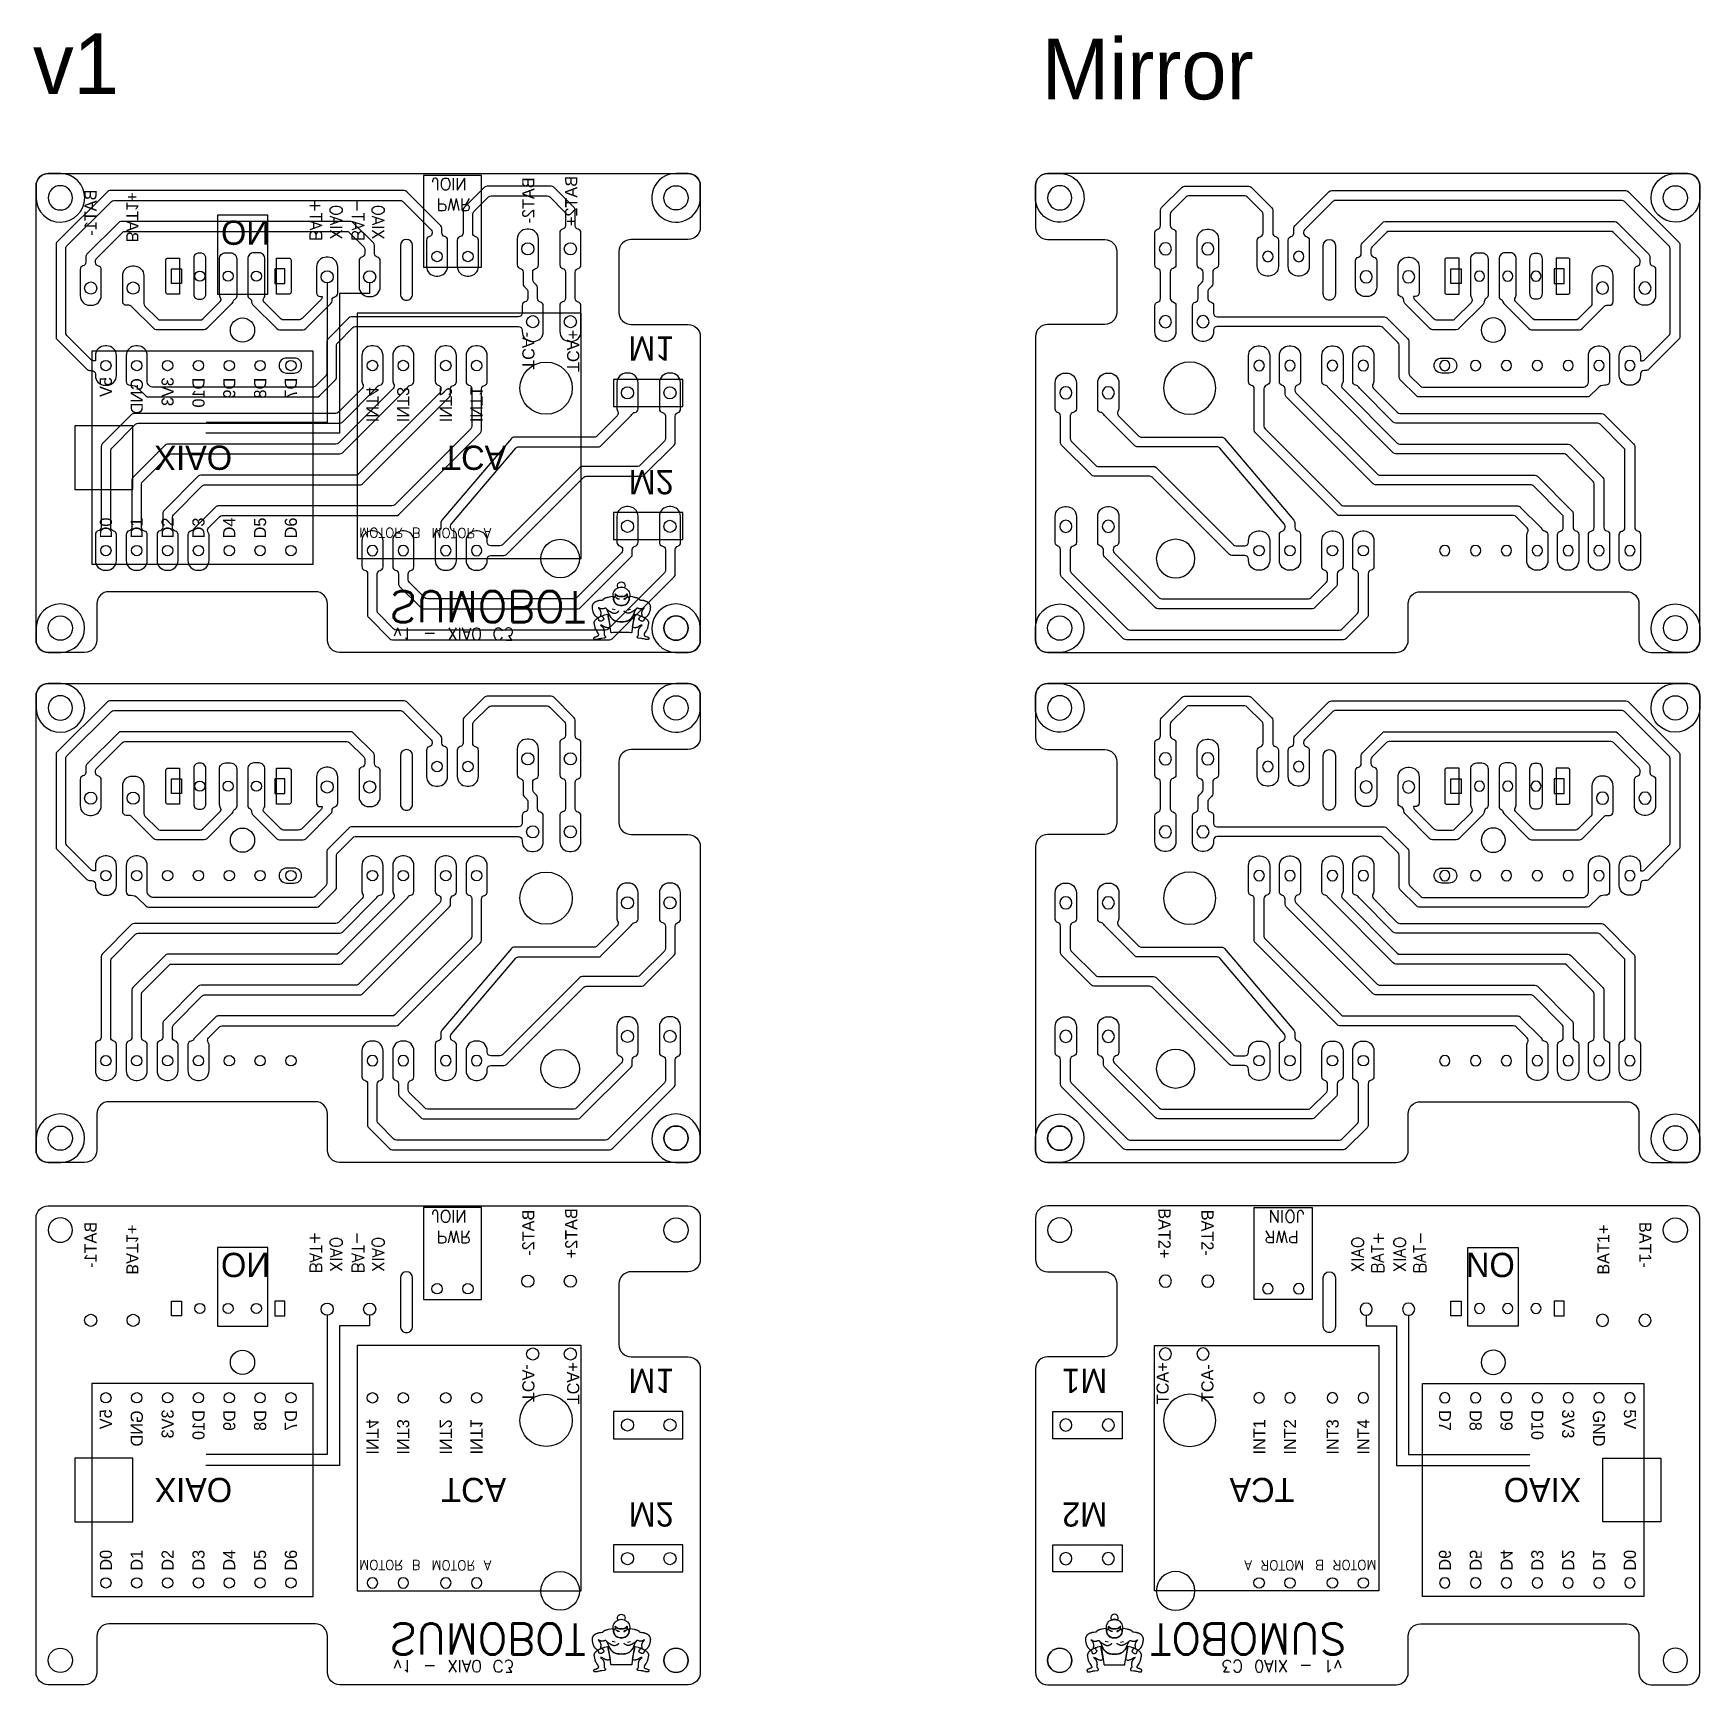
# Model space of a CAD drawing. Extents: x -38 to 99, y -101 to 35.
import ezdxf

# ---------------------------------------------------------------- set-up
doc = ezdxf.new("R2010")
doc.units = 0
for name, color, linetype in [('DEFAULT', 7, 'CONTINUOUS'), ('HOLES', 7, 'CONTINUOUS'), ('MASK', 7, 'CONTINUOUS'), ('TRACES', 108, 'CONTINUOUS')]:
    doc.layers.add(name, color=color, linetype=linetype)
doc.styles.add('DEFAULT', font='txt')
doc.styles.add('MTXPL_BAHNSCHRIFT', font='txt.shx', dxfattribs={"height": 0.2})
doc.styles.add('MTXPL_CONSOLAS', font='txt.shx', dxfattribs={"height": 0.2})

msp = doc.modelspace()

# ---------------------------------------------------------------- texts
at = {"layer": 'DEFAULT', "style": 'DEFAULT'}
for s, p in [('v1', (-38.25, 29.97)), ('Mirror', (44.81, 29.54))]:
    msp.add_text(s, height=5, dxfattribs=at).set_placement(p)
at = {"layer": 'MASK', "extrusion": (0, 0, -1)}
for s, height, rotation, style, p in [('BAT1-', 1, 270, 'DEFAULT', (33.02, 22.11)), ('BAT2-', 1, 270, 'DEFAULT', (-3.03, 23.11)), ('BAT2+', 1, 270, 'DEFAULT', (-6.57, 23.23)), ('BAT1+', 1, 90, 'DEFAULT', (30.57, 17.76)), ('ON', 2, 180, 'DEFAULT', (22.77, 19.56)), ('TCA-', 1, 90, 'DEFAULT', (-2.04, 7.27)), ('TCA+', 1, 90, 'DEFAULT', (-5.73, 7.09)), ('M1', 2, 180, 'DEFAULT', (-10.78, 10.02)), ('5V', 1, 270, 'DEFAULT', (31.76, 6.67)), ('GND', 1, 270, 'DEFAULT', (29.21, 6.58)), ('3V3', 1, 270, 'DEFAULT', (26.67, 6.66)), ('D10', 1, 270, 'DEFAULT', (24.13, 6.61)), ('D9', 1, 270, 'DEFAULT', (21.59, 6.61)), ('D8', 1, 270, 'DEFAULT', (19.05, 6.61)), ('D7', 1, 270, 'DEFAULT', (16.52, 6.61)), ('INT4', 1, 90, 'DEFAULT', (10.8, 2.95)), ('INT3', 1, 90, 'DEFAULT', (8.27, 2.95)), ('INT2', 1, 90, 'DEFAULT', (4.76, 2.95)), ('INT1', 1, 90, 'DEFAULT', (2.23, 2.96)), ('XIAO', 2, 180, 'DEFAULT', (28.25, 1.03)), ('TCA', 2, 180, 'DEFAULT', (4.63, 1.03)), ('M2', 2, 180, 'DEFAULT', (-10.79, -0.98)), ('MOTOR B', 0.8, 180, 'MTXPL_CONSOLAS', (11.38, -5.75)), ('MOTOR A', 0.8, 180, 'MTXPL_CONSOLAS', (5.44, -5.77)), ('SUMOBOT', 2.562, 180, 'MTXPL_CONSOLAS', (8.88, -10.95)), ('v1 - XIA0 C3', 1, 180, 'MTXPL_BAHNSCHRIFT', (8.56, -13.98)), ('BAT1-', 1, 270, 'DEFAULT', (33.02, -62.89)), ('BAT2-', 1, 270, 'DEFAULT', (-3.03, -61.89)), ('BAT2+', 1, 270, 'DEFAULT', (-6.57, -61.77)), ('BAT1+', 1, 90, 'DEFAULT', (30.57, -67.24)), ('ON', 2, 180, 'DEFAULT', (22.77, -65.44)), ('TCA-', 1, 90, 'DEFAULT', (-2.04, -77.73)), ('TCA+', 1, 90, 'DEFAULT', (-5.73, -77.91)), ('M1', 2, 180, 'DEFAULT', (-10.78, -74.98)), ('5V', 1, 270, 'DEFAULT', (31.76, -78.33)), ('GND', 1, 270, 'DEFAULT', (29.21, -78.42)), ('3V3', 1, 270, 'DEFAULT', (26.67, -78.34)), ('D10', 1, 270, 'DEFAULT', (24.13, -78.39)), ('D9', 1, 270, 'DEFAULT', (21.59, -78.39)), ('D8', 1, 270, 'DEFAULT', (19.05, -78.39)), ('D7', 1, 270, 'DEFAULT', (16.52, -78.39)), ('INT4', 1, 90, 'DEFAULT', (10.8, -82.05)), ('INT3', 1, 90, 'DEFAULT', (8.27, -82.05)), ('INT2', 1, 90, 'DEFAULT', (4.76, -82.05)), ('INT1', 1, 90, 'DEFAULT', (2.23, -82.04)), ('XIAO', 2, 180, 'DEFAULT', (28.25, -83.97)), ('TCA', 2, 180, 'DEFAULT', (4.63, -83.97)), ('M2', 2, 180, 'DEFAULT', (-10.79, -85.98)), ('D6', 1, 90, 'DEFAULT', (-77.52, -91.61)), ('D5', 1, 90, 'DEFAULT', (-80.06, -91.61)), ('D4', 1, 90, 'DEFAULT', (-82.6, -91.61)), ('D3', 1, 90, 'DEFAULT', (-85.13, -91.61)), ('D2', 1, 90, 'DEFAULT', (-87.67, -91.61)), ('D1', 1, 90, 'DEFAULT', (-90.22, -91.61)), ('D0', 1, 90, 'DEFAULT', (-92.75, -91.61)), ('MOTOR B', 0.8, 180, 'MTXPL_CONSOLAS', (11.38, -90.75)), ('MOTOR A', 0.8, 180, 'MTXPL_CONSOLAS', (5.44, -90.77)), ('SUMOBOT', 2.562, 180, 'MTXPL_CONSOLAS', (8.88, -95.95)), ('v1 - XIA0 C3', 1, 180, 'MTXPL_BAHNSCHRIFT', (8.56, -98.98))]:
    msp.add_text(s, height=height, rotation=rotation, dxfattribs=dict(at, style=style)).set_placement(p)
at = {"layer": 'MASK'}
for s, height, rotation, style, p in [('D0', 1, 90, 'DEFAULT', (-31.75, -6.61)), ('D1', 1, 90, 'DEFAULT', (-29.22, -6.61)), ('D2', 1, 90, 'DEFAULT', (-26.67, -6.61)), ('D3', 1, 90, 'DEFAULT', (-24.13, -6.61)), ('D4', 1, 90, 'DEFAULT', (-21.6, -6.61)), ('D5', 1, 90, 'DEFAULT', (-19.06, -6.61)), ('D6', 1, 90, 'DEFAULT', (-16.52, -6.61)), ('BAT2+', 1, 270, 'DEFAULT', (54.43, -61.77)), ('BAT2-', 1, 270, 'DEFAULT', (57.97, -61.89)), ('BAT1-', 1, 270, 'DEFAULT', (94.02, -62.89)), ('BAT1+', 1, 90, 'DEFAULT', (91.57, -67.24)), ('ON', 2, 180, 'DEFAULT', (83.77, -65.44)), ('M1', 2, 180, 'DEFAULT', (50.22, -74.98)), ('TCA+', 1, 90, 'DEFAULT', (55.27, -77.91)), ('TCA-', 1, 90, 'DEFAULT', (58.96, -77.73)), ('INT1', 1, 90, 'DEFAULT', (63.23, -82.04)), ('INT2', 1, 90, 'DEFAULT', (65.76, -82.05)), ('INT3', 1, 90, 'DEFAULT', (69.27, -82.05)), ('INT4', 1, 90, 'DEFAULT', (71.8, -82.05)), ('D7', 1, 270, 'DEFAULT', (77.52, -78.39)), ('D8', 1, 270, 'DEFAULT', (80.05, -78.39)), ('D9', 1, 270, 'DEFAULT', (82.59, -78.39)), ('D10', 1, 270, 'DEFAULT', (85.13, -78.39)), ('3V3', 1, 270, 'DEFAULT', (87.67, -78.34)), ('GND', 1, 270, 'DEFAULT', (90.21, -78.42)), ('5V', 1, 270, 'DEFAULT', (92.76, -78.33)), ('TCA', 2, 180, 'DEFAULT', (65.63, -83.97)), ('XIAO', 2, 180, 'DEFAULT', (89.25, -83.97)), ('M2', 2, 180, 'DEFAULT', (50.21, -85.98)), ('D0', 1, 90, 'DEFAULT', (-31.75, -91.61)), ('D1', 1, 90, 'DEFAULT', (-29.22, -91.61)), ('D2', 1, 90, 'DEFAULT', (-26.67, -91.61)), ('D3', 1, 90, 'DEFAULT', (-24.13, -91.61)), ('D4', 1, 90, 'DEFAULT', (-21.6, -91.61)), ('D5', 1, 90, 'DEFAULT', (-19.06, -91.61)), ('D6', 1, 90, 'DEFAULT', (-16.52, -91.61)), ('MOTOR A', 0.8, 180, 'MTXPL_CONSOLAS', (66.44, -90.77)), ('MOTOR B', 0.8, 180, 'MTXPL_CONSOLAS', (72.38, -90.75)), ('SUMOBOT', 2.562, 180, 'MTXPL_CONSOLAS', (69.88, -95.95)), ('v1 - XIA0 C3', 1, 180, 'MTXPL_BAHNSCHRIFT', (69.56, -98.98))]:
    msp.add_text(s, height=height, rotation=rotation, dxfattribs=dict(at, style=style)).set_placement(p)

# ---------------------------------------------------------------- blocks, each defined once
blk = doc.blocks.new('*X1')
at = {"layer": 'MASK', "extrusion": (0, 0, -1), "style": 'MTXPL_CONSOLAS'}
for s, p in [('BAT-', (11.99, -67.14)), ('XIAO', (10.33, -67.03))]:
    blk.add_text(s, height=1, rotation=90, dxfattribs=at).set_placement(p)
blk = doc.blocks.new('*X2')
at = {"layer": 'MASK', "extrusion": (0, 0, -1), "style": 'MTXPL_CONSOLAS'}
for s, p in [('BAT+', (15.46, -67.14)), ('XIAO', (13.79, -67.03))]:
    blk.add_text(s, height=1, rotation=90, dxfattribs=at).set_placement(p)
blk = doc.blocks.new('*X3')
at = {"layer": 'MASK', "extrusion": (0, 0, -1), "style": 'MTXPL_CONSOLAS'}
for s, p in [('BAT-', (11.99, 17.86)), ('XIAO', (10.33, 17.97))]:
    blk.add_text(s, height=1, rotation=90, dxfattribs=at).set_placement(p)
blk = doc.blocks.new('*X4')
at = {"layer": 'MASK', "extrusion": (0, 0, -1), "style": 'MTXPL_CONSOLAS'}
for s, p in [('BAT+', (15.46, 17.86)), ('XIAO', (13.79, 17.97))]:
    blk.add_text(s, height=1, rotation=90, dxfattribs=at).set_placement(p)
blk = doc.blocks.new('*X5')
at = {"layer": 'MASK', "style": 'MTXPL_CONSOLAS'}
for s, p in [('XIAO', (71.33, -67.03)), ('BAT+', (72.99, -67.14))]:
    blk.add_text(s, height=1, rotation=90, dxfattribs=at).set_placement(p)
blk = doc.blocks.new('*X6')
at = {"layer": 'MASK', "style": 'MTXPL_CONSOLAS'}
for s, p in [('XIAO', (74.79, -67.03)), ('BAT-', (76.46, -67.14))]:
    blk.add_text(s, height=1, rotation=90, dxfattribs=at).set_placement(p)
blk = doc.blocks.new('*X7')
at = {"layer": 'MASK', "style": 'MTXPL_CONSOLAS'}
for s, p in [('JOIN', (66.43, -61.94)), ('PWR', (66.01, -63.62))]:
    blk.add_text(s, height=1, rotation=180, dxfattribs=at).set_placement(p)
blk = doc.blocks.new('*X8')
at = {"layer": 'MASK', "extrusion": (0, 0, -1), "style": 'MTXPL_CONSOLAS'}
for s, p in [('JOIN', (5.43, -61.94)), ('PWR', (5.01, -63.62))]:
    blk.add_text(s, height=1, rotation=180, dxfattribs=at).set_placement(p)
blk = doc.blocks.new('*X9')
at = {"layer": 'MASK', "extrusion": (0, 0, -1), "style": 'MTXPL_CONSOLAS'}
for s, p in [('JOIN', (5.43, 23.06)), ('PWR', (5.01, 21.38))]:
    blk.add_text(s, height=1, rotation=180, dxfattribs=at).set_placement(p)

# ---------------------------------------------------------------- linework, layer by layer
at = {"layer": 'DEFAULT'}
for points in [[(-33, -12), (-33, -15, -0.414214), (-34, -16), (-37, -16, -0.414214), (-38, -15), (-38, 22.43, -0.414214), (-37, 23.43), (15.7, 23.43, -0.414214), (16.7, 22.43), (16.7, 19, -0.414214), (15.7, 18), (11, 18, 0.414214), (10, 17), (10, 12, 0.414214), (11, 11), (15.7, 11, -0.414214), (16.7, 10), (16.7, -15, -0.414214), (15.7, -16), (-13, -16, -0.414214), (-14, -15), (-14, -12, 0.414214), (-15, -11), (-32, -11, 0.414214)], [(94, -12), (94, -15, 0.414214), (95, -16), (98, -16, 0.414214), (99, -15), (99, 22.43, 0.414214), (98, 23.43), (45.3, 23.43, 0.414214), (44.3, 22.43), (44.3, 19, 0.414214), (45.3, 18), (50, 18, -0.414214), (51, 17), (51, 12, -0.414214), (50, 11), (45.3, 11, 0.414214), (44.3, 10), (44.3, -15, 0.414214), (45.3, -16), (74, -16, 0.414214), (75, -15), (75, -12, -0.414214), (76, -11), (93, -11, -0.414214)], [(-33, -54), (-33, -57, -0.414214), (-34, -58), (-37, -58, -0.414214), (-38, -57), (-38, -19.57, -0.414214), (-37, -18.57), (15.7, -18.57, -0.414214), (16.7, -19.57), (16.7, -23, -0.414214), (15.7, -24), (11, -24, 0.414214), (10, -25), (10, -30, 0.414214), (11, -31), (15.7, -31, -0.414214), (16.7, -32), (16.7, -57, -0.414214), (15.7, -58), (-13, -58, -0.414214), (-14, -57), (-14, -54, 0.414214), (-15, -53), (-32, -53, 0.414214)], [(94, -54), (94, -57, 0.414214), (95, -58), (98, -58, 0.414214), (99, -57), (99, -19.57, 0.414214), (98, -18.57), (45.3, -18.57, 0.414214), (44.3, -19.57), (44.3, -23, 0.414214), (45.3, -24), (50, -24, -0.414214), (51, -25), (51, -30, -0.414214), (50, -31), (45.3, -31, 0.414214), (44.3, -32), (44.3, -57, 0.414214), (45.3, -58), (74, -58, 0.414214), (75, -57), (75, -54, -0.414214), (76, -53), (93, -53, -0.414214)], [(-33, -97), (-33, -100, -0.414214), (-34, -101), (-37, -101, -0.414214), (-38, -100), (-38, -62.57, -0.414214), (-37, -61.57), (15.7, -61.57, -0.414214), (16.7, -62.57), (16.7, -66, -0.414214), (15.7, -67), (11, -67, 0.414214), (10, -68), (10, -73, 0.414214), (11, -74), (15.7, -74, -0.414214), (16.7, -75), (16.7, -100, -0.414214), (15.7, -101), (-13, -101, -0.414214), (-14, -100), (-14, -97, 0.414214), (-15, -96), (-32, -96, 0.414214)], [(94, -97), (94, -100, 0.414214), (95, -101), (98, -101, 0.414214), (99, -100), (99, -62.57, 0.414214), (98, -61.57), (45.3, -61.57, 0.414214), (44.3, -62.57), (44.3, -66, 0.414214), (45.3, -67), (50, -67, -0.414214), (51, -68), (51, -73, -0.414214), (50, -74), (45.3, -74, 0.414214), (44.3, -75), (44.3, -100, 0.414214), (45.3, -101), (74, -101, 0.414214), (75, -100), (75, -97, -0.414214), (76, -96), (93, -96, -0.414214)]]:
    msp.add_lwpolyline(points, format="xyb", close=True, dxfattribs=at)
for centre in [(14.7, 21.43), (14.7, -14), (14.7, -20.57), (14.7, -56), (14.7, -63.57), (14.7, -99)]:
    msp.add_circle(centre, 1, dxfattribs=at)
at = {"layer": 'DEFAULT', "extrusion": (0, 0, -1)}
for centre in [(-46.3, -20.57), (-46.3, -56), (-46.3, -63.57), (-46.3, -99)]:
    msp.add_circle(centre, 1, dxfattribs=at)
at = {"layer": 'HOLES'}
for points in [[(-7.5, 13, 0.414214), (-7, 13.5), (-7, 17.5, 1), (-8, 17.5), (-8, 13.5, 0.414214)], [(68.5, 13, -0.414214), (68, 13.5), (68, 17.5, -1), (69, 17.5), (69, 13.5, -0.414214)], [(-7.5, -29, 0.414214), (-7, -28.5), (-7, -24.5, 1), (-8, -24.5), (-8, -28.5, 0.414214)], [(68.5, -29, -0.414214), (68, -28.5), (68, -24.5, -1), (69, -24.5), (69, -28.5, -0.414214)], [(-7.5, -72, 0.414214), (-7, -71.5), (-7, -67.5, 1), (-8, -67.5), (-8, -71.5, 0.414214)], [(68.5, -72, -0.414214), (68, -71.5), (68, -67.5, -1), (69, -67.5), (69, -71.5, -0.414214)]]:
    msp.add_lwpolyline(points, format="xyb", close=True, dxfattribs=at)
for points in [[(-26.85, 14.38), (-26.85, 15.58), (-26.02, 15.58), (-26.02, 14.38)], [(-26.85, 14.38), (-26.85, 15.58), (-26.02, 15.58), (-26.02, 14.38)], [(-17.52, 14.38), (-17.52, 15.58), (-18.35, 15.58), (-18.35, 14.38)], [(-17.52, 14.38), (-17.52, 15.58), (-18.35, 15.58), (-18.35, 14.38)], [(78.52, 14.38), (78.52, 15.58), (79.35, 15.58), (79.35, 14.38)], [(87.85, 14.38), (87.85, 15.58), (87.02, 15.58), (87.02, 14.38)], [(-26.85, -27.62), (-26.85, -26.42), (-26.02, -26.42), (-26.02, -27.62)], [(-26.85, -27.62), (-26.85, -26.42), (-26.02, -26.42), (-26.02, -27.62)], [(-17.52, -27.62), (-17.52, -26.42), (-18.35, -26.42), (-18.35, -27.62)], [(-17.52, -27.62), (-17.52, -26.42), (-18.35, -26.42), (-18.35, -27.62)], [(78.52, -27.62), (78.52, -26.42), (79.35, -26.42), (79.35, -27.62)], [(78.52, -27.62), (78.52, -26.42), (79.35, -26.42), (79.35, -27.62)], [(87.85, -27.62), (87.85, -26.42), (87.02, -26.42), (87.02, -27.62)], [(87.85, -27.62), (87.85, -26.42), (87.02, -26.42), (87.02, -27.62)], [(-26.85, -70.62), (-26.85, -69.42), (-26.02, -69.42), (-26.02, -70.62)], [(-26.85, -70.62), (-26.85, -69.42), (-26.02, -69.42), (-26.02, -70.62)], [(-17.52, -70.62), (-17.52, -69.42), (-18.35, -69.42), (-18.35, -70.62)], [(-17.52, -70.62), (-17.52, -69.42), (-18.35, -69.42), (-18.35, -70.62)], [(78.52, -70.62), (78.52, -69.42), (79.35, -69.42), (79.35, -70.62)], [(78.52, -70.62), (78.52, -69.42), (79.35, -69.42), (79.35, -70.62)], [(87.85, -70.62), (87.85, -69.42), (87.02, -69.42), (87.02, -70.62)], [(87.85, -70.62), (87.85, -69.42), (87.02, -69.42), (87.02, -70.62)]]:
    msp.add_lwpolyline(points, close=True, dxfattribs=at)
at = {"layer": 'HOLES', "extrusion": (0, 0, -1)}
for centre, radius in [((36, 21.43), 1), ((-46.3, 21.43), 1), ((-55, 17.23), 0.5), ((-58.5, 17.23), 0.5), ((-63.44, 16.6), 0.43), ((-65.98, 16.6), 0.43), ((-71.53, 14.92), 0.5), ((-75.03, 14.92), 0.5), ((-80.86, 14.98), 0.415), ((-83.19, 14.98), 0.415), ((-85.52, 14.98), 0.415), ((-91, 14), 0.5), ((-94.5, 14), 0.5), ((-55, 11.23), 0.5), ((-58.1, 11.23), 0.5), ((-82, 10.54), 1), ((-57, 5.76), 2.15), ((-62.72, 7.62), 0.43), ((-65.26, 7.62), 0.43), ((-68.76, 7.62), 0.43), ((-71.3, 7.62), 0.43), ((-78.01, 7.62), 0.425), ((-80.55, 7.62), 0.425), ((-83.09, 7.62), 0.425), ((-85.63, 7.62), 0.425), ((-88.17, 7.62), 0.425), ((-90.71, 7.62), 0.425), ((-93.25, 7.62), 0.425), ((-46.8, 5.38), 0.5), ((-50.3, 5.38), 0.5), ((-46.8, -5.62), 0.5), ((-50.3, -5.62), 0.5), ((-55.84, -8.28), 1.59), ((10.3, -7.62), 0.43), ((7.76, -7.62), 0.43), ((4.26, -7.62), 0.43), ((1.72, -7.62), 0.43), ((-78.01, -7.62), 0.425), ((-80.55, -7.62), 0.425), ((-83.09, -7.62), 0.425), ((-85.63, -7.62), 0.425), ((-88.17, -7.62), 0.425), ((-90.71, -7.62), 0.425), ((-93.25, -7.62), 0.425), ((-14.7, -14), 1), ((-97, -14), 1), ((36, -20.57), 1), ((-46.3, -20.57), 1), ((-55, -24.77), 0.5), ((-58.5, -24.77), 0.5), ((-63.44, -25.4), 0.43), ((-65.98, -25.4), 0.43), ((-71.53, -27.08), 0.5), ((-75.03, -27.08), 0.5), ((-80.86, -27.02), 0.415), ((-83.19, -27.02), 0.415), ((-85.52, -27.02), 0.415), ((-91, -28), 0.5), ((-94.5, -28), 0.5), ((-55, -30.77), 0.5), ((-58.1, -30.77), 0.5), ((-82, -31.46), 1), ((-82, -31.46), 1), ((-57, -36.24), 2.15), ((-62.72, -34.38), 0.43), ((-65.26, -34.38), 0.43), ((-68.76, -34.38), 0.43), ((-71.3, -34.38), 0.43), ((-78.01, -34.38), 0.425), ((-80.55, -34.38), 0.425), ((-83.09, -34.38), 0.425), ((-85.63, -34.38), 0.425), ((-88.17, -34.38), 0.425), ((-90.71, -34.38), 0.425), ((-93.25, -34.38), 0.425), ((-46.8, -36.62), 0.5), ((-46.8, -36.62), 0.5), ((-50.3, -36.62), 0.5), ((-50.3, -36.62), 0.5), ((-46.8, -47.62), 0.5), ((-50.3, -47.62), 0.5), ((10.3, -49.62), 0.43), ((7.76, -49.62), 0.43), ((4.26, -49.62), 0.43), ((1.72, -49.62), 0.43), ((-55.84, -50.28), 1.59), ((-78.01, -49.62), 0.425), ((-80.55, -49.62), 0.425), ((-83.09, -49.62), 0.425), ((-85.63, -49.62), 0.425), ((-88.17, -49.62), 0.425), ((-90.71, -49.62), 0.425), ((-93.25, -49.62), 0.425), ((-14.7, -56), 1), ((-97, -56), 1), ((36, -63.57), 1), ((-46.3, -63.57), 1), ((-55, -67.77), 0.5), ((-58.5, -67.77), 0.5), ((-63.44, -68.4), 0.43), ((-65.98, -68.4), 0.43), ((-71.53, -70.08), 0.5), ((-75.03, -70.08), 0.5), ((-80.86, -70.02), 0.415), ((-83.19, -70.02), 0.415), ((-85.52, -70.02), 0.415), ((-91, -71), 0.5), ((-94.5, -71), 0.5), ((-55, -73.77), 0.5), ((-58.1, -73.77), 0.5), ((-82, -74.46), 1), ((-82, -74.46), 1), ((-57, -79.24), 2.15), ((-62.72, -77.38), 0.43), ((-65.26, -77.38), 0.43), ((-68.76, -77.38), 0.43), ((-71.3, -77.38), 0.43), ((-78.01, -77.38), 0.425), ((-80.55, -77.38), 0.425), ((-83.09, -77.38), 0.425), ((-85.63, -77.38), 0.425), ((-88.17, -77.38), 0.425), ((-90.71, -77.38), 0.425), ((-93.25, -77.38), 0.425), ((-46.8, -79.62), 0.5), ((-46.8, -79.62), 0.5), ((-50.3, -79.62), 0.5), ((-50.3, -79.62), 0.5), ((-46.8, -90.62), 0.5), ((-50.3, -90.62), 0.5), ((-55.84, -93.28), 1.59), ((10.3, -92.62), 0.43), ((7.76, -92.62), 0.43), ((4.26, -92.62), 0.43), ((1.72, -92.62), 0.43), ((-78.01, -92.62), 0.425), ((-80.55, -92.62), 0.425), ((-83.09, -92.62), 0.425), ((-85.63, -92.62), 0.425), ((-88.17, -92.62), 0.425), ((-90.71, -92.62), 0.425), ((-93.25, -92.62), 0.425), ((-14.7, -99), 1), ((-97, -99), 1)]:
    msp.add_circle(centre, radius, dxfattribs=at)
at = {"layer": 'HOLES'}
for centre, radius in [((14.7, 21.43), 1), ((97, 21.43), 1), ((-4.98, 16.6), 0.43), ((-2.44, 16.6), 0.43), ((2.5, 17.23), 0.5), ((6, 17.23), 0.5), ((-24.52, 14.98), 0.415), ((-22.19, 14.98), 0.415), ((-19.86, 14.98), 0.415), ((-14.03, 14.92), 0.5), ((-10.53, 14.92), 0.5), ((-33.5, 14), 0.5), ((-30, 14), 0.5), ((-21, 10.54), 1), ((-21, 10.54), 1), ((2.9, 11.23), 0.5), ((6, 11.23), 0.5), ((-32.25, 7.62), 0.425), ((-29.71, 7.62), 0.425), ((-27.17, 7.62), 0.425), ((-24.63, 7.62), 0.425), ((-22.09, 7.62), 0.425), ((-19.55, 7.62), 0.425), ((-17.01, 7.62), 0.425), ((-10.3, 7.62), 0.43), ((-7.76, 7.62), 0.43), ((-4.26, 7.62), 0.43), ((-1.72, 7.62), 0.43), ((4, 5.76), 2.15), ((10.7, 5.38), 0.5), ((10.7, 5.38), 0.5), ((14.2, 5.38), 0.5), ((14.2, 5.38), 0.5), ((10.7, -5.62), 0.5), ((14.2, -5.62), 0.5), ((5.16, -8.28), 1.59), ((-32.25, -7.62), 0.425), ((-29.71, -7.62), 0.425), ((-27.17, -7.62), 0.425), ((-24.63, -7.62), 0.425), ((-22.09, -7.62), 0.425), ((-19.55, -7.62), 0.425), ((-17.01, -7.62), 0.425), ((62.72, -7.62), 0.43), ((65.26, -7.62), 0.43), ((68.76, -7.62), 0.43), ((71.3, -7.62), 0.43), ((-36, -14), 1), ((46.3, -14), 1), ((14.7, -20.57), 1), ((97, -20.57), 1), ((2.5, -24.77), 0.5), ((6, -24.77), 0.5), ((-4.98, -25.4), 0.43), ((-2.44, -25.4), 0.43), ((-24.52, -27.02), 0.415), ((-22.19, -27.02), 0.415), ((-19.86, -27.02), 0.415), ((-14.03, -27.08), 0.5), ((-10.53, -27.08), 0.5), ((-33.5, -28), 0.5), ((-30, -28), 0.5), ((-21, -31.46), 1), ((-21, -31.46), 1), ((2.9, -30.77), 0.5), ((6, -30.77), 0.5), ((-32.25, -34.38), 0.425), ((-29.71, -34.38), 0.425), ((-27.17, -34.38), 0.425), ((-24.63, -34.38), 0.425), ((-22.09, -34.38), 0.425), ((-19.55, -34.38), 0.425), ((-17.01, -34.38), 0.425), ((-10.3, -34.38), 0.43), ((-7.76, -34.38), 0.43), ((-4.26, -34.38), 0.43), ((-1.72, -34.38), 0.43), ((4, -36.24), 2.15), ((10.7, -36.62), 0.5), ((10.7, -36.62), 0.5), ((14.2, -36.62), 0.5), ((14.2, -36.62), 0.5), ((10.7, -47.62), 0.5), ((14.2, -47.62), 0.5), ((-32.25, -49.62), 0.425), ((-29.71, -49.62), 0.425), ((-27.17, -49.62), 0.425), ((-24.63, -49.62), 0.425), ((-22.09, -49.62), 0.425), ((-19.55, -49.62), 0.425), ((-17.01, -49.62), 0.425), ((5.16, -50.28), 1.59), ((62.72, -49.62), 0.43), ((65.26, -49.62), 0.43), ((68.76, -49.62), 0.43), ((71.3, -49.62), 0.43), ((-36, -56), 1), ((46.3, -56), 1), ((14.7, -63.57), 1), ((97, -63.57), 1), ((-4.98, -68.4), 0.43), ((-2.44, -68.4), 0.43), ((2.5, -67.77), 0.5), ((6, -67.77), 0.5), ((-24.52, -70.02), 0.415), ((-22.19, -70.02), 0.415), ((-19.86, -70.02), 0.415), ((-14.03, -70.08), 0.5), ((-10.53, -70.08), 0.5), ((-33.5, -71), 0.5), ((-30, -71), 0.5), ((-21, -74.46), 1), ((-21, -74.46), 1), ((2.9, -73.77), 0.5), ((6, -73.77), 0.5), ((-32.25, -77.38), 0.425), ((-29.71, -77.38), 0.425), ((-27.17, -77.38), 0.425), ((-24.63, -77.38), 0.425), ((-22.09, -77.38), 0.425), ((-19.55, -77.38), 0.425), ((-17.01, -77.38), 0.425), ((-10.3, -77.38), 0.43), ((-7.76, -77.38), 0.43), ((-4.26, -77.38), 0.43), ((-1.72, -77.38), 0.43), ((4, -79.24), 2.15), ((10.7, -79.62), 0.5), ((10.7, -79.62), 0.5), ((14.2, -79.62), 0.5), ((14.2, -79.62), 0.5), ((10.7, -90.62), 0.5), ((14.2, -90.62), 0.5), ((5.16, -93.28), 1.59), ((-32.25, -92.62), 0.425), ((-29.71, -92.62), 0.425), ((-27.17, -92.62), 0.425), ((-24.63, -92.62), 0.425), ((-22.09, -92.62), 0.425), ((-19.55, -92.62), 0.425), ((-17.01, -92.62), 0.425), ((62.72, -92.62), 0.43), ((65.26, -92.62), 0.43), ((68.76, -92.62), 0.43), ((71.3, -92.62), 0.43), ((-36, -99), 1), ((46.3, -99), 1)]:
    msp.add_circle(centre, radius, dxfattribs=at)
at = {"layer": 'MASK'}
for p, q in [((9.69, -12.5), (9.44, -12.45)), ((9.69, -12.5), (9.44, -12.45)), ((10.7, -12.5), (10.95, -12.45)), ((10.7, -12.5), (10.95, -12.45)), ((9.69, -97.5), (9.44, -97.45)), ((9.69, -97.5), (9.44, -97.45)), ((10.7, -97.5), (10.95, -97.45)), ((10.7, -97.5), (10.95, -97.45)), ((50.3, -97.5), (50.05, -97.45)), ((50.3, -97.5), (50.05, -97.45)), ((51.31, -97.5), (51.56, -97.45)), ((51.31, -97.5), (51.56, -97.45))]:
    msp.add_line(p, q, dxfattribs=at)
for points in [[(-6.09, 15.72), (-1.31, 15.72), (-1.31, 23.28), (-6.09, 23.28)], [(-23.05, 13.51), (-18.91, 13.51), (-18.91, 20), (-23.05, 20)], [(-11.57, -8.28), (6.89, -8.28), (6.89, 11.92), (-11.57, 11.92)], [(-33.41, -8.73), (-15.17, -8.73), (-15.17, 8.79), (-33.41, 8.79)], [(9.56, 4.25), (15.27, 4.25), (15.27, 6.48), (9.56, 6.48)], [(-34.8, -2.6), (-30.02, -2.6), (-30.02, 2.66), (-34.8, 2.66)], [(9.56, -6.71), (15.27, -6.71), (15.27, -4.49), (9.56, -4.49)], [(9.75, -11.48), (10, -11.59), (10, -11.59), (10, -11.59), (10, -11.59), (10, -11.59), (10, -11.59), (10, -11.59), (10, -11.59), (10, -11.59), (10, -11.59), (10, -11.59), (10, -11.59), (10, -11.59), (10, -11.59), (10, -11.59), (10, -11.59), (10, -11.59), (10, -11.59), (10, -11.59), (10, -11.59), (10, -11.59), (10.01, -11.59), (10.01, -11.59), (10.01, -11.59), (10.01, -11.59), (10.01, -11.59), (10.01, -11.59), (10.01, -11.59), (10.01, -11.59), (10.01, -11.59), (10.01, -11.59), (10.01, -11.59), (10.01, -11.59), (10.01, -11.59), (10.01, -11.59), (10.01, -11.59), (10.01, -11.59), (10.01, -11.59), (10.01, -11.59), (10.01, -11.59), (10.01, -11.59), (10.01, -11.59), (10.01, -11.59), (10.01, -11.59), (10.01, -11.59), (10.01, -11.59), (10.01, -11.59), (10.01, -11.59), (10.01, -11.59), (10.01, -11.59), (10.01, -11.6), (10.01, -11.6), (10.01, -11.6), (10.01, -11.6), (10.01, -11.6), (10.01, -11.6), (10.01, -11.6), (10.01, -11.6), (10.01, -11.6), (10.01, -11.6), (10.01, -11.6), (10.01, -11.6), (10.01, -11.6), (10.01, -11.6), (10.01, -11.61), (10.01, -11.61), (10.01, -11.61), (10.01, -11.61), (10, -11.61), (10, -11.61), (10, -11.61), (10, -11.61), (10, -11.62), (10, -11.62), (10, -11.62), (10, -11.62), (10, -11.62), (10, -11.62), (10, -11.62), (10, -11.62), (10, -11.62), (10, -11.62), (10, -11.62), (10, -11.62), (10, -11.62), (10, -11.63), (10, -11.63), (9.99, -11.63), (9.99, -11.63), (9.99, -11.63), (9.99, -11.63), (9.99, -11.63), (9.99, -11.63), (9.99, -11.63), (9.99, -11.63), (9.99, -11.63), (9.99, -11.63), (9.99, -11.63), (9.99, -11.63), (9.99, -11.63), (9.99, -11.63), (9.99, -11.63), (9.99, -11.63), (9.99, -11.63), (9.99, -11.63), (9.99, -11.63), (9.99, -11.63), (9.99, -11.63), (9.98, -11.63), (9.98, -11.63), (9.98, -11.63), (9.98, -11.63), (9.98, -11.63), (9.98, -11.63), (9.98, -11.63), (9.98, -11.63), (9.98, -11.63), (9.98, -11.63), (9.98, -11.63), (9.98, -11.63), (9.98, -11.63), (9.98, -11.63), (9.98, -11.63), (9.97, -11.63), (9.97, -11.63), (9.97, -11.63), (9.97, -11.63), (9.97, -11.63), (9.97, -11.63), (9.97, -11.63), (9.96, -11.63), (9.96, -11.63), (9.96, -11.63), (9.96, -11.63), (9.95, -11.63), (9.95, -11.63), (9.95, -11.62), (9.94, -11.62), (9.94, -11.62), (9.93, -11.62), (9.92, -11.61), (9.9, -11.6), (9.89, -11.6), (9.88, -11.59), (9.88, -11.58), (9.87, -11.58), (9.86, -11.57), (9.85, -11.57), (9.83, -11.55), (9.81, -11.53), (9.78, -11.51)], [(10.65, -11.48), (10.39, -11.59), (10.39, -11.59), (10.39, -11.59), (10.39, -11.59), (10.39, -11.59), (10.39, -11.59), (10.39, -11.59), (10.39, -11.59), (10.39, -11.59), (10.39, -11.59), (10.39, -11.59), (10.39, -11.59), (10.39, -11.59), (10.39, -11.59), (10.39, -11.59), (10.39, -11.59), (10.39, -11.59), (10.39, -11.59), (10.39, -11.59), (10.39, -11.59), (10.39, -11.59), (10.39, -11.59), (10.39, -11.59), (10.39, -11.59), (10.39, -11.59), (10.39, -11.59), (10.39, -11.59), (10.39, -11.59), (10.39, -11.59), (10.39, -11.59), (10.39, -11.59), (10.39, -11.59), (10.39, -11.59), (10.39, -11.59), (10.39, -11.59), (10.39, -11.59), (10.39, -11.59), (10.39, -11.59), (10.39, -11.59), (10.39, -11.59), (10.39, -11.59), (10.39, -11.59), (10.39, -11.59), (10.39, -11.59), (10.39, -11.59), (10.39, -11.59), (10.39, -11.59), (10.39, -11.59), (10.39, -11.59), (10.39, -11.59), (10.39, -11.6), (10.39, -11.6), (10.39, -11.6), (10.39, -11.6), (10.39, -11.6), (10.39, -11.6), (10.39, -11.6), (10.39, -11.6), (10.39, -11.6), (10.39, -11.6), (10.39, -11.6), (10.39, -11.6), (10.39, -11.6), (10.39, -11.6), (10.39, -11.61), (10.39, -11.61), (10.39, -11.61), (10.39, -11.61), (10.39, -11.61), (10.39, -11.61), (10.39, -11.61), (10.39, -11.61), (10.39, -11.62), (10.39, -11.62), (10.39, -11.62), (10.4, -11.62), (10.4, -11.62), (10.4, -11.62), (10.4, -11.62), (10.4, -11.62), (10.4, -11.62), (10.4, -11.62), (10.4, -11.62), (10.4, -11.62), (10.4, -11.62), (10.4, -11.63), (10.4, -11.63), (10.4, -11.63), (10.4, -11.63), (10.4, -11.63), (10.4, -11.63), (10.4, -11.63), (10.4, -11.63), (10.4, -11.63), (10.4, -11.63), (10.4, -11.63), (10.4, -11.63), (10.4, -11.63), (10.41, -11.63), (10.41, -11.63), (10.41, -11.63), (10.41, -11.63), (10.41, -11.63), (10.41, -11.63), (10.41, -11.63), (10.41, -11.63), (10.41, -11.63), (10.41, -11.63), (10.41, -11.63), (10.41, -11.63), (10.41, -11.63), (10.41, -11.63), (10.41, -11.63), (10.41, -11.63), (10.41, -11.63), (10.41, -11.63), (10.42, -11.63), (10.42, -11.63), (10.42, -11.63), (10.42, -11.63), (10.42, -11.63), (10.42, -11.63), (10.42, -11.63), (10.42, -11.63), (10.42, -11.63), (10.42, -11.63), (10.42, -11.63), (10.43, -11.63), (10.43, -11.63), (10.43, -11.63), (10.43, -11.63), (10.43, -11.63), (10.43, -11.63), (10.44, -11.63), (10.44, -11.63), (10.44, -11.63), (10.45, -11.62), (10.45, -11.62), (10.45, -11.62), (10.46, -11.62), (10.47, -11.61), (10.49, -11.6), (10.5, -11.6), (10.51, -11.59), (10.52, -11.58), (10.53, -11.58), (10.53, -11.57), (10.54, -11.57), (10.56, -11.55), (10.58, -11.53), (10.61, -11.51)], [(9.28, -13.93), (9.18, -13.96), (9.15, -13.97), (9.14, -13.97), (9.12, -13.97), (9.11, -13.97), (9.11, -13.97), (9.1, -13.97), (9.1, -13.97), (9.09, -13.97), (9.09, -13.97), (9.09, -13.97), (9.08, -13.97), (9.08, -13.97), (9.07, -13.97), (9.07, -13.97), (9.06, -13.97), (9.06, -13.97), (9.04, -13.97), (9.03, -13.97), (8.99, -13.96), (8.95, -13.95), (8.92, -13.95), (8.9, -13.94), (8.89, -13.94), (8.87, -13.93), (8.86, -13.93), (8.85, -13.92), (8.85, -13.92), (8.84, -13.92), (8.83, -13.91), (8.82, -13.91), (8.81, -13.91), (8.8, -13.9), (8.79, -13.9), (8.78, -13.89), (8.77, -13.88), (8.68, -13.82), (8.66, -13.81), (8.65, -13.8), (8.64, -13.8), (8.63, -13.79), (8.62, -13.78), (8.61, -13.78), (8.6, -13.78), (8.59, -13.77), (8.58, -13.77), (8.57, -13.76), (8.56, -13.76), (8.55, -13.76), (8.55, -13.76), (8.54, -13.75), (8.53, -13.75), (8.52, -13.75), (8.52, -13.75), (8.51, -13.75), (8.5, -13.75), (8.5, -13.75), (8.49, -13.75), (8.49, -13.75), (8.49, -13.75), (8.48, -13.75), (8.48, -13.75), (8.48, -13.75), (8.48, -13.75), (8.48, -13.75), (8.48, -13.75), (8.48, -13.75), (8.48, -13.75), (8.48, -13.75), (8.48, -13.75), (8.48, -13.75), (8.48, -13.75), (8.48, -13.75), (8.48, -13.75), (8.48, -13.75), (8.48, -13.75), (8.48, -13.75), (8.48, -13.75), (8.48, -13.75), (8.48, -13.75), (8.48, -13.75), (8.48, -13.75), (8.48, -13.75), (8.48, -13.75), (8.48, -13.75), (8.48, -13.75), (8.48, -13.75), (8.48, -13.75), (8.48, -13.75), (8.48, -13.75), (8.47, -13.75), (8.47, -13.75), (8.47, -13.75), (8.47, -13.75), (8.47, -13.75), (8.47, -13.75), (8.47, -13.75), (8.47, -13.75), (8.47, -13.75), (8.47, -13.75), (8.47, -13.75), (8.47, -13.75), (8.47, -13.75), (8.47, -13.75), (8.47, -13.75), (8.47, -13.75), (8.47, -13.75), (8.47, -13.75), (8.47, -13.75), (8.47, -13.75), (8.47, -13.75), (8.47, -13.75), (8.47, -13.75), (8.47, -13.75), (8.47, -13.75), (8.47, -13.75), (8.47, -13.75), (8.47, -13.75), (8.47, -13.75), (8.47, -13.75), (8.47, -13.75), (8.47, -13.75), (8.47, -13.75), (8.47, -13.75), (8.47, -13.75), (8.47, -13.75), (8.47, -13.75), (8.47, -13.75), (8.47, -13.75), (8.47, -13.75), (8.47, -13.75), (8.47, -13.75), (8.47, -13.75), (8.47, -13.75), (8.47, -13.75), (8.47, -13.75), (8.47, -13.75), (8.47, -13.75), (8.47, -13.75), (8.47, -13.75), (8.48, -13.75), (8.48, -13.75), (8.48, -13.75), (8.48, -13.75), (8.48, -13.76), (8.48, -13.76), (8.48, -13.76), (8.48, -13.76), (8.48, -13.76), (8.48, -13.76), (8.48, -13.76), (8.48, -13.76), (8.49, -13.77), (8.49, -13.77), (8.58, -13.85), (8.62, -13.89), (8.63, -13.9), (8.65, -13.92), (8.66, -13.93), (8.67, -13.94), (8.68, -13.96), (8.69, -13.97), (8.7, -13.98), (8.7, -13.98), (8.7, -13.99), (8.71, -13.99), (8.71, -14), (8.71, -14.01), (8.72, -14.01), (8.72, -14.02), (8.72, -14.03), (8.73, -14.03), (8.73, -14.04), (8.73, -14.04), (8.74, -14.06), (8.74, -14.07), (8.75, -14.08), (8.75, -14.09), (8.76, -14.12), (8.76, -14.15), (8.77, -14.18), (8.78, -14.21), (8.78, -14.24), (8.79, -14.26), (8.79, -14.27), (8.79, -14.29), (8.79, -14.3), (8.79, -14.31), (8.79, -14.32), (8.79, -14.33), (8.79, -14.34), (8.79, -14.35), (8.79, -14.36), (8.79, -14.37), (8.79, -14.39), (8.77, -14.49), (8.77, -14.5), (8.77, -14.51), (8.77, -14.52), (8.77, -14.52), (8.77, -14.53), (8.77, -14.53), (8.77, -14.53), (8.77, -14.54), (8.77, -14.54), (8.77, -14.54), (8.77, -14.54), (8.77, -14.55), (8.77, -14.55), (8.77, -14.55), (8.77, -14.55), (8.77, -14.56), (8.77, -14.56), (8.78, -14.56), (8.78, -14.56), (8.78, -14.57), (8.78, -14.57), (8.78, -14.57), (8.78, -14.57), (8.78, -14.57), (8.78, -14.58), (8.78, -14.58), (8.79, -14.58), (8.79, -14.58), (8.79, -14.59), (8.8, -14.6), (8.8, -14.6), (8.84, -14.65), (8.85, -14.66), (8.85, -14.67), (8.86, -14.67), (8.86, -14.68), (8.87, -14.68), (8.87, -14.69), (8.87, -14.69), (8.87, -14.69), (8.87, -14.7), (8.87, -14.7), (8.87, -14.7), (8.88, -14.7), (8.88, -14.71), (8.88, -14.71), (8.88, -14.71), (8.88, -14.72), (8.88, -14.72), (8.88, -14.72), (8.88, -14.72), (8.88, -14.73), (8.88, -14.73), (8.88, -14.73), (8.88, -14.73), (8.88, -14.74), (8.88, -14.74), (8.88, -14.74), (8.88, -14.74), (8.88, -14.75), (8.88, -14.75), (8.88, -14.75), (8.88, -14.75), (8.88, -14.76), (8.88, -14.76), (8.88, -14.76), (8.88, -14.76), (8.88, -14.77), (8.88, -14.77), (8.87, -14.77), (8.87, -14.77), (8.87, -14.78), (8.87, -14.78), (8.87, -14.78), (8.87, -14.78), (8.87, -14.78), (8.87, -14.79), (8.87, -14.79), (8.86, -14.79), (8.86, -14.79), (8.86, -14.8), (8.86, -14.8), (8.86, -14.8), (8.86, -14.8), (8.85, -14.8), (8.85, -14.81), (8.85, -14.81), (8.85, -14.81), (8.85, -14.81), (8.85, -14.81), (8.84, -14.81), (8.84, -14.82), (8.84, -14.82), (8.84, -14.82), (8.84, -14.82), (8.83, -14.82), (8.83, -14.82), (8.83, -14.82), (8.83, -14.83), (8.83, -14.83), (8.83, -14.83), (8.82, -14.83), (8.82, -14.83), (8.82, -14.83), (8.82, -14.83), (8.82, -14.83), (8.81, -14.83), (8.81, -14.83), (8.81, -14.84), (8.81, -14.84), (8.81, -14.84), (8.81, -14.84), (8.8, -14.84), (8.8, -14.84), (8.8, -14.84), (8.8, -14.84), (8.79, -14.84), (8.79, -14.84), (8.78, -14.84), (8.6, -14.86), (8.51, -14.86), (8.47, -14.87), (8.45, -14.87), (8.43, -14.88), (8.41, -14.88), (8.39, -14.88), (8.35, -14.89), (8.25, -14.92), (8.21, -14.93), (8.2, -14.93), (8.18, -14.94), (8.16, -14.94), (8.14, -14.94), (8.13, -14.95), (8.12, -14.95), (8.11, -14.95), (8.1, -14.95), (8.09, -14.95), (8.08, -14.95), (8.08, -14.95), (8.07, -14.95), (8.06, -14.95), (8.05, -14.95), (8.04, -14.95), (8.04, -14.95), (8.03, -14.95), (8.03, -14.94), (8.02, -14.94), (8.02, -14.94), (8.02, -14.94), (8.01, -14.94), (8.01, -14.94), (8, -14.94), (8, -14.94), (8, -14.94), (7.99, -14.94), (7.99, -14.93), (7.99, -14.93), (7.99, -14.93), (7.98, -14.93), (7.98, -14.93), (7.98, -14.93), (7.97, -14.92), (7.97, -14.92), (7.97, -14.92), (7.97, -14.92), (7.97, -14.92), (7.96, -14.91), (7.96, -14.91), (7.96, -14.91), (7.96, -14.91), (7.96, -14.9), (7.95, -14.9), (7.95, -14.9), (7.95, -14.9), (7.95, -14.9), (7.95, -14.89), (7.95, -14.89), (7.95, -14.89), (7.94, -14.88), (7.94, -14.88), (7.94, -14.88), (7.94, -14.88), (7.94, -14.87), (7.94, -14.87), (7.94, -14.87), (7.94, -14.87), (7.94, -14.86), (7.94, -14.86), (7.94, -14.86), (7.94, -14.85), (7.94, -14.85), (7.94, -14.85), (7.94, -14.85), (7.94, -14.84), (7.94, -14.84), (7.94, -14.84), (7.94, -14.83), (7.94, -14.83), (7.94, -14.83), (7.94, -14.83), (7.94, -14.82), (7.94, -14.82), (7.94, -14.82), (7.94, -14.81), (7.94, -14.81), (7.94, -14.81), (7.94, -14.81), (7.94, -14.8), (7.94, -14.8), (7.95, -14.8), (7.95, -14.8), (7.95, -14.79), (7.95, -14.79), (7.95, -14.79), (7.95, -14.78), (7.96, -14.78), (7.96, -14.78), (7.96, -14.78), (7.96, -14.77), (7.96, -14.77), (7.97, -14.77), (7.97, -14.77), (7.97, -14.76), (7.97, -14.76), (7.98, -14.76), (7.98, -14.76), (7.98, -14.76), (7.98, -14.75), (7.99, -14.75), (7.99, -14.75), (7.99, -14.75), (8, -14.74), (8.01, -14.74), (8.02, -14.73), (8.02, -14.73), (8.03, -14.73), (8.04, -14.72), (8.05, -14.72), (8.07, -14.71), (8.09, -14.71), (8.17, -14.68), (8.19, -14.67), (8.21, -14.66), (8.22, -14.66), (8.23, -14.65), (8.24, -14.65), (8.25, -14.64), (8.26, -14.64), (8.27, -14.64), (8.27, -14.63), (8.27, -14.63), (8.28, -14.63), (8.28, -14.63), (8.28, -14.62), (8.29, -14.62), (8.29, -14.62), (8.29, -14.61), (8.3, -14.61), (8.3, -14.61), (8.3, -14.61), (8.3, -14.6), (8.31, -14.6), (8.31, -14.6), (8.31, -14.6), (8.31, -14.59), (8.32, -14.59), (8.32, -14.59), (8.32, -14.59), (8.32, -14.59), (8.32, -14.58), (8.32, -14.58), (8.32, -14.58), (8.32, -14.58), (8.32, -14.58), (8.32, -14.58), (8.32, -14.58), (8.32, -14.57), (8.33, -14.57), (8.33, -14.57), (8.33, -14.57), (8.33, -14.57), (8.33, -14.57), (8.33, -14.56), (8.33, -14.56), (8.33, -14.56), (8.33, -14.56), (8.33, -14.56), (8.33, -14.56), (8.33, -14.56), (8.33, -14.55), (8.33, -14.55), (8.33, -14.55), (8.33, -14.55), (8.33, -14.55), (8.33, -14.55), (8.33, -14.54), (8.33, -14.54), (8.33, -14.54), (8.33, -14.54), (8.33, -14.54), (8.33, -14.54), (8.33, -14.53), (8.33, -14.53), (8.33, -14.53), (8.33, -14.52), (8.33, -14.52), (8.33, -14.52), (8.32, -14.51), (8.32, -14.51), (8.32, -14.51), (8.32, -14.5), (8.32, -14.5), (8.32, -14.49), (8.31, -14.49), (8.31, -14.48), (8.3, -14.47), (8.29, -14.45), (8.28, -14.43), (8.17, -14.25), (8.14, -14.2), (8.12, -14.17), (8.11, -14.14), (8.09, -14.1), (8.08, -14.09), (8.07, -14.07), (8.07, -14.05), (8.06, -14.04), (8.05, -14.02), (8.05, -14), (8.04, -13.98), (8.04, -13.96), (8.03, -13.92), (8.02, -13.88), (8.01, -13.84), (7.98, -13.65), (7.97, -13.63), (7.97, -13.62), (7.97, -13.61), (7.97, -13.6), (7.97, -13.59), (7.97, -13.58), (7.97, -13.58), (7.97, -13.57), (7.97, -13.56), (7.97, -13.55), (7.97, -13.54), (7.97, -13.53), (7.97, -13.52), (7.98, -13.51), (7.98, -13.49), (7.98, -13.48), (7.99, -13.47), (7.99, -13.46), (8, -13.44), (8, -13.43), (8.01, -13.42), (8.01, -13.42), (8.01, -13.41), (8.02, -13.4), (8.02, -13.4), (8.02, -13.39), (8.03, -13.38), (8.03, -13.38), (8.04, -13.37), (8.04, -13.36), (8.05, -13.35), (8.06, -13.33), (8.08, -13.32), (8.09, -13.3), (8.1, -13.29), (8.12, -13.27), (8.14, -13.26), (8.15, -13.24), (8.17, -13.23), (8.19, -13.21), (8.21, -13.2), (8.23, -13.18), (8.25, -13.17), (8.27, -13.15), (8.3, -13.14), (8.32, -13.12), (8.35, -13.11), (8.37, -13.09), (8.4, -13.08), (8.43, -13.07), (8.45, -13.05), (8.48, -13.04), (8.52, -13.03), (8.55, -13.01), (8.59, -13), (8.62, -12.98), (8.71, -12.96), (8.82, -12.92), (9.08, -12.85)], [(11.32, -12.85), (11.58, -12.92), (11.68, -12.96), (11.77, -12.98), (11.81, -13), (11.85, -13.01), (11.88, -13.03), (11.91, -13.04), (11.94, -13.05), (11.97, -13.07), (12, -13.08), (12.02, -13.09), (12.05, -13.11), (12.07, -13.12), (12.1, -13.14), (12.12, -13.15), (12.14, -13.17), (12.17, -13.18), (12.19, -13.2), (12.21, -13.21), (12.22, -13.23), (12.24, -13.24), (12.26, -13.26), (12.28, -13.27), (12.29, -13.29), (12.31, -13.3), (12.32, -13.32), (12.33, -13.33), (12.34, -13.35), (12.35, -13.36), (12.36, -13.37), (12.36, -13.38), (12.37, -13.38), (12.37, -13.39), (12.37, -13.4), (12.38, -13.4), (12.38, -13.41), (12.39, -13.42), (12.39, -13.42), (12.39, -13.43), (12.4, -13.44), (12.4, -13.46), (12.41, -13.47), (12.41, -13.48), (12.42, -13.49), (12.42, -13.51), (12.42, -13.52), (12.42, -13.53), (12.42, -13.54), (12.43, -13.55), (12.43, -13.56), (12.43, -13.57), (12.43, -13.58), (12.43, -13.58), (12.43, -13.59), (12.43, -13.6), (12.42, -13.61), (12.42, -13.62), (12.42, -13.63), (12.41, -13.7), (12.39, -13.84), (12.38, -13.88), (12.37, -13.92), (12.36, -13.96), (12.35, -13.98), (12.35, -14), (12.34, -14.02), (12.33, -14.04), (12.33, -14.05), (12.32, -14.07), (12.31, -14.09), (12.31, -14.1), (12.29, -14.14), (12.27, -14.17), (12.26, -14.2), (12.22, -14.25), (12.11, -14.43), (12.1, -14.45), (12.09, -14.47), (12.09, -14.48), (12.08, -14.49), (12.08, -14.49), (12.08, -14.5), (12.08, -14.5), (12.07, -14.51), (12.07, -14.51), (12.07, -14.51), (12.07, -14.52), (12.07, -14.52), (12.07, -14.52), (12.07, -14.53), (12.07, -14.53), (12.07, -14.53), (12.07, -14.54), (12.07, -14.54), (12.07, -14.54), (12.07, -14.54), (12.07, -14.54), (12.07, -14.54), (12.07, -14.55), (12.07, -14.55), (12.07, -14.55), (12.07, -14.55), (12.07, -14.55), (12.07, -14.55), (12.07, -14.56), (12.07, -14.56), (12.07, -14.56), (12.07, -14.56), (12.07, -14.56), (12.07, -14.56), (12.07, -14.56), (12.07, -14.57), (12.07, -14.57), (12.07, -14.57), (12.07, -14.57), (12.07, -14.57), (12.07, -14.57), (12.07, -14.58), (12.07, -14.58), (12.07, -14.58), (12.07, -14.58), (12.07, -14.58), (12.07, -14.58), (12.08, -14.58), (12.08, -14.59), (12.08, -14.59), (12.08, -14.59), (12.08, -14.59), (12.08, -14.59), (12.08, -14.6), (12.09, -14.6), (12.09, -14.6), (12.09, -14.6), (12.09, -14.61), (12.1, -14.61), (12.1, -14.61), (12.1, -14.61), (12.1, -14.62), (12.11, -14.62), (12.11, -14.62), (12.11, -14.63), (12.12, -14.63), (12.12, -14.63), (12.13, -14.63), (12.13, -14.64), (12.14, -14.64), (12.15, -14.64), (12.15, -14.65), (12.16, -14.65), (12.17, -14.66), (12.18, -14.66), (12.2, -14.67), (12.22, -14.68), (12.31, -14.71), (12.33, -14.71), (12.35, -14.72), (12.36, -14.72), (12.36, -14.73), (12.37, -14.73), (12.38, -14.73), (12.39, -14.74), (12.39, -14.74), (12.4, -14.75), (12.4, -14.75), (12.41, -14.75), (12.41, -14.75), (12.41, -14.76), (12.42, -14.76), (12.42, -14.76), (12.42, -14.76), (12.42, -14.76), (12.43, -14.77), (12.43, -14.77), (12.43, -14.77), (12.43, -14.77), (12.44, -14.78), (12.44, -14.78), (12.44, -14.78), (12.44, -14.78), (12.44, -14.79), (12.45, -14.79), (12.45, -14.79), (12.45, -14.8), (12.45, -14.8), (12.45, -14.8), (12.45, -14.8), (12.45, -14.81), (12.45, -14.81), (12.45, -14.81), (12.46, -14.81), (12.46, -14.82), (12.46, -14.82), (12.46, -14.82), (12.46, -14.83), (12.46, -14.83), (12.46, -14.83), (12.46, -14.83), (12.46, -14.84), (12.46, -14.84), (12.46, -14.84), (12.46, -14.85), (12.46, -14.85), (12.46, -14.85), (12.46, -14.85), (12.46, -14.86), (12.46, -14.86), (12.46, -14.86), (12.46, -14.87), (12.46, -14.87), (12.45, -14.87), (12.45, -14.87), (12.45, -14.88), (12.45, -14.88), (12.45, -14.88), (12.45, -14.88), (12.45, -14.89), (12.45, -14.89), (12.45, -14.89), (12.45, -14.9), (12.44, -14.9), (12.44, -14.9), (12.44, -14.9), (12.44, -14.9), (12.44, -14.91), (12.44, -14.91), (12.43, -14.91), (12.43, -14.91), (12.43, -14.92), (12.43, -14.92), (12.43, -14.92), (12.42, -14.92), (12.42, -14.92), (12.42, -14.93), (12.42, -14.93), (12.41, -14.93), (12.41, -14.93), (12.41, -14.93), (12.4, -14.93), (12.4, -14.94), (12.4, -14.94), (12.39, -14.94), (12.39, -14.94), (12.39, -14.94), (12.38, -14.94), (12.38, -14.94), (12.38, -14.94), (12.37, -14.94), (12.37, -14.94), (12.36, -14.95), (12.36, -14.95), (12.36, -14.95), (12.35, -14.95), (12.34, -14.95), (12.33, -14.95), (12.32, -14.95), (12.31, -14.95), (12.3, -14.95), (12.29, -14.95), (12.28, -14.95), (12.27, -14.95), (12.26, -14.95), (12.25, -14.94), (12.24, -14.94), (12.22, -14.94), (12.2, -14.93), (12.18, -14.93), (12.15, -14.92), (12.04, -14.89), (12.01, -14.88), (11.99, -14.88), (11.97, -14.88), (11.95, -14.87), (11.93, -14.87), (11.89, -14.86), (11.8, -14.86), (11.61, -14.84), (11.61, -14.84), (11.6, -14.84), (11.6, -14.84), (11.6, -14.84), (11.59, -14.84), (11.59, -14.84), (11.59, -14.84), (11.59, -14.84), (11.59, -14.84), (11.58, -14.84), (11.58, -14.83), (11.58, -14.83), (11.58, -14.83), (11.58, -14.83), (11.58, -14.83), (11.57, -14.83), (11.57, -14.83), (11.57, -14.83), (11.57, -14.83), (11.57, -14.83), (11.56, -14.82), (11.56, -14.82), (11.56, -14.82), (11.56, -14.82), (11.56, -14.82), (11.55, -14.82), (11.55, -14.82), (11.55, -14.81), (11.55, -14.81), (11.55, -14.81), (11.55, -14.81), (11.54, -14.81), (11.54, -14.81), (11.54, -14.8), (11.54, -14.8), (11.54, -14.8), (11.54, -14.8), (11.53, -14.8), (11.53, -14.79), (11.53, -14.79), (11.53, -14.79), (11.53, -14.79), (11.53, -14.78), (11.53, -14.78), (11.52, -14.78), (11.52, -14.78), (11.52, -14.78), (11.52, -14.77), (11.52, -14.77), (11.52, -14.77), (11.52, -14.77), (11.52, -14.76), (11.52, -14.76), (11.52, -14.76), (11.52, -14.76), (11.51, -14.75), (11.51, -14.75), (11.51, -14.75), (11.51, -14.75), (11.51, -14.74), (11.51, -14.74), (11.51, -14.74), (11.51, -14.74), (11.51, -14.73), (11.51, -14.73), (11.51, -14.73), (11.51, -14.73), (11.51, -14.72), (11.51, -14.72), (11.52, -14.72), (11.52, -14.72), (11.52, -14.71), (11.52, -14.71), (11.52, -14.71), (11.52, -14.7), (11.52, -14.7), (11.52, -14.7), (11.52, -14.7), (11.52, -14.69), (11.53, -14.69), (11.53, -14.69), (11.53, -14.68), (11.53, -14.68), (11.54, -14.67), (11.54, -14.67), (11.54, -14.66), (11.55, -14.65), (11.6, -14.6), (11.6, -14.6), (11.6, -14.59), (11.61, -14.58), (11.61, -14.58), (11.61, -14.58), (11.61, -14.58), (11.61, -14.57), (11.61, -14.57), (11.62, -14.57), (11.62, -14.57), (11.62, -14.57), (11.62, -14.56), (11.62, -14.56), (11.62, -14.56), (11.62, -14.56), (11.62, -14.55), (11.62, -14.55), (11.62, -14.55), (11.62, -14.55), (11.62, -14.54), (11.62, -14.54), (11.62, -14.54), (11.62, -14.54), (11.62, -14.53), (11.62, -14.53), (11.62, -14.53), (11.62, -14.52), (11.62, -14.52), (11.62, -14.51), (11.62, -14.5), (11.62, -14.49), (11.61, -14.39), (11.61, -14.37), (11.61, -14.36), (11.61, -14.35), (11.61, -14.34), (11.6, -14.33), (11.6, -14.32), (11.61, -14.31), (11.61, -14.3), (11.61, -14.29), (11.61, -14.27), (11.61, -14.26), (11.61, -14.24), (11.62, -14.21), (11.62, -14.18), (11.63, -14.15), (11.64, -14.12), (11.64, -14.09), (11.65, -14.08), (11.65, -14.07), (11.66, -14.06), (11.66, -14.04), (11.67, -14.04), (11.67, -14.03), (11.67, -14.03), (11.67, -14.02), (11.68, -14.01), (11.68, -14.01), (11.68, -14), (11.69, -13.99), (11.69, -13.99), (11.7, -13.98), (11.7, -13.98), (11.7, -13.97), (11.71, -13.96), (11.72, -13.94), (11.74, -13.93), (11.75, -13.92), (11.76, -13.9), (11.78, -13.89), (11.81, -13.85), (11.9, -13.77), (11.91, -13.77), (11.91, -13.76), (11.91, -13.76), (11.92, -13.76), (11.92, -13.76), (11.92, -13.76), (11.92, -13.76), (11.92, -13.76), (11.92, -13.76), (11.92, -13.75), (11.92, -13.75), (11.92, -13.75), (11.92, -13.75), (11.92, -13.75), (11.92, -13.75), (11.92, -13.75), (11.92, -13.75), (11.92, -13.75), (11.92, -13.75), (11.92, -13.75), (11.92, -13.75), (11.92, -13.75), (11.92, -13.75), (11.92, -13.75), (11.92, -13.75), (11.92, -13.75), (11.92, -13.75), (11.92, -13.75), (11.92, -13.75), (11.92, -13.75), (11.92, -13.75), (11.92, -13.75), (11.92, -13.75), (11.92, -13.75), (11.92, -13.75), (11.92, -13.75), (11.92, -13.75), (11.92, -13.75), (11.92, -13.75), (11.92, -13.75), (11.92, -13.75), (11.92, -13.75), (11.92, -13.75), (11.92, -13.75), (11.92, -13.75), (11.92, -13.75), (11.92, -13.75), (11.92, -13.75), (11.92, -13.75), (11.92, -13.75), (11.92, -13.75), (11.92, -13.75), (11.92, -13.75), (11.92, -13.75), (11.92, -13.75), (11.92, -13.75), (11.92, -13.75), (11.92, -13.75), (11.92, -13.75), (11.92, -13.75), (11.92, -13.75), (11.92, -13.75), (11.92, -13.75), (11.92, -13.75), (11.92, -13.75), (11.92, -13.75), (11.92, -13.75), (11.92, -13.75), (11.92, -13.75), (11.92, -13.75), (11.92, -13.75), (11.92, -13.75), (11.92, -13.75), (11.92, -13.75), (11.92, -13.75), (11.92, -13.75), (11.92, -13.75), (11.92, -13.75), (11.92, -13.75), (11.92, -13.75), (11.92, -13.75), (11.92, -13.75), (11.92, -13.75), (11.92, -13.75), (11.92, -13.75), (11.92, -13.75), (11.92, -13.75), (11.92, -13.75), (11.91, -13.75), (11.91, -13.75), (11.91, -13.75), (11.91, -13.75), (11.91, -13.75), (11.91, -13.75), (11.91, -13.75), (11.9, -13.75), (11.9, -13.75), (11.89, -13.75), (11.89, -13.75), (11.88, -13.75), (11.87, -13.75), (11.86, -13.75), (11.86, -13.75), (11.85, -13.76), (11.84, -13.76), (11.83, -13.76), (11.82, -13.76), (11.81, -13.77), (11.8, -13.77), (11.79, -13.78), (11.78, -13.78), (11.77, -13.78), (11.76, -13.79), (11.75, -13.8), (11.74, -13.8), (11.73, -13.81), (11.71, -13.82), (11.63, -13.88), (11.61, -13.89), (11.6, -13.9), (11.59, -13.9), (11.58, -13.91), (11.57, -13.91), (11.57, -13.91), (11.56, -13.92), (11.55, -13.92), (11.54, -13.92), (11.53, -13.93), (11.53, -13.93), (11.51, -13.94), (11.49, -13.94), (11.48, -13.95), (11.44, -13.95), (11.4, -13.96), (11.37, -13.97), (11.35, -13.97), (11.34, -13.97), (11.33, -13.97), (11.32, -13.97), (11.32, -13.97), (11.32, -13.97), (11.31, -13.97), (11.31, -13.97), (11.31, -13.97), (11.3, -13.97), (11.3, -13.97), (11.29, -13.97), (11.29, -13.97), (11.28, -13.97), (11.27, -13.97), (11.26, -13.97), (11.25, -13.97), (11.21, -13.96), (11.11, -13.93)], [(-6.09, -69.28), (-1.31, -69.28), (-1.31, -61.72), (-6.09, -61.72)], [(67.09, -69.28), (62.31, -69.28), (62.31, -61.72), (67.09, -61.72)], [(-23.05, -71.49), (-18.91, -71.49), (-18.91, -65), (-23.05, -65)], [(84.05, -71.49), (79.91, -71.49), (79.91, -65), (84.05, -65)], [(-11.57, -93.28), (6.89, -93.28), (6.89, -73.08), (-11.57, -73.08)], [(72.57, -93.28), (54.11, -93.28), (54.11, -73.08), (72.57, -73.08)], [(-33.41, -93.73), (-15.17, -93.73), (-15.17, -76.21), (-33.41, -76.21)], [(94.41, -93.73), (76.17, -93.73), (76.17, -76.21), (94.41, -76.21)], [(9.56, -80.75), (15.27, -80.75), (15.27, -78.52), (9.56, -78.52)], [(51.44, -80.75), (45.73, -80.75), (45.73, -78.52), (51.44, -78.52)], [(-34.8, -87.6), (-30.02, -87.6), (-30.02, -82.34), (-34.8, -82.34)], [(95.8, -87.6), (91.02, -87.6), (91.02, -82.34), (95.8, -82.34)], [(9.56, -91.71), (15.27, -91.71), (15.27, -89.49), (9.56, -89.49)], [(51.44, -91.71), (45.73, -91.71), (45.73, -89.49), (51.44, -89.49)], [(9.75, -96.48), (10, -96.59), (10, -96.59), (10, -96.59), (10, -96.59), (10, -96.59), (10, -96.59), (10, -96.59), (10, -96.59), (10, -96.59), (10, -96.59), (10, -96.59), (10, -96.59), (10, -96.59), (10, -96.59), (10, -96.59), (10, -96.59), (10, -96.59), (10, -96.59), (10, -96.59), (10, -96.59), (10, -96.59), (10.01, -96.59), (10.01, -96.59), (10.01, -96.59), (10.01, -96.59), (10.01, -96.59), (10.01, -96.59), (10.01, -96.59), (10.01, -96.59), (10.01, -96.59), (10.01, -96.59), (10.01, -96.59), (10.01, -96.59), (10.01, -96.59), (10.01, -96.59), (10.01, -96.59), (10.01, -96.59), (10.01, -96.59), (10.01, -96.59), (10.01, -96.59), (10.01, -96.59), (10.01, -96.59), (10.01, -96.59), (10.01, -96.59), (10.01, -96.59), (10.01, -96.59), (10.01, -96.59), (10.01, -96.59), (10.01, -96.59), (10.01, -96.59), (10.01, -96.6), (10.01, -96.6), (10.01, -96.6), (10.01, -96.6), (10.01, -96.6), (10.01, -96.6), (10.01, -96.6), (10.01, -96.6), (10.01, -96.6), (10.01, -96.6), (10.01, -96.6), (10.01, -96.6), (10.01, -96.6), (10.01, -96.6), (10.01, -96.61), (10.01, -96.61), (10.01, -96.61), (10.01, -96.61), (10, -96.61), (10, -96.61), (10, -96.61), (10, -96.61), (10, -96.62), (10, -96.62), (10, -96.62), (10, -96.62), (10, -96.62), (10, -96.62), (10, -96.62), (10, -96.62), (10, -96.62), (10, -96.62), (10, -96.62), (10, -96.62), (10, -96.62), (10, -96.63), (10, -96.63), (9.99, -96.63), (9.99, -96.63), (9.99, -96.63), (9.99, -96.63), (9.99, -96.63), (9.99, -96.63), (9.99, -96.63), (9.99, -96.63), (9.99, -96.63), (9.99, -96.63), (9.99, -96.63), (9.99, -96.63), (9.99, -96.63), (9.99, -96.63), (9.99, -96.63), (9.99, -96.63), (9.99, -96.63), (9.99, -96.63), (9.99, -96.63), (9.99, -96.63), (9.99, -96.63), (9.98, -96.63), (9.98, -96.63), (9.98, -96.63), (9.98, -96.63), (9.98, -96.63), (9.98, -96.63), (9.98, -96.63), (9.98, -96.63), (9.98, -96.63), (9.98, -96.63), (9.98, -96.63), (9.98, -96.63), (9.98, -96.63), (9.98, -96.63), (9.98, -96.63), (9.97, -96.63), (9.97, -96.63), (9.97, -96.63), (9.97, -96.63), (9.97, -96.63), (9.97, -96.63), (9.97, -96.63), (9.96, -96.63), (9.96, -96.63), (9.96, -96.63), (9.96, -96.63), (9.95, -96.63), (9.95, -96.63), (9.95, -96.62), (9.94, -96.62), (9.94, -96.62), (9.93, -96.62), (9.92, -96.61), (9.9, -96.6), (9.89, -96.6), (9.88, -96.59), (9.88, -96.58), (9.87, -96.58), (9.86, -96.57), (9.85, -96.57), (9.83, -96.55), (9.81, -96.53), (9.78, -96.51)], [(10.65, -96.48), (10.39, -96.59), (10.39, -96.59), (10.39, -96.59), (10.39, -96.59), (10.39, -96.59), (10.39, -96.59), (10.39, -96.59), (10.39, -96.59), (10.39, -96.59), (10.39, -96.59), (10.39, -96.59), (10.39, -96.59), (10.39, -96.59), (10.39, -96.59), (10.39, -96.59), (10.39, -96.59), (10.39, -96.59), (10.39, -96.59), (10.39, -96.59), (10.39, -96.59), (10.39, -96.59), (10.39, -96.59), (10.39, -96.59), (10.39, -96.59), (10.39, -96.59), (10.39, -96.59), (10.39, -96.59), (10.39, -96.59), (10.39, -96.59), (10.39, -96.59), (10.39, -96.59), (10.39, -96.59), (10.39, -96.59), (10.39, -96.59), (10.39, -96.59), (10.39, -96.59), (10.39, -96.59), (10.39, -96.59), (10.39, -96.59), (10.39, -96.59), (10.39, -96.59), (10.39, -96.59), (10.39, -96.59), (10.39, -96.59), (10.39, -96.59), (10.39, -96.59), (10.39, -96.59), (10.39, -96.59), (10.39, -96.59), (10.39, -96.59), (10.39, -96.6), (10.39, -96.6), (10.39, -96.6), (10.39, -96.6), (10.39, -96.6), (10.39, -96.6), (10.39, -96.6), (10.39, -96.6), (10.39, -96.6), (10.39, -96.6), (10.39, -96.6), (10.39, -96.6), (10.39, -96.6), (10.39, -96.6), (10.39, -96.61), (10.39, -96.61), (10.39, -96.61), (10.39, -96.61), (10.39, -96.61), (10.39, -96.61), (10.39, -96.61), (10.39, -96.61), (10.39, -96.62), (10.39, -96.62), (10.39, -96.62), (10.4, -96.62), (10.4, -96.62), (10.4, -96.62), (10.4, -96.62), (10.4, -96.62), (10.4, -96.62), (10.4, -96.62), (10.4, -96.62), (10.4, -96.62), (10.4, -96.62), (10.4, -96.63), (10.4, -96.63), (10.4, -96.63), (10.4, -96.63), (10.4, -96.63), (10.4, -96.63), (10.4, -96.63), (10.4, -96.63), (10.4, -96.63), (10.4, -96.63), (10.4, -96.63), (10.4, -96.63), (10.4, -96.63), (10.41, -96.63), (10.41, -96.63), (10.41, -96.63), (10.41, -96.63), (10.41, -96.63), (10.41, -96.63), (10.41, -96.63), (10.41, -96.63), (10.41, -96.63), (10.41, -96.63), (10.41, -96.63), (10.41, -96.63), (10.41, -96.63), (10.41, -96.63), (10.41, -96.63), (10.41, -96.63), (10.41, -96.63), (10.41, -96.63), (10.42, -96.63), (10.42, -96.63), (10.42, -96.63), (10.42, -96.63), (10.42, -96.63), (10.42, -96.63), (10.42, -96.63), (10.42, -96.63), (10.42, -96.63), (10.42, -96.63), (10.42, -96.63), (10.43, -96.63), (10.43, -96.63), (10.43, -96.63), (10.43, -96.63), (10.43, -96.63), (10.43, -96.63), (10.44, -96.63), (10.44, -96.63), (10.44, -96.63), (10.45, -96.62), (10.45, -96.62), (10.45, -96.62), (10.46, -96.62), (10.47, -96.61), (10.49, -96.6), (10.5, -96.6), (10.51, -96.59), (10.52, -96.58), (10.53, -96.58), (10.53, -96.57), (10.54, -96.57), (10.56, -96.55), (10.58, -96.53), (10.61, -96.51)], [(50.35, -96.48), (50.61, -96.59), (50.61, -96.59), (50.61, -96.59), (50.61, -96.59), (50.61, -96.59), (50.61, -96.59), (50.61, -96.59), (50.61, -96.59), (50.61, -96.59), (50.61, -96.59), (50.61, -96.59), (50.61, -96.59), (50.61, -96.59), (50.61, -96.59), (50.61, -96.59), (50.61, -96.59), (50.61, -96.59), (50.61, -96.59), (50.61, -96.59), (50.61, -96.59), (50.61, -96.59), (50.61, -96.59), (50.61, -96.59), (50.61, -96.59), (50.61, -96.59), (50.61, -96.59), (50.61, -96.59), (50.61, -96.59), (50.61, -96.59), (50.61, -96.59), (50.61, -96.59), (50.61, -96.59), (50.61, -96.59), (50.61, -96.59), (50.61, -96.59), (50.61, -96.59), (50.61, -96.59), (50.61, -96.59), (50.61, -96.59), (50.61, -96.59), (50.61, -96.59), (50.61, -96.59), (50.61, -96.59), (50.61, -96.59), (50.61, -96.59), (50.61, -96.59), (50.61, -96.59), (50.61, -96.59), (50.61, -96.59), (50.61, -96.59), (50.61, -96.6), (50.61, -96.6), (50.61, -96.6), (50.61, -96.6), (50.61, -96.6), (50.61, -96.6), (50.61, -96.6), (50.61, -96.6), (50.61, -96.6), (50.61, -96.6), (50.61, -96.6), (50.61, -96.6), (50.61, -96.6), (50.61, -96.6), (50.61, -96.61), (50.61, -96.61), (50.61, -96.61), (50.61, -96.61), (50.61, -96.61), (50.61, -96.61), (50.61, -96.61), (50.61, -96.61), (50.61, -96.62), (50.61, -96.62), (50.61, -96.62), (50.6, -96.62), (50.6, -96.62), (50.6, -96.62), (50.6, -96.62), (50.6, -96.62), (50.6, -96.62), (50.6, -96.62), (50.6, -96.62), (50.6, -96.62), (50.6, -96.62), (50.6, -96.63), (50.6, -96.63), (50.6, -96.63), (50.6, -96.63), (50.6, -96.63), (50.6, -96.63), (50.6, -96.63), (50.6, -96.63), (50.6, -96.63), (50.6, -96.63), (50.6, -96.63), (50.6, -96.63), (50.6, -96.63), (50.59, -96.63), (50.59, -96.63), (50.59, -96.63), (50.59, -96.63), (50.59, -96.63), (50.59, -96.63), (50.59, -96.63), (50.59, -96.63), (50.59, -96.63), (50.59, -96.63), (50.59, -96.63), (50.59, -96.63), (50.59, -96.63), (50.59, -96.63), (50.59, -96.63), (50.59, -96.63), (50.59, -96.63), (50.59, -96.63), (50.58, -96.63), (50.58, -96.63), (50.58, -96.63), (50.58, -96.63), (50.58, -96.63), (50.58, -96.63), (50.58, -96.63), (50.58, -96.63), (50.58, -96.63), (50.58, -96.63), (50.58, -96.63), (50.57, -96.63), (50.57, -96.63), (50.57, -96.63), (50.57, -96.63), (50.57, -96.63), (50.57, -96.63), (50.56, -96.63), (50.56, -96.63), (50.56, -96.63), (50.55, -96.62), (50.55, -96.62), (50.55, -96.62), (50.54, -96.62), (50.53, -96.61), (50.51, -96.6), (50.5, -96.6), (50.49, -96.59), (50.48, -96.58), (50.47, -96.58), (50.47, -96.57), (50.46, -96.57), (50.44, -96.55), (50.42, -96.53), (50.39, -96.51)], [(51.25, -96.48), (51, -96.59), (51, -96.59), (51, -96.59), (51, -96.59), (51, -96.59), (51, -96.59), (51, -96.59), (51, -96.59), (51, -96.59), (51, -96.59), (51, -96.59), (51, -96.59), (51, -96.59), (51, -96.59), (51, -96.59), (51, -96.59), (51, -96.59), (51, -96.59), (51, -96.59), (51, -96.59), (51, -96.59), (50.99, -96.59), (50.99, -96.59), (50.99, -96.59), (50.99, -96.59), (50.99, -96.59), (50.99, -96.59), (50.99, -96.59), (50.99, -96.59), (50.99, -96.59), (50.99, -96.59), (50.99, -96.59), (50.99, -96.59), (50.99, -96.59), (50.99, -96.59), (50.99, -96.59), (50.99, -96.59), (50.99, -96.59), (50.99, -96.59), (50.99, -96.59), (50.99, -96.59), (50.99, -96.59), (50.99, -96.59), (50.99, -96.59), (50.99, -96.59), (50.99, -96.59), (50.99, -96.59), (50.99, -96.59), (50.99, -96.59), (50.99, -96.59), (50.99, -96.6), (50.99, -96.6), (50.99, -96.6), (50.99, -96.6), (50.99, -96.6), (50.99, -96.6), (50.99, -96.6), (50.99, -96.6), (50.99, -96.6), (50.99, -96.6), (50.99, -96.6), (50.99, -96.6), (50.99, -96.6), (50.99, -96.6), (50.99, -96.61), (50.99, -96.61), (50.99, -96.61), (50.99, -96.61), (51, -96.61), (51, -96.61), (51, -96.61), (51, -96.61), (51, -96.62), (51, -96.62), (51, -96.62), (51, -96.62), (51, -96.62), (51, -96.62), (51, -96.62), (51, -96.62), (51, -96.62), (51, -96.62), (51, -96.62), (51, -96.62), (51, -96.62), (51, -96.63), (51, -96.63), (51.01, -96.63), (51.01, -96.63), (51.01, -96.63), (51.01, -96.63), (51.01, -96.63), (51.01, -96.63), (51.01, -96.63), (51.01, -96.63), (51.01, -96.63), (51.01, -96.63), (51.01, -96.63), (51.01, -96.63), (51.01, -96.63), (51.01, -96.63), (51.01, -96.63), (51.01, -96.63), (51.01, -96.63), (51.01, -96.63), (51.01, -96.63), (51.01, -96.63), (51.01, -96.63), (51.02, -96.63), (51.02, -96.63), (51.02, -96.63), (51.02, -96.63), (51.02, -96.63), (51.02, -96.63), (51.02, -96.63), (51.02, -96.63), (51.02, -96.63), (51.02, -96.63), (51.02, -96.63), (51.02, -96.63), (51.02, -96.63), (51.02, -96.63), (51.02, -96.63), (51.03, -96.63), (51.03, -96.63), (51.03, -96.63), (51.03, -96.63), (51.03, -96.63), (51.03, -96.63), (51.03, -96.63), (51.04, -96.63), (51.04, -96.63), (51.04, -96.63), (51.04, -96.63), (51.05, -96.63), (51.05, -96.63), (51.05, -96.62), (51.06, -96.62), (51.06, -96.62), (51.07, -96.62), (51.08, -96.61), (51.1, -96.6), (51.11, -96.6), (51.12, -96.59), (51.12, -96.58), (51.13, -96.58), (51.14, -96.57), (51.15, -96.57), (51.17, -96.55), (51.19, -96.53), (51.22, -96.51)], [(9.28, -98.93), (9.18, -98.96), (9.15, -98.97), (9.14, -98.97), (9.12, -98.97), (9.11, -98.97), (9.11, -98.97), (9.1, -98.97), (9.1, -98.97), (9.09, -98.97), (9.09, -98.97), (9.09, -98.97), (9.08, -98.97), (9.08, -98.97), (9.07, -98.97), (9.07, -98.97), (9.06, -98.97), (9.06, -98.97), (9.04, -98.97), (9.03, -98.97), (8.99, -98.96), (8.95, -98.95), (8.92, -98.95), (8.9, -98.94), (8.89, -98.94), (8.87, -98.93), (8.86, -98.93), (8.85, -98.92), (8.85, -98.92), (8.84, -98.92), (8.83, -98.91), (8.82, -98.91), (8.81, -98.91), (8.8, -98.9), (8.79, -98.9), (8.78, -98.89), (8.77, -98.88), (8.68, -98.82), (8.66, -98.81), (8.65, -98.8), (8.64, -98.8), (8.63, -98.79), (8.62, -98.78), (8.61, -98.78), (8.6, -98.78), (8.59, -98.77), (8.58, -98.77), (8.57, -98.76), (8.56, -98.76), (8.55, -98.76), (8.55, -98.76), (8.54, -98.75), (8.53, -98.75), (8.52, -98.75), (8.52, -98.75), (8.51, -98.75), (8.5, -98.75), (8.5, -98.75), (8.49, -98.75), (8.49, -98.75), (8.49, -98.75), (8.48, -98.75), (8.48, -98.75), (8.48, -98.75), (8.48, -98.75), (8.48, -98.75), (8.48, -98.75), (8.48, -98.75), (8.48, -98.75), (8.48, -98.75), (8.48, -98.75), (8.48, -98.75), (8.48, -98.75), (8.48, -98.75), (8.48, -98.75), (8.48, -98.75), (8.48, -98.75), (8.48, -98.75), (8.48, -98.75), (8.48, -98.75), (8.48, -98.75), (8.48, -98.75), (8.48, -98.75), (8.48, -98.75), (8.48, -98.75), (8.48, -98.75), (8.48, -98.75), (8.48, -98.75), (8.48, -98.75), (8.48, -98.75), (8.48, -98.75), (8.47, -98.75), (8.47, -98.75), (8.47, -98.75), (8.47, -98.75), (8.47, -98.75), (8.47, -98.75), (8.47, -98.75), (8.47, -98.75), (8.47, -98.75), (8.47, -98.75), (8.47, -98.75), (8.47, -98.75), (8.47, -98.75), (8.47, -98.75), (8.47, -98.75), (8.47, -98.75), (8.47, -98.75), (8.47, -98.75), (8.47, -98.75), (8.47, -98.75), (8.47, -98.75), (8.47, -98.75), (8.47, -98.75), (8.47, -98.75), (8.47, -98.75), (8.47, -98.75), (8.47, -98.75), (8.47, -98.75), (8.47, -98.75), (8.47, -98.75), (8.47, -98.75), (8.47, -98.75), (8.47, -98.75), (8.47, -98.75), (8.47, -98.75), (8.47, -98.75), (8.47, -98.75), (8.47, -98.75), (8.47, -98.75), (8.47, -98.75), (8.47, -98.75), (8.47, -98.75), (8.47, -98.75), (8.47, -98.75), (8.47, -98.75), (8.47, -98.75), (8.47, -98.75), (8.47, -98.75), (8.47, -98.75), (8.47, -98.75), (8.48, -98.75), (8.48, -98.75), (8.48, -98.75), (8.48, -98.75), (8.48, -98.76), (8.48, -98.76), (8.48, -98.76), (8.48, -98.76), (8.48, -98.76), (8.48, -98.76), (8.48, -98.76), (8.48, -98.76), (8.49, -98.77), (8.49, -98.77), (8.58, -98.85), (8.62, -98.89), (8.63, -98.9), (8.65, -98.92), (8.66, -98.93), (8.67, -98.94), (8.68, -98.96), (8.69, -98.97), (8.7, -98.98), (8.7, -98.98), (8.7, -98.99), (8.71, -98.99), (8.71, -99), (8.71, -99.01), (8.72, -99.01), (8.72, -99.02), (8.72, -99.03), (8.73, -99.03), (8.73, -99.04), (8.73, -99.04), (8.74, -99.06), (8.74, -99.07), (8.75, -99.08), (8.75, -99.09), (8.76, -99.12), (8.76, -99.15), (8.77, -99.18), (8.78, -99.21), (8.78, -99.24), (8.79, -99.26), (8.79, -99.27), (8.79, -99.29), (8.79, -99.3), (8.79, -99.31), (8.79, -99.32), (8.79, -99.33), (8.79, -99.34), (8.79, -99.35), (8.79, -99.36), (8.79, -99.37), (8.79, -99.39), (8.77, -99.49), (8.77, -99.5), (8.77, -99.51), (8.77, -99.52), (8.77, -99.52), (8.77, -99.53), (8.77, -99.53), (8.77, -99.53), (8.77, -99.54), (8.77, -99.54), (8.77, -99.54), (8.77, -99.54), (8.77, -99.55), (8.77, -99.55), (8.77, -99.55), (8.77, -99.55), (8.77, -99.56), (8.77, -99.56), (8.78, -99.56), (8.78, -99.56), (8.78, -99.57), (8.78, -99.57), (8.78, -99.57), (8.78, -99.57), (8.78, -99.57), (8.78, -99.58), (8.78, -99.58), (8.79, -99.58), (8.79, -99.58), (8.79, -99.59), (8.8, -99.6), (8.8, -99.6), (8.84, -99.65), (8.85, -99.66), (8.85, -99.67), (8.86, -99.67), (8.86, -99.68), (8.87, -99.68), (8.87, -99.69), (8.87, -99.69), (8.87, -99.69), (8.87, -99.7), (8.87, -99.7), (8.87, -99.7), (8.88, -99.7), (8.88, -99.71), (8.88, -99.71), (8.88, -99.71), (8.88, -99.72), (8.88, -99.72), (8.88, -99.72), (8.88, -99.72), (8.88, -99.73), (8.88, -99.73), (8.88, -99.73), (8.88, -99.73), (8.88, -99.74), (8.88, -99.74), (8.88, -99.74), (8.88, -99.74), (8.88, -99.75), (8.88, -99.75), (8.88, -99.75), (8.88, -99.75), (8.88, -99.76), (8.88, -99.76), (8.88, -99.76), (8.88, -99.76), (8.88, -99.77), (8.88, -99.77), (8.87, -99.77), (8.87, -99.77), (8.87, -99.78), (8.87, -99.78), (8.87, -99.78), (8.87, -99.78), (8.87, -99.78), (8.87, -99.79), (8.87, -99.79), (8.86, -99.79), (8.86, -99.79), (8.86, -99.8), (8.86, -99.8), (8.86, -99.8), (8.86, -99.8), (8.85, -99.8), (8.85, -99.81), (8.85, -99.81), (8.85, -99.81), (8.85, -99.81), (8.85, -99.81), (8.84, -99.81), (8.84, -99.82), (8.84, -99.82), (8.84, -99.82), (8.84, -99.82), (8.83, -99.82), (8.83, -99.82), (8.83, -99.82), (8.83, -99.83), (8.83, -99.83), (8.83, -99.83), (8.82, -99.83), (8.82, -99.83), (8.82, -99.83), (8.82, -99.83), (8.82, -99.83), (8.81, -99.83), (8.81, -99.83), (8.81, -99.84), (8.81, -99.84), (8.81, -99.84), (8.81, -99.84), (8.8, -99.84), (8.8, -99.84), (8.8, -99.84), (8.8, -99.84), (8.79, -99.84), (8.79, -99.84), (8.78, -99.84), (8.6, -99.86), (8.51, -99.86), (8.47, -99.87), (8.45, -99.87), (8.43, -99.88), (8.41, -99.88), (8.39, -99.88), (8.35, -99.89), (8.25, -99.92), (8.21, -99.93), (8.2, -99.93), (8.18, -99.94), (8.16, -99.94), (8.14, -99.94), (8.13, -99.95), (8.12, -99.95), (8.11, -99.95), (8.1, -99.95), (8.09, -99.95), (8.08, -99.95), (8.08, -99.95), (8.07, -99.95), (8.06, -99.95), (8.05, -99.95), (8.04, -99.95), (8.04, -99.95), (8.03, -99.95), (8.03, -99.94), (8.02, -99.94), (8.02, -99.94), (8.02, -99.94), (8.01, -99.94), (8.01, -99.94), (8, -99.94), (8, -99.94), (8, -99.94), (7.99, -99.94), (7.99, -99.93), (7.99, -99.93), (7.99, -99.93), (7.98, -99.93), (7.98, -99.93), (7.98, -99.93), (7.97, -99.92), (7.97, -99.92), (7.97, -99.92), (7.97, -99.92), (7.97, -99.92), (7.96, -99.91), (7.96, -99.91), (7.96, -99.91), (7.96, -99.91), (7.96, -99.9), (7.95, -99.9), (7.95, -99.9), (7.95, -99.9), (7.95, -99.9), (7.95, -99.89), (7.95, -99.89), (7.95, -99.89), (7.94, -99.88), (7.94, -99.88), (7.94, -99.88), (7.94, -99.88), (7.94, -99.87), (7.94, -99.87), (7.94, -99.87), (7.94, -99.87), (7.94, -99.86), (7.94, -99.86), (7.94, -99.86), (7.94, -99.85), (7.94, -99.85), (7.94, -99.85), (7.94, -99.85), (7.94, -99.84), (7.94, -99.84), (7.94, -99.84), (7.94, -99.83), (7.94, -99.83), (7.94, -99.83), (7.94, -99.83), (7.94, -99.82), (7.94, -99.82), (7.94, -99.82), (7.94, -99.81), (7.94, -99.81), (7.94, -99.81), (7.94, -99.81), (7.94, -99.8), (7.94, -99.8), (7.95, -99.8), (7.95, -99.8), (7.95, -99.79), (7.95, -99.79), (7.95, -99.79), (7.95, -99.78), (7.96, -99.78), (7.96, -99.78), (7.96, -99.78), (7.96, -99.77), (7.96, -99.77), (7.97, -99.77), (7.97, -99.77), (7.97, -99.76), (7.97, -99.76), (7.98, -99.76), (7.98, -99.76), (7.98, -99.76), (7.98, -99.75), (7.99, -99.75), (7.99, -99.75), (7.99, -99.75), (8, -99.74), (8.01, -99.74), (8.02, -99.73), (8.02, -99.73), (8.03, -99.73), (8.04, -99.72), (8.05, -99.72), (8.07, -99.71), (8.09, -99.71), (8.17, -99.68), (8.19, -99.67), (8.21, -99.66), (8.22, -99.66), (8.23, -99.65), (8.24, -99.65), (8.25, -99.64), (8.26, -99.64), (8.27, -99.64), (8.27, -99.63), (8.27, -99.63), (8.28, -99.63), (8.28, -99.63), (8.28, -99.62), (8.29, -99.62), (8.29, -99.62), (8.29, -99.61), (8.3, -99.61), (8.3, -99.61), (8.3, -99.61), (8.3, -99.6), (8.31, -99.6), (8.31, -99.6), (8.31, -99.6), (8.31, -99.59), (8.32, -99.59), (8.32, -99.59), (8.32, -99.59), (8.32, -99.59), (8.32, -99.58), (8.32, -99.58), (8.32, -99.58), (8.32, -99.58), (8.32, -99.58), (8.32, -99.58), (8.32, -99.58), (8.32, -99.57), (8.33, -99.57), (8.33, -99.57), (8.33, -99.57), (8.33, -99.57), (8.33, -99.57), (8.33, -99.56), (8.33, -99.56), (8.33, -99.56), (8.33, -99.56), (8.33, -99.56), (8.33, -99.56), (8.33, -99.56), (8.33, -99.55), (8.33, -99.55), (8.33, -99.55), (8.33, -99.55), (8.33, -99.55), (8.33, -99.55), (8.33, -99.54), (8.33, -99.54), (8.33, -99.54), (8.33, -99.54), (8.33, -99.54), (8.33, -99.54), (8.33, -99.53), (8.33, -99.53), (8.33, -99.53), (8.33, -99.52), (8.33, -99.52), (8.33, -99.52), (8.32, -99.51), (8.32, -99.51), (8.32, -99.51), (8.32, -99.5), (8.32, -99.5), (8.32, -99.49), (8.31, -99.49), (8.31, -99.48), (8.3, -99.47), (8.29, -99.45), (8.28, -99.43), (8.17, -99.25), (8.14, -99.2), (8.12, -99.17), (8.11, -99.14), (8.09, -99.1), (8.08, -99.09), (8.07, -99.07), (8.07, -99.05), (8.06, -99.04), (8.05, -99.02), (8.05, -99), (8.04, -98.98), (8.04, -98.96), (8.03, -98.92), (8.02, -98.88), (8.01, -98.84), (7.98, -98.65), (7.97, -98.63), (7.97, -98.62), (7.97, -98.61), (7.97, -98.6), (7.97, -98.59), (7.97, -98.58), (7.97, -98.58), (7.97, -98.57), (7.97, -98.56), (7.97, -98.55), (7.97, -98.54), (7.97, -98.53), (7.97, -98.52), (7.98, -98.51), (7.98, -98.49), (7.98, -98.48), (7.99, -98.47), (7.99, -98.46), (8, -98.44), (8, -98.43), (8.01, -98.42), (8.01, -98.42), (8.01, -98.41), (8.02, -98.4), (8.02, -98.4), (8.02, -98.39), (8.03, -98.38), (8.03, -98.38), (8.04, -98.37), (8.04, -98.36), (8.05, -98.35), (8.06, -98.33), (8.08, -98.32), (8.09, -98.3), (8.1, -98.29), (8.12, -98.27), (8.14, -98.26), (8.15, -98.24), (8.17, -98.23), (8.19, -98.21), (8.21, -98.2), (8.23, -98.18), (8.25, -98.17), (8.27, -98.15), (8.3, -98.14), (8.32, -98.12), (8.35, -98.11), (8.37, -98.09), (8.4, -98.08), (8.43, -98.07), (8.45, -98.05), (8.48, -98.04), (8.52, -98.03), (8.55, -98.01), (8.59, -98), (8.62, -97.98), (8.71, -97.96), (8.82, -97.92), (9.08, -97.85)], [(11.32, -97.85), (11.58, -97.92), (11.68, -97.96), (11.77, -97.98), (11.81, -98), (11.85, -98.01), (11.88, -98.03), (11.91, -98.04), (11.94, -98.05), (11.97, -98.07), (12, -98.08), (12.02, -98.09), (12.05, -98.11), (12.07, -98.12), (12.1, -98.14), (12.12, -98.15), (12.14, -98.17), (12.17, -98.18), (12.19, -98.2), (12.21, -98.21), (12.22, -98.23), (12.24, -98.24), (12.26, -98.26), (12.28, -98.27), (12.29, -98.29), (12.31, -98.3), (12.32, -98.32), (12.33, -98.33), (12.34, -98.35), (12.35, -98.36), (12.36, -98.37), (12.36, -98.38), (12.37, -98.38), (12.37, -98.39), (12.37, -98.4), (12.38, -98.4), (12.38, -98.41), (12.39, -98.42), (12.39, -98.42), (12.39, -98.43), (12.4, -98.44), (12.4, -98.46), (12.41, -98.47), (12.41, -98.48), (12.42, -98.49), (12.42, -98.51), (12.42, -98.52), (12.42, -98.53), (12.42, -98.54), (12.43, -98.55), (12.43, -98.56), (12.43, -98.57), (12.43, -98.58), (12.43, -98.58), (12.43, -98.59), (12.43, -98.6), (12.42, -98.61), (12.42, -98.62), (12.42, -98.63), (12.41, -98.7), (12.39, -98.84), (12.38, -98.88), (12.37, -98.92), (12.36, -98.96), (12.35, -98.98), (12.35, -99), (12.34, -99.02), (12.33, -99.04), (12.33, -99.05), (12.32, -99.07), (12.31, -99.09), (12.31, -99.1), (12.29, -99.14), (12.27, -99.17), (12.26, -99.2), (12.22, -99.25), (12.11, -99.43), (12.1, -99.45), (12.09, -99.47), (12.09, -99.48), (12.08, -99.49), (12.08, -99.49), (12.08, -99.5), (12.08, -99.5), (12.07, -99.51), (12.07, -99.51), (12.07, -99.51), (12.07, -99.52), (12.07, -99.52), (12.07, -99.52), (12.07, -99.53), (12.07, -99.53), (12.07, -99.53), (12.07, -99.54), (12.07, -99.54), (12.07, -99.54), (12.07, -99.54), (12.07, -99.54), (12.07, -99.54), (12.07, -99.55), (12.07, -99.55), (12.07, -99.55), (12.07, -99.55), (12.07, -99.55), (12.07, -99.55), (12.07, -99.56), (12.07, -99.56), (12.07, -99.56), (12.07, -99.56), (12.07, -99.56), (12.07, -99.56), (12.07, -99.56), (12.07, -99.57), (12.07, -99.57), (12.07, -99.57), (12.07, -99.57), (12.07, -99.57), (12.07, -99.57), (12.07, -99.58), (12.07, -99.58), (12.07, -99.58), (12.07, -99.58), (12.07, -99.58), (12.07, -99.58), (12.08, -99.58), (12.08, -99.59), (12.08, -99.59), (12.08, -99.59), (12.08, -99.59), (12.08, -99.59), (12.08, -99.6), (12.09, -99.6), (12.09, -99.6), (12.09, -99.6), (12.09, -99.61), (12.1, -99.61), (12.1, -99.61), (12.1, -99.61), (12.1, -99.62), (12.11, -99.62), (12.11, -99.62), (12.11, -99.63), (12.12, -99.63), (12.12, -99.63), (12.13, -99.63), (12.13, -99.64), (12.14, -99.64), (12.15, -99.64), (12.15, -99.65), (12.16, -99.65), (12.17, -99.66), (12.18, -99.66), (12.2, -99.67), (12.22, -99.68), (12.31, -99.71), (12.33, -99.71), (12.35, -99.72), (12.36, -99.72), (12.36, -99.73), (12.37, -99.73), (12.38, -99.73), (12.39, -99.74), (12.39, -99.74), (12.4, -99.75), (12.4, -99.75), (12.41, -99.75), (12.41, -99.75), (12.41, -99.76), (12.42, -99.76), (12.42, -99.76), (12.42, -99.76), (12.42, -99.76), (12.43, -99.77), (12.43, -99.77), (12.43, -99.77), (12.43, -99.77), (12.44, -99.78), (12.44, -99.78), (12.44, -99.78), (12.44, -99.78), (12.44, -99.79), (12.45, -99.79), (12.45, -99.79), (12.45, -99.8), (12.45, -99.8), (12.45, -99.8), (12.45, -99.8), (12.45, -99.81), (12.45, -99.81), (12.45, -99.81), (12.46, -99.81), (12.46, -99.82), (12.46, -99.82), (12.46, -99.82), (12.46, -99.83), (12.46, -99.83), (12.46, -99.83), (12.46, -99.83), (12.46, -99.84), (12.46, -99.84), (12.46, -99.84), (12.46, -99.85), (12.46, -99.85), (12.46, -99.85), (12.46, -99.85), (12.46, -99.86), (12.46, -99.86), (12.46, -99.86), (12.46, -99.87), (12.46, -99.87), (12.45, -99.87), (12.45, -99.87), (12.45, -99.88), (12.45, -99.88), (12.45, -99.88), (12.45, -99.88), (12.45, -99.89), (12.45, -99.89), (12.45, -99.89), (12.45, -99.9), (12.44, -99.9), (12.44, -99.9), (12.44, -99.9), (12.44, -99.9), (12.44, -99.91), (12.44, -99.91), (12.43, -99.91), (12.43, -99.91), (12.43, -99.92), (12.43, -99.92), (12.43, -99.92), (12.42, -99.92), (12.42, -99.92), (12.42, -99.93), (12.42, -99.93), (12.41, -99.93), (12.41, -99.93), (12.41, -99.93), (12.4, -99.93), (12.4, -99.94), (12.4, -99.94), (12.39, -99.94), (12.39, -99.94), (12.39, -99.94), (12.38, -99.94), (12.38, -99.94), (12.38, -99.94), (12.37, -99.94), (12.37, -99.94), (12.36, -99.95), (12.36, -99.95), (12.36, -99.95), (12.35, -99.95), (12.34, -99.95), (12.33, -99.95), (12.32, -99.95), (12.31, -99.95), (12.3, -99.95), (12.29, -99.95), (12.28, -99.95), (12.27, -99.95), (12.26, -99.95), (12.25, -99.94), (12.24, -99.94), (12.22, -99.94), (12.2, -99.93), (12.18, -99.93), (12.15, -99.92), (12.04, -99.89), (12.01, -99.88), (11.99, -99.88), (11.97, -99.88), (11.95, -99.87), (11.93, -99.87), (11.89, -99.86), (11.8, -99.86), (11.61, -99.84), (11.61, -99.84), (11.6, -99.84), (11.6, -99.84), (11.6, -99.84), (11.59, -99.84), (11.59, -99.84), (11.59, -99.84), (11.59, -99.84), (11.59, -99.84), (11.58, -99.84), (11.58, -99.83), (11.58, -99.83), (11.58, -99.83), (11.58, -99.83), (11.58, -99.83), (11.57, -99.83), (11.57, -99.83), (11.57, -99.83), (11.57, -99.83), (11.57, -99.83), (11.56, -99.82), (11.56, -99.82), (11.56, -99.82), (11.56, -99.82), (11.56, -99.82), (11.55, -99.82), (11.55, -99.82), (11.55, -99.81), (11.55, -99.81), (11.55, -99.81), (11.55, -99.81), (11.54, -99.81), (11.54, -99.81), (11.54, -99.8), (11.54, -99.8), (11.54, -99.8), (11.54, -99.8), (11.53, -99.8), (11.53, -99.79), (11.53, -99.79), (11.53, -99.79), (11.53, -99.79), (11.53, -99.78), (11.53, -99.78), (11.52, -99.78), (11.52, -99.78), (11.52, -99.78), (11.52, -99.77), (11.52, -99.77), (11.52, -99.77), (11.52, -99.77), (11.52, -99.76), (11.52, -99.76), (11.52, -99.76), (11.52, -99.76), (11.51, -99.75), (11.51, -99.75), (11.51, -99.75), (11.51, -99.75), (11.51, -99.74), (11.51, -99.74), (11.51, -99.74), (11.51, -99.74), (11.51, -99.73), (11.51, -99.73), (11.51, -99.73), (11.51, -99.73), (11.51, -99.72), (11.51, -99.72), (11.52, -99.72), (11.52, -99.72), (11.52, -99.71), (11.52, -99.71), (11.52, -99.71), (11.52, -99.7), (11.52, -99.7), (11.52, -99.7), (11.52, -99.7), (11.52, -99.69), (11.53, -99.69), (11.53, -99.69), (11.53, -99.68), (11.53, -99.68), (11.54, -99.67), (11.54, -99.67), (11.54, -99.66), (11.55, -99.65), (11.6, -99.6), (11.6, -99.6), (11.6, -99.59), (11.61, -99.58), (11.61, -99.58), (11.61, -99.58), (11.61, -99.58), (11.61, -99.57), (11.61, -99.57), (11.62, -99.57), (11.62, -99.57), (11.62, -99.57), (11.62, -99.56), (11.62, -99.56), (11.62, -99.56), (11.62, -99.56), (11.62, -99.55), (11.62, -99.55), (11.62, -99.55), (11.62, -99.55), (11.62, -99.54), (11.62, -99.54), (11.62, -99.54), (11.62, -99.54), (11.62, -99.53), (11.62, -99.53), (11.62, -99.53), (11.62, -99.52), (11.62, -99.52), (11.62, -99.51), (11.62, -99.5), (11.62, -99.49), (11.61, -99.39), (11.61, -99.37), (11.61, -99.36), (11.61, -99.35), (11.61, -99.34), (11.6, -99.33), (11.6, -99.32), (11.61, -99.31), (11.61, -99.3), (11.61, -99.29), (11.61, -99.27), (11.61, -99.26), (11.61, -99.24), (11.62, -99.21), (11.62, -99.18), (11.63, -99.15), (11.64, -99.12), (11.64, -99.09), (11.65, -99.08), (11.65, -99.07), (11.66, -99.06), (11.66, -99.04), (11.67, -99.04), (11.67, -99.03), (11.67, -99.03), (11.67, -99.02), (11.68, -99.01), (11.68, -99.01), (11.68, -99), (11.69, -98.99), (11.69, -98.99), (11.7, -98.98), (11.7, -98.98), (11.7, -98.97), (11.71, -98.96), (11.72, -98.94), (11.74, -98.93), (11.75, -98.92), (11.76, -98.9), (11.78, -98.89), (11.81, -98.85), (11.9, -98.77), (11.91, -98.77), (11.91, -98.76), (11.91, -98.76), (11.92, -98.76), (11.92, -98.76), (11.92, -98.76), (11.92, -98.76), (11.92, -98.76), (11.92, -98.76), (11.92, -98.75), (11.92, -98.75), (11.92, -98.75), (11.92, -98.75), (11.92, -98.75), (11.92, -98.75), (11.92, -98.75), (11.92, -98.75), (11.92, -98.75), (11.92, -98.75), (11.92, -98.75), (11.92, -98.75), (11.92, -98.75), (11.92, -98.75), (11.92, -98.75), (11.92, -98.75), (11.92, -98.75), (11.92, -98.75), (11.92, -98.75), (11.92, -98.75), (11.92, -98.75), (11.92, -98.75), (11.92, -98.75), (11.92, -98.75), (11.92, -98.75), (11.92, -98.75), (11.92, -98.75), (11.92, -98.75), (11.92, -98.75), (11.92, -98.75), (11.92, -98.75), (11.92, -98.75), (11.92, -98.75), (11.92, -98.75), (11.92, -98.75), (11.92, -98.75), (11.92, -98.75), (11.92, -98.75), (11.92, -98.75), (11.92, -98.75), (11.92, -98.75), (11.92, -98.75), (11.92, -98.75), (11.92, -98.75), (11.92, -98.75), (11.92, -98.75), (11.92, -98.75), (11.92, -98.75), (11.92, -98.75), (11.92, -98.75), (11.92, -98.75), (11.92, -98.75), (11.92, -98.75), (11.92, -98.75), (11.92, -98.75), (11.92, -98.75), (11.92, -98.75), (11.92, -98.75), (11.92, -98.75), (11.92, -98.75), (11.92, -98.75), (11.92, -98.75), (11.92, -98.75), (11.92, -98.75), (11.92, -98.75), (11.92, -98.75), (11.92, -98.75), (11.92, -98.75), (11.92, -98.75), (11.92, -98.75), (11.92, -98.75), (11.92, -98.75), (11.92, -98.75), (11.92, -98.75), (11.92, -98.75), (11.92, -98.75), (11.92, -98.75), (11.92, -98.75), (11.92, -98.75), (11.91, -98.75), (11.91, -98.75), (11.91, -98.75), (11.91, -98.75), (11.91, -98.75), (11.91, -98.75), (11.91, -98.75), (11.9, -98.75), (11.9, -98.75), (11.89, -98.75), (11.89, -98.75), (11.88, -98.75), (11.87, -98.75), (11.86, -98.75), (11.86, -98.75), (11.85, -98.76), (11.84, -98.76), (11.83, -98.76), (11.82, -98.76), (11.81, -98.77), (11.8, -98.77), (11.79, -98.78), (11.78, -98.78), (11.77, -98.78), (11.76, -98.79), (11.75, -98.8), (11.74, -98.8), (11.73, -98.81), (11.71, -98.82), (11.63, -98.88), (11.61, -98.89), (11.6, -98.9), (11.59, -98.9), (11.58, -98.91), (11.57, -98.91), (11.57, -98.91), (11.56, -98.92), (11.55, -98.92), (11.54, -98.92), (11.53, -98.93), (11.53, -98.93), (11.51, -98.94), (11.49, -98.94), (11.48, -98.95), (11.44, -98.95), (11.4, -98.96), (11.37, -98.97), (11.35, -98.97), (11.34, -98.97), (11.33, -98.97), (11.32, -98.97), (11.32, -98.97), (11.32, -98.97), (11.31, -98.97), (11.31, -98.97), (11.31, -98.97), (11.3, -98.97), (11.3, -98.97), (11.29, -98.97), (11.29, -98.97), (11.28, -98.97), (11.27, -98.97), (11.26, -98.97), (11.25, -98.97), (11.21, -98.96), (11.11, -98.93)], [(49.68, -97.85), (49.42, -97.92), (49.32, -97.96), (49.23, -97.98), (49.19, -98), (49.15, -98.01), (49.12, -98.03), (49.09, -98.04), (49.06, -98.05), (49.03, -98.07), (49, -98.08), (48.98, -98.09), (48.95, -98.11), (48.93, -98.12), (48.9, -98.14), (48.88, -98.15), (48.86, -98.17), (48.83, -98.18), (48.81, -98.2), (48.79, -98.21), (48.78, -98.23), (48.76, -98.24), (48.74, -98.26), (48.72, -98.27), (48.71, -98.29), (48.69, -98.3), (48.68, -98.32), (48.67, -98.33), (48.66, -98.35), (48.65, -98.36), (48.64, -98.37), (48.64, -98.38), (48.63, -98.38), (48.63, -98.39), (48.63, -98.4), (48.62, -98.4), (48.62, -98.41), (48.61, -98.42), (48.61, -98.42), (48.61, -98.43), (48.6, -98.44), (48.6, -98.46), (48.59, -98.47), (48.59, -98.48), (48.58, -98.49), (48.58, -98.51), (48.58, -98.52), (48.58, -98.53), (48.58, -98.54), (48.57, -98.55), (48.57, -98.56), (48.57, -98.57), (48.57, -98.58), (48.57, -98.58), (48.57, -98.59), (48.57, -98.6), (48.58, -98.61), (48.58, -98.62), (48.58, -98.63), (48.59, -98.7), (48.61, -98.84), (48.62, -98.88), (48.63, -98.92), (48.64, -98.96), (48.65, -98.98), (48.65, -99), (48.66, -99.02), (48.67, -99.04), (48.67, -99.05), (48.68, -99.07), (48.69, -99.09), (48.69, -99.1), (48.71, -99.14), (48.73, -99.17), (48.74, -99.2), (48.78, -99.25), (48.89, -99.43), (48.9, -99.45), (48.91, -99.47), (48.91, -99.48), (48.92, -99.49), (48.92, -99.49), (48.92, -99.5), (48.92, -99.5), (48.93, -99.51), (48.93, -99.51), (48.93, -99.51), (48.93, -99.52), (48.93, -99.52), (48.93, -99.52), (48.93, -99.53), (48.93, -99.53), (48.93, -99.53), (48.93, -99.54), (48.93, -99.54), (48.93, -99.54), (48.93, -99.54), (48.93, -99.54), (48.93, -99.54), (48.93, -99.55), (48.93, -99.55), (48.93, -99.55), (48.93, -99.55), (48.93, -99.55), (48.93, -99.55), (48.93, -99.56), (48.93, -99.56), (48.93, -99.56), (48.93, -99.56), (48.93, -99.56), (48.93, -99.56), (48.93, -99.56), (48.93, -99.57), (48.93, -99.57), (48.93, -99.57), (48.93, -99.57), (48.93, -99.57), (48.93, -99.57), (48.93, -99.58), (48.93, -99.58), (48.93, -99.58), (48.93, -99.58), (48.93, -99.58), (48.93, -99.58), (48.92, -99.58), (48.92, -99.59), (48.92, -99.59), (48.92, -99.59), (48.92, -99.59), (48.92, -99.59), (48.92, -99.6), (48.91, -99.6), (48.91, -99.6), (48.91, -99.6), (48.91, -99.61), (48.9, -99.61), (48.9, -99.61), (48.9, -99.61), (48.9, -99.62), (48.89, -99.62), (48.89, -99.62), (48.89, -99.63), (48.88, -99.63), (48.88, -99.63), (48.87, -99.63), (48.87, -99.64), (48.86, -99.64), (48.85, -99.64), (48.85, -99.65), (48.84, -99.65), (48.83, -99.66), (48.82, -99.66), (48.8, -99.67), (48.78, -99.68), (48.69, -99.71), (48.67, -99.71), (48.65, -99.72), (48.64, -99.72), (48.64, -99.73), (48.63, -99.73), (48.62, -99.73), (48.61, -99.74), (48.61, -99.74), (48.6, -99.75), (48.6, -99.75), (48.59, -99.75), (48.59, -99.75), (48.59, -99.76), (48.58, -99.76), (48.58, -99.76), (48.58, -99.76), (48.58, -99.76), (48.57, -99.77), (48.57, -99.77), (48.57, -99.77), (48.57, -99.77), (48.56, -99.78), (48.56, -99.78), (48.56, -99.78), (48.56, -99.78), (48.56, -99.79), (48.55, -99.79), (48.55, -99.79), (48.55, -99.8), (48.55, -99.8), (48.55, -99.8), (48.55, -99.8), (48.55, -99.81), (48.55, -99.81), (48.55, -99.81), (48.54, -99.81), (48.54, -99.82), (48.54, -99.82), (48.54, -99.82), (48.54, -99.83), (48.54, -99.83), (48.54, -99.83), (48.54, -99.83), (48.54, -99.84), (48.54, -99.84), (48.54, -99.84), (48.54, -99.85), (48.54, -99.85), (48.54, -99.85), (48.54, -99.85), (48.54, -99.86), (48.54, -99.86), (48.54, -99.86), (48.54, -99.87), (48.54, -99.87), (48.55, -99.87), (48.55, -99.87), (48.55, -99.88), (48.55, -99.88), (48.55, -99.88), (48.55, -99.88), (48.55, -99.89), (48.55, -99.89), (48.55, -99.89), (48.55, -99.9), (48.56, -99.9), (48.56, -99.9), (48.56, -99.9), (48.56, -99.9), (48.56, -99.91), (48.56, -99.91), (48.57, -99.91), (48.57, -99.91), (48.57, -99.92), (48.57, -99.92), (48.57, -99.92), (48.58, -99.92), (48.58, -99.92), (48.58, -99.93), (48.58, -99.93), (48.59, -99.93), (48.59, -99.93), (48.59, -99.93), (48.6, -99.93), (48.6, -99.94), (48.6, -99.94), (48.61, -99.94), (48.61, -99.94), (48.61, -99.94), (48.62, -99.94), (48.62, -99.94), (48.62, -99.94), (48.63, -99.94), (48.63, -99.94), (48.64, -99.95), (48.64, -99.95), (48.64, -99.95), (48.65, -99.95), (48.66, -99.95), (48.67, -99.95), (48.68, -99.95), (48.69, -99.95), (48.7, -99.95), (48.71, -99.95), (48.72, -99.95), (48.73, -99.95), (48.74, -99.95), (48.75, -99.94), (48.76, -99.94), (48.78, -99.94), (48.8, -99.93), (48.82, -99.93), (48.85, -99.92), (48.96, -99.89), (48.99, -99.88), (49.01, -99.88), (49.03, -99.88), (49.05, -99.87), (49.07, -99.87), (49.11, -99.86), (49.2, -99.86), (49.39, -99.84), (49.39, -99.84), (49.4, -99.84), (49.4, -99.84), (49.4, -99.84), (49.41, -99.84), (49.41, -99.84), (49.41, -99.84), (49.41, -99.84), (49.41, -99.84), (49.42, -99.84), (49.42, -99.83), (49.42, -99.83), (49.42, -99.83), (49.42, -99.83), (49.42, -99.83), (49.43, -99.83), (49.43, -99.83), (49.43, -99.83), (49.43, -99.83), (49.43, -99.83), (49.44, -99.82), (49.44, -99.82), (49.44, -99.82), (49.44, -99.82), (49.44, -99.82), (49.45, -99.82), (49.45, -99.82), (49.45, -99.81), (49.45, -99.81), (49.45, -99.81), (49.45, -99.81), (49.46, -99.81), (49.46, -99.81), (49.46, -99.8), (49.46, -99.8), (49.46, -99.8), (49.46, -99.8), (49.47, -99.8), (49.47, -99.79), (49.47, -99.79), (49.47, -99.79), (49.47, -99.79), (49.47, -99.78), (49.47, -99.78), (49.48, -99.78), (49.48, -99.78), (49.48, -99.78), (49.48, -99.77), (49.48, -99.77), (49.48, -99.77), (49.48, -99.77), (49.48, -99.76), (49.48, -99.76), (49.48, -99.76), (49.48, -99.76), (49.49, -99.75), (49.49, -99.75), (49.49, -99.75), (49.49, -99.75), (49.49, -99.74), (49.49, -99.74), (49.49, -99.74), (49.49, -99.74), (49.49, -99.73), (49.49, -99.73), (49.49, -99.73), (49.49, -99.73), (49.49, -99.72), (49.49, -99.72), (49.48, -99.72), (49.48, -99.72), (49.48, -99.71), (49.48, -99.71), (49.48, -99.71), (49.48, -99.7), (49.48, -99.7), (49.48, -99.7), (49.48, -99.7), (49.48, -99.69), (49.47, -99.69), (49.47, -99.69), (49.47, -99.68), (49.47, -99.68), (49.46, -99.67), (49.46, -99.67), (49.46, -99.66), (49.45, -99.65), (49.4, -99.6), (49.4, -99.6), (49.4, -99.59), (49.39, -99.58), (49.39, -99.58), (49.39, -99.58), (49.39, -99.58), (49.39, -99.57), (49.39, -99.57), (49.38, -99.57), (49.38, -99.57), (49.38, -99.57), (49.38, -99.56), (49.38, -99.56), (49.38, -99.56), (49.38, -99.56), (49.38, -99.55), (49.38, -99.55), (49.38, -99.55), (49.38, -99.55), (49.38, -99.54), (49.38, -99.54), (49.38, -99.54), (49.37, -99.54), (49.37, -99.53), (49.37, -99.53), (49.37, -99.53), (49.37, -99.52), (49.37, -99.52), (49.38, -99.51), (49.38, -99.5), (49.38, -99.49), (49.39, -99.39), (49.39, -99.37), (49.39, -99.36), (49.39, -99.35), (49.39, -99.34), (49.4, -99.33), (49.4, -99.32), (49.39, -99.31), (49.39, -99.3), (49.39, -99.29), (49.39, -99.27), (49.39, -99.26), (49.39, -99.24), (49.38, -99.21), (49.38, -99.18), (49.37, -99.15), (49.36, -99.12), (49.36, -99.09), (49.35, -99.08), (49.35, -99.07), (49.34, -99.06), (49.34, -99.04), (49.33, -99.04), (49.33, -99.03), (49.33, -99.03), (49.33, -99.02), (49.32, -99.01), (49.32, -99.01), (49.32, -99), (49.31, -98.99), (49.31, -98.99), (49.3, -98.98), (49.3, -98.98), (49.3, -98.97), (49.29, -98.96), (49.28, -98.94), (49.26, -98.93), (49.25, -98.92), (49.24, -98.9), (49.22, -98.89), (49.19, -98.85), (49.1, -98.77), (49.09, -98.77), (49.09, -98.76), (49.09, -98.76), (49.08, -98.76), (49.08, -98.76), (49.08, -98.76), (49.08, -98.76), (49.08, -98.76), (49.08, -98.76), (49.08, -98.75), (49.08, -98.75), (49.08, -98.75), (49.08, -98.75), (49.08, -98.75), (49.08, -98.75), (49.08, -98.75), (49.08, -98.75), (49.08, -98.75), (49.08, -98.75), (49.08, -98.75), (49.08, -98.75), (49.08, -98.75), (49.08, -98.75), (49.08, -98.75), (49.08, -98.75), (49.08, -98.75), (49.08, -98.75), (49.08, -98.75), (49.08, -98.75), (49.08, -98.75), (49.08, -98.75), (49.08, -98.75), (49.08, -98.75), (49.08, -98.75), (49.08, -98.75), (49.08, -98.75), (49.08, -98.75), (49.08, -98.75), (49.08, -98.75), (49.08, -98.75), (49.08, -98.75), (49.08, -98.75), (49.08, -98.75), (49.08, -98.75), (49.08, -98.75), (49.08, -98.75), (49.08, -98.75), (49.08, -98.75), (49.08, -98.75), (49.08, -98.75), (49.08, -98.75), (49.08, -98.75), (49.08, -98.75), (49.08, -98.75), (49.08, -98.75), (49.08, -98.75), (49.08, -98.75), (49.08, -98.75), (49.08, -98.75), (49.08, -98.75), (49.08, -98.75), (49.08, -98.75), (49.08, -98.75), (49.08, -98.75), (49.08, -98.75), (49.08, -98.75), (49.08, -98.75), (49.08, -98.75), (49.08, -98.75), (49.08, -98.75), (49.08, -98.75), (49.08, -98.75), (49.08, -98.75), (49.08, -98.75), (49.08, -98.75), (49.08, -98.75), (49.08, -98.75), (49.08, -98.75), (49.08, -98.75), (49.08, -98.75), (49.08, -98.75), (49.08, -98.75), (49.08, -98.75), (49.08, -98.75), (49.08, -98.75), (49.08, -98.75), (49.08, -98.75), (49.08, -98.75), (49.09, -98.75), (49.09, -98.75), (49.09, -98.75), (49.09, -98.75), (49.09, -98.75), (49.09, -98.75), (49.09, -98.75), (49.1, -98.75), (49.1, -98.75), (49.11, -98.75), (49.11, -98.75), (49.12, -98.75), (49.13, -98.75), (49.14, -98.75), (49.14, -98.75), (49.15, -98.76), (49.16, -98.76), (49.17, -98.76), (49.18, -98.76), (49.19, -98.77), (49.2, -98.77), (49.21, -98.78), (49.22, -98.78), (49.23, -98.78), (49.24, -98.79), (49.25, -98.8), (49.26, -98.8), (49.27, -98.81), (49.29, -98.82), (49.37, -98.88), (49.39, -98.89), (49.4, -98.9), (49.41, -98.9), (49.42, -98.91), (49.43, -98.91), (49.43, -98.91), (49.44, -98.92), (49.45, -98.92), (49.46, -98.92), (49.47, -98.93), (49.47, -98.93), (49.49, -98.94), (49.51, -98.94), (49.52, -98.95), (49.56, -98.95), (49.6, -98.96), (49.63, -98.97), (49.65, -98.97), (49.66, -98.97), (49.67, -98.97), (49.68, -98.97), (49.68, -98.97), (49.68, -98.97), (49.69, -98.97), (49.69, -98.97), (49.69, -98.97), (49.7, -98.97), (49.7, -98.97), (49.71, -98.97), (49.71, -98.97), (49.72, -98.97), (49.73, -98.97), (49.74, -98.97), (49.75, -98.97), (49.79, -98.96), (49.89, -98.93)], [(51.72, -98.93), (51.82, -98.96), (51.85, -98.97), (51.86, -98.97), (51.88, -98.97), (51.89, -98.97), (51.89, -98.97), (51.9, -98.97), (51.9, -98.97), (51.91, -98.97), (51.91, -98.97), (51.91, -98.97), (51.92, -98.97), (51.92, -98.97), (51.93, -98.97), (51.93, -98.97), (51.94, -98.97), (51.94, -98.97), (51.96, -98.97), (51.97, -98.97), (52.01, -98.96), (52.05, -98.95), (52.08, -98.95), (52.1, -98.94), (52.11, -98.94), (52.13, -98.93), (52.14, -98.93), (52.15, -98.92), (52.15, -98.92), (52.16, -98.92), (52.17, -98.91), (52.18, -98.91), (52.19, -98.91), (52.2, -98.9), (52.21, -98.9), (52.22, -98.89), (52.23, -98.88), (52.32, -98.82), (52.34, -98.81), (52.35, -98.8), (52.36, -98.8), (52.37, -98.79), (52.38, -98.78), (52.39, -98.78), (52.4, -98.78), (52.41, -98.77), (52.42, -98.77), (52.43, -98.76), (52.44, -98.76), (52.45, -98.76), (52.45, -98.76), (52.46, -98.75), (52.47, -98.75), (52.48, -98.75), (52.48, -98.75), (52.49, -98.75), (52.5, -98.75), (52.5, -98.75), (52.51, -98.75), (52.51, -98.75), (52.51, -98.75), (52.52, -98.75), (52.52, -98.75), (52.52, -98.75), (52.52, -98.75), (52.52, -98.75), (52.52, -98.75), (52.52, -98.75), (52.52, -98.75), (52.52, -98.75), (52.52, -98.75), (52.52, -98.75), (52.52, -98.75), (52.52, -98.75), (52.52, -98.75), (52.52, -98.75), (52.52, -98.75), (52.52, -98.75), (52.52, -98.75), (52.52, -98.75), (52.52, -98.75), (52.52, -98.75), (52.52, -98.75), (52.52, -98.75), (52.52, -98.75), (52.52, -98.75), (52.52, -98.75), (52.52, -98.75), (52.52, -98.75), (52.52, -98.75), (52.52, -98.75), (52.52, -98.75), (52.52, -98.75), (52.52, -98.75), (52.52, -98.75), (52.52, -98.75), (52.52, -98.75), (52.52, -98.75), (52.52, -98.75), (52.52, -98.75), (52.53, -98.75), (52.53, -98.75), (52.53, -98.75), (52.53, -98.75), (52.53, -98.75), (52.53, -98.75), (52.53, -98.75), (52.53, -98.75), (52.53, -98.75), (52.53, -98.75), (52.53, -98.75), (52.53, -98.75), (52.53, -98.75), (52.53, -98.75), (52.53, -98.75), (52.53, -98.75), (52.53, -98.75), (52.53, -98.75), (52.53, -98.75), (52.53, -98.75), (52.53, -98.75), (52.53, -98.75), (52.53, -98.75), (52.53, -98.75), (52.53, -98.75), (52.53, -98.75), (52.53, -98.75), (52.53, -98.75), (52.53, -98.75), (52.53, -98.75), (52.53, -98.75), (52.53, -98.75), (52.53, -98.75), (52.53, -98.75), (52.53, -98.75), (52.53, -98.75), (52.52, -98.75), (52.52, -98.75), (52.52, -98.75), (52.52, -98.75), (52.52, -98.75), (52.52, -98.75), (52.52, -98.75), (52.52, -98.75), (52.52, -98.75), (52.52, -98.76), (52.52, -98.76), (52.52, -98.76), (52.52, -98.76), (52.52, -98.76), (52.52, -98.76), (52.52, -98.76), (52.52, -98.76), (52.51, -98.77), (52.51, -98.77), (52.42, -98.85), (52.38, -98.89), (52.37, -98.9), (52.35, -98.92), (52.34, -98.93), (52.33, -98.94), (52.32, -98.96), (52.31, -98.97), (52.3, -98.98), (52.3, -98.98), (52.3, -98.99), (52.29, -98.99), (52.29, -99), (52.29, -99.01), (52.28, -99.01), (52.28, -99.02), (52.28, -99.03), (52.27, -99.03), (52.27, -99.04), (52.27, -99.04), (52.26, -99.06), (52.26, -99.07), (52.25, -99.08), (52.25, -99.09), (52.24, -99.12), (52.24, -99.15), (52.23, -99.18), (52.22, -99.21), (52.22, -99.24), (52.21, -99.26), (52.21, -99.27), (52.21, -99.29), (52.21, -99.3), (52.21, -99.31), (52.21, -99.32), (52.21, -99.33), (52.21, -99.34), (52.21, -99.35), (52.21, -99.36), (52.21, -99.37), (52.21, -99.39), (52.23, -99.49), (52.23, -99.5), (52.23, -99.51), (52.23, -99.52), (52.23, -99.52), (52.23, -99.53), (52.23, -99.53), (52.23, -99.53), (52.23, -99.54), (52.23, -99.54), (52.23, -99.54), (52.23, -99.54), (52.23, -99.55), (52.23, -99.55), (52.23, -99.55), (52.23, -99.55), (52.23, -99.56), (52.23, -99.56), (52.22, -99.56), (52.22, -99.56), (52.22, -99.57), (52.22, -99.57), (52.22, -99.57), (52.22, -99.57), (52.22, -99.57), (52.22, -99.58), (52.22, -99.58), (52.21, -99.58), (52.21, -99.58), (52.21, -99.59), (52.2, -99.6), (52.2, -99.6), (52.16, -99.65), (52.15, -99.66), (52.15, -99.67), (52.14, -99.67), (52.14, -99.68), (52.13, -99.68), (52.13, -99.69), (52.13, -99.69), (52.13, -99.69), (52.13, -99.7), (52.13, -99.7), (52.13, -99.7), (52.12, -99.7), (52.12, -99.71), (52.12, -99.71), (52.12, -99.71), (52.12, -99.72), (52.12, -99.72), (52.12, -99.72), (52.12, -99.72), (52.12, -99.73), (52.12, -99.73), (52.12, -99.73), (52.12, -99.73), (52.12, -99.74), (52.12, -99.74), (52.12, -99.74), (52.12, -99.74), (52.12, -99.75), (52.12, -99.75), (52.12, -99.75), (52.12, -99.75), (52.12, -99.76), (52.12, -99.76), (52.12, -99.76), (52.12, -99.76), (52.12, -99.77), (52.12, -99.77), (52.13, -99.77), (52.13, -99.77), (52.13, -99.78), (52.13, -99.78), (52.13, -99.78), (52.13, -99.78), (52.13, -99.78), (52.13, -99.79), (52.13, -99.79), (52.14, -99.79), (52.14, -99.79), (52.14, -99.8), (52.14, -99.8), (52.14, -99.8), (52.14, -99.8), (52.15, -99.8), (52.15, -99.81), (52.15, -99.81), (52.15, -99.81), (52.15, -99.81), (52.15, -99.81), (52.16, -99.81), (52.16, -99.82), (52.16, -99.82), (52.16, -99.82), (52.16, -99.82), (52.17, -99.82), (52.17, -99.82), (52.17, -99.82), (52.17, -99.83), (52.17, -99.83), (52.17, -99.83), (52.18, -99.83), (52.18, -99.83), (52.18, -99.83), (52.18, -99.83), (52.18, -99.83), (52.19, -99.83), (52.19, -99.83), (52.19, -99.84), (52.19, -99.84), (52.19, -99.84), (52.19, -99.84), (52.2, -99.84), (52.2, -99.84), (52.2, -99.84), (52.2, -99.84), (52.21, -99.84), (52.21, -99.84), (52.22, -99.84), (52.4, -99.86), (52.49, -99.86), (52.53, -99.87), (52.55, -99.87), (52.57, -99.88), (52.59, -99.88), (52.61, -99.88), (52.65, -99.89), (52.75, -99.92), (52.79, -99.93), (52.8, -99.93), (52.82, -99.94), (52.84, -99.94), (52.86, -99.94), (52.87, -99.95), (52.88, -99.95), (52.89, -99.95), (52.9, -99.95), (52.91, -99.95), (52.92, -99.95), (52.92, -99.95), (52.93, -99.95), (52.94, -99.95), (52.95, -99.95), (52.96, -99.95), (52.96, -99.95), (52.97, -99.95), (52.97, -99.94), (52.98, -99.94), (52.98, -99.94), (52.98, -99.94), (52.99, -99.94), (52.99, -99.94), (53, -99.94), (53, -99.94), (53, -99.94), (53.01, -99.94), (53.01, -99.93), (53.01, -99.93), (53.01, -99.93), (53.02, -99.93), (53.02, -99.93), (53.02, -99.93), (53.03, -99.92), (53.03, -99.92), (53.03, -99.92), (53.03, -99.92), (53.03, -99.92), (53.04, -99.91), (53.04, -99.91), (53.04, -99.91), (53.04, -99.91), (53.04, -99.9), (53.05, -99.9), (53.05, -99.9), (53.05, -99.9), (53.05, -99.9), (53.05, -99.89), (53.05, -99.89), (53.05, -99.89), (53.06, -99.88), (53.06, -99.88), (53.06, -99.88), (53.06, -99.88), (53.06, -99.87), (53.06, -99.87), (53.06, -99.87), (53.06, -99.87), (53.06, -99.86), (53.06, -99.86), (53.06, -99.86), (53.06, -99.85), (53.06, -99.85), (53.06, -99.85), (53.06, -99.85), (53.06, -99.84), (53.06, -99.84), (53.06, -99.84), (53.06, -99.83), (53.06, -99.83), (53.06, -99.83), (53.06, -99.83), (53.06, -99.82), (53.06, -99.82), (53.06, -99.82), (53.06, -99.81), (53.06, -99.81), (53.06, -99.81), (53.06, -99.81), (53.06, -99.8), (53.06, -99.8), (53.05, -99.8), (53.05, -99.8), (53.05, -99.79), (53.05, -99.79), (53.05, -99.79), (53.05, -99.78), (53.04, -99.78), (53.04, -99.78), (53.04, -99.78), (53.04, -99.77), (53.04, -99.77), (53.03, -99.77), (53.03, -99.77), (53.03, -99.76), (53.03, -99.76), (53.02, -99.76), (53.02, -99.76), (53.02, -99.76), (53.02, -99.75), (53.01, -99.75), (53.01, -99.75), (53.01, -99.75), (53, -99.74), (52.99, -99.74), (52.98, -99.73), (52.98, -99.73), (52.97, -99.73), (52.96, -99.72), (52.95, -99.72), (52.93, -99.71), (52.91, -99.71), (52.83, -99.68), (52.81, -99.67), (52.79, -99.66), (52.78, -99.66), (52.77, -99.65), (52.76, -99.65), (52.75, -99.64), (52.74, -99.64), (52.73, -99.64), (52.73, -99.63), (52.73, -99.63), (52.72, -99.63), (52.72, -99.63), (52.72, -99.62), (52.71, -99.62), (52.71, -99.62), (52.71, -99.61), (52.7, -99.61), (52.7, -99.61), (52.7, -99.61), (52.7, -99.6), (52.69, -99.6), (52.69, -99.6), (52.69, -99.6), (52.69, -99.59), (52.68, -99.59), (52.68, -99.59), (52.68, -99.59), (52.68, -99.59), (52.68, -99.58), (52.68, -99.58), (52.68, -99.58), (52.68, -99.58), (52.68, -99.58), (52.68, -99.58), (52.68, -99.58), (52.68, -99.57), (52.67, -99.57), (52.67, -99.57), (52.67, -99.57), (52.67, -99.57), (52.67, -99.57), (52.67, -99.56), (52.67, -99.56), (52.67, -99.56), (52.67, -99.56), (52.67, -99.56), (52.67, -99.56), (52.67, -99.56), (52.67, -99.55), (52.67, -99.55), (52.67, -99.55), (52.67, -99.55), (52.67, -99.55), (52.67, -99.55), (52.67, -99.54), (52.67, -99.54), (52.67, -99.54), (52.67, -99.54), (52.67, -99.54), (52.67, -99.54), (52.67, -99.53), (52.67, -99.53), (52.67, -99.53), (52.67, -99.52), (52.67, -99.52), (52.67, -99.52), (52.68, -99.51), (52.68, -99.51), (52.68, -99.51), (52.68, -99.5), (52.68, -99.5), (52.68, -99.49), (52.69, -99.49), (52.69, -99.48), (52.7, -99.47), (52.71, -99.45), (52.72, -99.43), (52.83, -99.25), (52.86, -99.2), (52.88, -99.17), (52.89, -99.14), (52.91, -99.1), (52.92, -99.09), (52.93, -99.07), (52.93, -99.05), (52.94, -99.04), (52.95, -99.02), (52.95, -99), (52.96, -98.98), (52.96, -98.96), (52.97, -98.92), (52.98, -98.88), (52.99, -98.84), (53.02, -98.65), (53.03, -98.63), (53.03, -98.62), (53.03, -98.61), (53.03, -98.6), (53.03, -98.59), (53.03, -98.58), (53.03, -98.58), (53.03, -98.57), (53.03, -98.56), (53.03, -98.55), (53.03, -98.54), (53.03, -98.53), (53.03, -98.52), (53.02, -98.51), (53.02, -98.49), (53.02, -98.48), (53.01, -98.47), (53.01, -98.46), (53, -98.44), (53, -98.43), (52.99, -98.42), (52.99, -98.42), (52.99, -98.41), (52.98, -98.4), (52.98, -98.4), (52.98, -98.39), (52.97, -98.38), (52.97, -98.38), (52.96, -98.37), (52.96, -98.36), (52.95, -98.35), (52.94, -98.33), (52.92, -98.32), (52.91, -98.3), (52.9, -98.29), (52.88, -98.27), (52.86, -98.26), (52.85, -98.24), (52.83, -98.23), (52.81, -98.21), (52.79, -98.2), (52.77, -98.18), (52.75, -98.17), (52.73, -98.15), (52.7, -98.14), (52.68, -98.12), (52.65, -98.11), (52.63, -98.09), (52.6, -98.08), (52.57, -98.07), (52.55, -98.05), (52.52, -98.04), (52.48, -98.03), (52.45, -98.01), (52.41, -98), (52.38, -97.98), (52.29, -97.96), (52.18, -97.92), (51.92, -97.85)]]:
    msp.add_lwpolyline(points, close=True, dxfattribs=at)
for points in [[(-10.53, 14.42), (-10.53, 13.54), (-13.02, 13.54), (-13.02, 2.06), (-24.01, 2.06)], [(-14.03, 14.42), (-14.03, 2.94), (-24, 2.94)], [(8.94, -12.38), (8.98, -12.42), (9.03, -12.46), (9.07, -12.49), (9.11, -12.52), (9.14, -12.55), (9.18, -12.58), (9.22, -12.6), (9.25, -12.62), (9.28, -12.64), (9.31, -12.66), (9.34, -12.68), (9.37, -12.69), (9.39, -12.7), (9.42, -12.72), (9.44, -12.73), (9.48, -12.74), (9.5, -12.75), (9.51, -12.76), (9.53, -12.76), (9.54, -12.77), (9.55, -12.77), (9.56, -12.77), (9.57, -12.77), (9.57, -12.77), (9.58, -12.78), (9.58, -12.78), (9.59, -12.78), (9.59, -12.78), (9.6, -12.78), (9.6, -12.78), (9.61, -12.78), (9.61, -12.78), (9.62, -12.78), (9.62, -12.78), (9.63, -12.78), (9.63, -12.78), (9.64, -12.78), (9.64, -12.78), (9.65, -12.78), (9.65, -12.78), (9.66, -12.77), (9.67, -12.77), (9.68, -12.77), (9.69, -12.77), (9.7, -12.77), (9.71, -12.76), (9.73, -12.76), (9.75, -12.75), (9.77, -12.74), (9.79, -12.73), (9.81, -12.72), (9.83, -12.72), (9.84, -12.71), (9.86, -12.7), (9.87, -12.7), (9.88, -12.69), (9.88, -12.69), (9.89, -12.69), (9.89, -12.68), (9.9, -12.68), (9.91, -12.67), (9.91, -12.67), (9.92, -12.67), (9.92, -12.66), (9.93, -12.66), (9.93, -12.65), (9.94, -12.65), (9.94, -12.64), (9.95, -12.64), (9.95, -12.63), (9.96, -12.63), (9.96, -12.62), (9.97, -12.61), (9.97, -12.61), (9.98, -12.6), (9.98, -12.59)], [(8.94, -12.38), (8.98, -12.42), (9.03, -12.46), (9.07, -12.49), (9.11, -12.52), (9.14, -12.55), (9.18, -12.58), (9.22, -12.6), (9.25, -12.62), (9.28, -12.64), (9.31, -12.66), (9.34, -12.68), (9.37, -12.69), (9.39, -12.7), (9.42, -12.72), (9.44, -12.73), (9.48, -12.74), (9.5, -12.75), (9.51, -12.76), (9.53, -12.76), (9.54, -12.77), (9.55, -12.77), (9.56, -12.77), (9.57, -12.77), (9.57, -12.77), (9.58, -12.78), (9.58, -12.78), (9.59, -12.78), (9.59, -12.78), (9.6, -12.78), (9.6, -12.78), (9.61, -12.78), (9.61, -12.78), (9.62, -12.78), (9.62, -12.78), (9.63, -12.78), (9.63, -12.78), (9.64, -12.78), (9.64, -12.78), (9.65, -12.78), (9.65, -12.78), (9.66, -12.77), (9.67, -12.77), (9.68, -12.77), (9.69, -12.77), (9.7, -12.77), (9.71, -12.76), (9.73, -12.76), (9.75, -12.75), (9.77, -12.74), (9.79, -12.73), (9.81, -12.72), (9.83, -12.72), (9.84, -12.71), (9.86, -12.7), (9.87, -12.7), (9.88, -12.69), (9.88, -12.69), (9.89, -12.69), (9.89, -12.68), (9.9, -12.68), (9.91, -12.67), (9.91, -12.67), (9.92, -12.67), (9.92, -12.66), (9.93, -12.66), (9.93, -12.65), (9.94, -12.65), (9.94, -12.64), (9.95, -12.64), (9.95, -12.63), (9.96, -12.63), (9.96, -12.62), (9.97, -12.61), (9.97, -12.61), (9.98, -12.6), (9.98, -12.59)], [(11.46, -12.38), (11.41, -12.42), (11.37, -12.46), (11.33, -12.49), (11.29, -12.52), (11.25, -12.55), (11.21, -12.58), (11.18, -12.6), (11.15, -12.62), (11.11, -12.64), (11.08, -12.66), (11.06, -12.68), (11.03, -12.69), (11, -12.7), (10.98, -12.72), (10.96, -12.73), (10.92, -12.74), (10.9, -12.75), (10.88, -12.76), (10.87, -12.76), (10.85, -12.77), (10.84, -12.77), (10.83, -12.77), (10.83, -12.77), (10.82, -12.77), (10.82, -12.78), (10.81, -12.78), (10.81, -12.78), (10.8, -12.78), (10.8, -12.78), (10.79, -12.78), (10.79, -12.78), (10.78, -12.78), (10.78, -12.78), (10.77, -12.78), (10.77, -12.78), (10.76, -12.78), (10.76, -12.78), (10.75, -12.78), (10.75, -12.78), (10.74, -12.78), (10.73, -12.77), (10.72, -12.77), (10.71, -12.77), (10.7, -12.77), (10.69, -12.77), (10.69, -12.76), (10.67, -12.76), (10.65, -12.75), (10.63, -12.74), (10.6, -12.73), (10.58, -12.72), (10.56, -12.72), (10.55, -12.71), (10.54, -12.7), (10.53, -12.7), (10.52, -12.69), (10.51, -12.69), (10.51, -12.69), (10.5, -12.68), (10.5, -12.68), (10.49, -12.67), (10.48, -12.67), (10.48, -12.67), (10.47, -12.66), (10.47, -12.66), (10.46, -12.65), (10.46, -12.65), (10.45, -12.64), (10.45, -12.64), (10.44, -12.63), (10.44, -12.63), (10.43, -12.62), (10.43, -12.61), (10.42, -12.61), (10.42, -12.6), (10.41, -12.59)], [(11.46, -12.38), (11.41, -12.42), (11.37, -12.46), (11.33, -12.49), (11.29, -12.52), (11.25, -12.55), (11.21, -12.58), (11.18, -12.6), (11.15, -12.62), (11.11, -12.64), (11.08, -12.66), (11.06, -12.68), (11.03, -12.69), (11, -12.7), (10.98, -12.72), (10.96, -12.73), (10.92, -12.74), (10.9, -12.75), (10.88, -12.76), (10.87, -12.76), (10.85, -12.77), (10.84, -12.77), (10.83, -12.77), (10.83, -12.77), (10.82, -12.77), (10.82, -12.78), (10.81, -12.78), (10.81, -12.78), (10.8, -12.78), (10.8, -12.78), (10.79, -12.78), (10.79, -12.78), (10.78, -12.78), (10.78, -12.78), (10.77, -12.78), (10.77, -12.78), (10.76, -12.78), (10.76, -12.78), (10.75, -12.78), (10.75, -12.78), (10.74, -12.78), (10.73, -12.77), (10.72, -12.77), (10.71, -12.77), (10.7, -12.77), (10.69, -12.77), (10.69, -12.76), (10.67, -12.76), (10.65, -12.75), (10.63, -12.74), (10.6, -12.73), (10.58, -12.72), (10.56, -12.72), (10.55, -12.71), (10.54, -12.7), (10.53, -12.7), (10.52, -12.69), (10.51, -12.69), (10.51, -12.69), (10.5, -12.68), (10.5, -12.68), (10.49, -12.67), (10.48, -12.67), (10.48, -12.67), (10.47, -12.66), (10.47, -12.66), (10.46, -12.65), (10.46, -12.65), (10.45, -12.64), (10.45, -12.64), (10.44, -12.63), (10.44, -12.63), (10.43, -12.62), (10.43, -12.61), (10.42, -12.61), (10.42, -12.6), (10.41, -12.59)], [(-10.53, -70.58), (-10.53, -71.46), (-13.02, -71.46), (-13.02, -82.94), (-24.01, -82.94)], [(-14.03, -70.58), (-14.03, -82.06), (-24, -82.06)], [(71.53, -70.58), (71.53, -71.46), (74.02, -71.46), (74.02, -82.94), (85.01, -82.94)], [(75.03, -70.58), (75.03, -82.06), (85, -82.06)], [(8.94, -97.38), (8.98, -97.42), (9.03, -97.46), (9.07, -97.49), (9.11, -97.52), (9.14, -97.55), (9.18, -97.58), (9.22, -97.6), (9.25, -97.62), (9.28, -97.64), (9.31, -97.66), (9.34, -97.68), (9.37, -97.69), (9.39, -97.7), (9.42, -97.72), (9.44, -97.73), (9.48, -97.74), (9.5, -97.75), (9.51, -97.76), (9.53, -97.76), (9.54, -97.77), (9.55, -97.77), (9.56, -97.77), (9.57, -97.77), (9.57, -97.77), (9.58, -97.78), (9.58, -97.78), (9.59, -97.78), (9.59, -97.78), (9.6, -97.78), (9.6, -97.78), (9.61, -97.78), (9.61, -97.78), (9.62, -97.78), (9.62, -97.78), (9.63, -97.78), (9.63, -97.78), (9.64, -97.78), (9.64, -97.78), (9.65, -97.78), (9.65, -97.78), (9.66, -97.77), (9.67, -97.77), (9.68, -97.77), (9.69, -97.77), (9.7, -97.77), (9.71, -97.76), (9.73, -97.76), (9.75, -97.75), (9.77, -97.74), (9.79, -97.73), (9.81, -97.72), (9.83, -97.72), (9.84, -97.71), (9.86, -97.7), (9.87, -97.7), (9.88, -97.69), (9.88, -97.69), (9.89, -97.69), (9.89, -97.68), (9.9, -97.68), (9.91, -97.67), (9.91, -97.67), (9.92, -97.67), (9.92, -97.66), (9.93, -97.66), (9.93, -97.65), (9.94, -97.65), (9.94, -97.64), (9.95, -97.64), (9.95, -97.63), (9.96, -97.63), (9.96, -97.62), (9.97, -97.61), (9.97, -97.61), (9.98, -97.6), (9.98, -97.59)], [(8.94, -97.38), (8.98, -97.42), (9.03, -97.46), (9.07, -97.49), (9.11, -97.52), (9.14, -97.55), (9.18, -97.58), (9.22, -97.6), (9.25, -97.62), (9.28, -97.64), (9.31, -97.66), (9.34, -97.68), (9.37, -97.69), (9.39, -97.7), (9.42, -97.72), (9.44, -97.73), (9.48, -97.74), (9.5, -97.75), (9.51, -97.76), (9.53, -97.76), (9.54, -97.77), (9.55, -97.77), (9.56, -97.77), (9.57, -97.77), (9.57, -97.77), (9.58, -97.78), (9.58, -97.78), (9.59, -97.78), (9.59, -97.78), (9.6, -97.78), (9.6, -97.78), (9.61, -97.78), (9.61, -97.78), (9.62, -97.78), (9.62, -97.78), (9.63, -97.78), (9.63, -97.78), (9.64, -97.78), (9.64, -97.78), (9.65, -97.78), (9.65, -97.78), (9.66, -97.77), (9.67, -97.77), (9.68, -97.77), (9.69, -97.77), (9.7, -97.77), (9.71, -97.76), (9.73, -97.76), (9.75, -97.75), (9.77, -97.74), (9.79, -97.73), (9.81, -97.72), (9.83, -97.72), (9.84, -97.71), (9.86, -97.7), (9.87, -97.7), (9.88, -97.69), (9.88, -97.69), (9.89, -97.69), (9.89, -97.68), (9.9, -97.68), (9.91, -97.67), (9.91, -97.67), (9.92, -97.67), (9.92, -97.66), (9.93, -97.66), (9.93, -97.65), (9.94, -97.65), (9.94, -97.64), (9.95, -97.64), (9.95, -97.63), (9.96, -97.63), (9.96, -97.62), (9.97, -97.61), (9.97, -97.61), (9.98, -97.6), (9.98, -97.59)], [(11.46, -97.38), (11.41, -97.42), (11.37, -97.46), (11.33, -97.49), (11.29, -97.52), (11.25, -97.55), (11.21, -97.58), (11.18, -97.6), (11.15, -97.62), (11.11, -97.64), (11.08, -97.66), (11.06, -97.68), (11.03, -97.69), (11, -97.7), (10.98, -97.72), (10.96, -97.73), (10.92, -97.74), (10.9, -97.75), (10.88, -97.76), (10.87, -97.76), (10.85, -97.77), (10.84, -97.77), (10.83, -97.77), (10.83, -97.77), (10.82, -97.77), (10.82, -97.78), (10.81, -97.78), (10.81, -97.78), (10.8, -97.78), (10.8, -97.78), (10.79, -97.78), (10.79, -97.78), (10.78, -97.78), (10.78, -97.78), (10.77, -97.78), (10.77, -97.78), (10.76, -97.78), (10.76, -97.78), (10.75, -97.78), (10.75, -97.78), (10.74, -97.78), (10.73, -97.77), (10.72, -97.77), (10.71, -97.77), (10.7, -97.77), (10.69, -97.77), (10.69, -97.76), (10.67, -97.76), (10.65, -97.75), (10.63, -97.74), (10.6, -97.73), (10.58, -97.72), (10.56, -97.72), (10.55, -97.71), (10.54, -97.7), (10.53, -97.7), (10.52, -97.69), (10.51, -97.69), (10.51, -97.69), (10.5, -97.68), (10.5, -97.68), (10.49, -97.67), (10.48, -97.67), (10.48, -97.67), (10.47, -97.66), (10.47, -97.66), (10.46, -97.65), (10.46, -97.65), (10.45, -97.64), (10.45, -97.64), (10.44, -97.63), (10.44, -97.63), (10.43, -97.62), (10.43, -97.61), (10.42, -97.61), (10.42, -97.6), (10.41, -97.59)], [(11.46, -97.38), (11.41, -97.42), (11.37, -97.46), (11.33, -97.49), (11.29, -97.52), (11.25, -97.55), (11.21, -97.58), (11.18, -97.6), (11.15, -97.62), (11.11, -97.64), (11.08, -97.66), (11.06, -97.68), (11.03, -97.69), (11, -97.7), (10.98, -97.72), (10.96, -97.73), (10.92, -97.74), (10.9, -97.75), (10.88, -97.76), (10.87, -97.76), (10.85, -97.77), (10.84, -97.77), (10.83, -97.77), (10.83, -97.77), (10.82, -97.77), (10.82, -97.78), (10.81, -97.78), (10.81, -97.78), (10.8, -97.78), (10.8, -97.78), (10.79, -97.78), (10.79, -97.78), (10.78, -97.78), (10.78, -97.78), (10.77, -97.78), (10.77, -97.78), (10.76, -97.78), (10.76, -97.78), (10.75, -97.78), (10.75, -97.78), (10.74, -97.78), (10.73, -97.77), (10.72, -97.77), (10.71, -97.77), (10.7, -97.77), (10.69, -97.77), (10.69, -97.76), (10.67, -97.76), (10.65, -97.75), (10.63, -97.74), (10.6, -97.73), (10.58, -97.72), (10.56, -97.72), (10.55, -97.71), (10.54, -97.7), (10.53, -97.7), (10.52, -97.69), (10.51, -97.69), (10.51, -97.69), (10.5, -97.68), (10.5, -97.68), (10.49, -97.67), (10.48, -97.67), (10.48, -97.67), (10.47, -97.66), (10.47, -97.66), (10.46, -97.65), (10.46, -97.65), (10.45, -97.64), (10.45, -97.64), (10.44, -97.63), (10.44, -97.63), (10.43, -97.62), (10.43, -97.61), (10.42, -97.61), (10.42, -97.6), (10.41, -97.59)], [(49.54, -97.38), (49.59, -97.42), (49.63, -97.46), (49.67, -97.49), (49.71, -97.52), (49.75, -97.55), (49.79, -97.58), (49.82, -97.6), (49.85, -97.62), (49.89, -97.64), (49.92, -97.66), (49.94, -97.68), (49.97, -97.69), (50, -97.7), (50.02, -97.72), (50.04, -97.73), (50.08, -97.74), (50.1, -97.75), (50.12, -97.76), (50.13, -97.76), (50.15, -97.77), (50.16, -97.77), (50.17, -97.77), (50.17, -97.77), (50.18, -97.77), (50.18, -97.78), (50.19, -97.78), (50.19, -97.78), (50.2, -97.78), (50.2, -97.78), (50.21, -97.78), (50.21, -97.78), (50.22, -97.78), (50.22, -97.78), (50.23, -97.78), (50.23, -97.78), (50.24, -97.78), (50.24, -97.78), (50.25, -97.78), (50.25, -97.78), (50.26, -97.78), (50.27, -97.77), (50.28, -97.77), (50.29, -97.77), (50.3, -97.77), (50.31, -97.77), (50.31, -97.76), (50.33, -97.76), (50.35, -97.75), (50.37, -97.74), (50.4, -97.73), (50.42, -97.72), (50.44, -97.72), (50.45, -97.71), (50.46, -97.7), (50.47, -97.7), (50.48, -97.69), (50.49, -97.69), (50.49, -97.69), (50.5, -97.68), (50.5, -97.68), (50.51, -97.67), (50.52, -97.67), (50.52, -97.67), (50.53, -97.66), (50.53, -97.66), (50.54, -97.65), (50.54, -97.65), (50.55, -97.64), (50.55, -97.64), (50.56, -97.63), (50.56, -97.63), (50.57, -97.62), (50.57, -97.61), (50.58, -97.61), (50.58, -97.6), (50.59, -97.59)], [(49.54, -97.38), (49.59, -97.42), (49.63, -97.46), (49.67, -97.49), (49.71, -97.52), (49.75, -97.55), (49.79, -97.58), (49.82, -97.6), (49.85, -97.62), (49.89, -97.64), (49.92, -97.66), (49.94, -97.68), (49.97, -97.69), (50, -97.7), (50.02, -97.72), (50.04, -97.73), (50.08, -97.74), (50.1, -97.75), (50.12, -97.76), (50.13, -97.76), (50.15, -97.77), (50.16, -97.77), (50.17, -97.77), (50.17, -97.77), (50.18, -97.77), (50.18, -97.78), (50.19, -97.78), (50.19, -97.78), (50.2, -97.78), (50.2, -97.78), (50.21, -97.78), (50.21, -97.78), (50.22, -97.78), (50.22, -97.78), (50.23, -97.78), (50.23, -97.78), (50.24, -97.78), (50.24, -97.78), (50.25, -97.78), (50.25, -97.78), (50.26, -97.78), (50.27, -97.77), (50.28, -97.77), (50.29, -97.77), (50.3, -97.77), (50.31, -97.77), (50.31, -97.76), (50.33, -97.76), (50.35, -97.75), (50.37, -97.74), (50.4, -97.73), (50.42, -97.72), (50.44, -97.72), (50.45, -97.71), (50.46, -97.7), (50.47, -97.7), (50.48, -97.69), (50.49, -97.69), (50.49, -97.69), (50.5, -97.68), (50.5, -97.68), (50.51, -97.67), (50.52, -97.67), (50.52, -97.67), (50.53, -97.66), (50.53, -97.66), (50.54, -97.65), (50.54, -97.65), (50.55, -97.64), (50.55, -97.64), (50.56, -97.63), (50.56, -97.63), (50.57, -97.62), (50.57, -97.61), (50.58, -97.61), (50.58, -97.6), (50.59, -97.59)], [(52.06, -97.38), (52.02, -97.42), (51.97, -97.46), (51.93, -97.49), (51.89, -97.52), (51.86, -97.55), (51.82, -97.58), (51.78, -97.6), (51.75, -97.62), (51.72, -97.64), (51.69, -97.66), (51.66, -97.68), (51.63, -97.69), (51.61, -97.7), (51.58, -97.72), (51.56, -97.73), (51.52, -97.74), (51.5, -97.75), (51.49, -97.76), (51.47, -97.76), (51.46, -97.77), (51.45, -97.77), (51.44, -97.77), (51.43, -97.77), (51.43, -97.77), (51.42, -97.78), (51.42, -97.78), (51.41, -97.78), (51.41, -97.78), (51.4, -97.78), (51.4, -97.78), (51.39, -97.78), (51.39, -97.78), (51.38, -97.78), (51.38, -97.78), (51.37, -97.78), (51.37, -97.78), (51.36, -97.78), (51.36, -97.78), (51.35, -97.78), (51.35, -97.78), (51.34, -97.77), (51.33, -97.77), (51.32, -97.77), (51.31, -97.77), (51.3, -97.77), (51.29, -97.76), (51.27, -97.76), (51.25, -97.75), (51.23, -97.74), (51.21, -97.73), (51.19, -97.72), (51.17, -97.72), (51.16, -97.71), (51.14, -97.7), (51.13, -97.7), (51.12, -97.69), (51.12, -97.69), (51.11, -97.69), (51.11, -97.68), (51.1, -97.68), (51.09, -97.67), (51.09, -97.67), (51.08, -97.67), (51.08, -97.66), (51.07, -97.66), (51.07, -97.65), (51.06, -97.65), (51.06, -97.64), (51.05, -97.64), (51.05, -97.63), (51.04, -97.63), (51.04, -97.62), (51.03, -97.61), (51.03, -97.61), (51.02, -97.6), (51.02, -97.59)], [(52.06, -97.38), (52.02, -97.42), (51.97, -97.46), (51.93, -97.49), (51.89, -97.52), (51.86, -97.55), (51.82, -97.58), (51.78, -97.6), (51.75, -97.62), (51.72, -97.64), (51.69, -97.66), (51.66, -97.68), (51.63, -97.69), (51.61, -97.7), (51.58, -97.72), (51.56, -97.73), (51.52, -97.74), (51.5, -97.75), (51.49, -97.76), (51.47, -97.76), (51.46, -97.77), (51.45, -97.77), (51.44, -97.77), (51.43, -97.77), (51.43, -97.77), (51.42, -97.78), (51.42, -97.78), (51.41, -97.78), (51.41, -97.78), (51.4, -97.78), (51.4, -97.78), (51.39, -97.78), (51.39, -97.78), (51.38, -97.78), (51.38, -97.78), (51.37, -97.78), (51.37, -97.78), (51.36, -97.78), (51.36, -97.78), (51.35, -97.78), (51.35, -97.78), (51.34, -97.77), (51.33, -97.77), (51.32, -97.77), (51.31, -97.77), (51.3, -97.77), (51.29, -97.76), (51.27, -97.76), (51.25, -97.75), (51.23, -97.74), (51.21, -97.73), (51.19, -97.72), (51.17, -97.72), (51.16, -97.71), (51.14, -97.7), (51.13, -97.7), (51.12, -97.69), (51.12, -97.69), (51.11, -97.69), (51.11, -97.68), (51.1, -97.68), (51.09, -97.67), (51.09, -97.67), (51.08, -97.67), (51.08, -97.66), (51.07, -97.66), (51.07, -97.65), (51.06, -97.65), (51.06, -97.64), (51.05, -97.64), (51.05, -97.63), (51.04, -97.63), (51.04, -97.62), (51.03, -97.61), (51.03, -97.61), (51.02, -97.6), (51.02, -97.59)]]:
    msp.add_lwpolyline(points, dxfattribs=at)
for points in [[(9.56, -11.57, -1.484884), (10.84, -11.57), (10.84, -11.56), (10.84, -11.54), (10.84, -11.53), (10.84, -11.52), (10.83, -11.52), (10.83, -11.51), (10.83, -11.51), (10.83, -11.51), (10.83, -11.5), (10.83, -11.5), (10.83, -11.5), (10.83, -11.5), (10.83, -11.5), (10.83, -11.5), (10.83, -11.49), (10.83, -11.49), (10.83, -11.49), (10.83, -11.49), (10.83, -11.49), (10.83, -11.49), (10.83, -11.49), (10.83, -11.49), (10.83, -11.49), (10.83, -11.49), (10.83, -11.49), (10.83, -11.48), (10.83, -11.48), (10.82, -11.48), (10.82, -11.48), (10.82, -11.48), (10.82, -11.48), (10.82, -11.48), (10.82, -11.48), (10.82, -11.48), (10.82, -11.48), (10.82, -11.48), (10.82, -11.48), (10.82, -11.48), (10.82, -11.48), (10.82, -11.48), (10.82, -11.48), (10.81, -11.48), (10.81, -11.48), (10.81, -11.47), (10.81, -11.47), (10.81, -11.47), (10.81, -11.47), (10.81, -11.47), (10.81, -11.47), (10.81, -11.47), (10.8, -11.47), (10.8, -11.47), (10.78, -11.47), (10.78, -11.46), (10.77, -11.46), (10.77, -11.46), (10.76, -11.46), (10.76, -11.46), (10.76, -11.46), (10.76, -11.46), (10.75, -11.45), (10.75, -11.45), (10.75, -11.45), (10.74, -11.45), (10.74, -11.45), (10.74, -11.45), (10.73, -11.44), (10.73, -11.44), (10.73, -11.44), (10.73, -11.44), (10.73, -11.44), (10.72, -11.43), (10.72, -11.43), (10.72, -11.43), (10.72, -11.43), (10.72, -11.43), (10.72, -11.43), (10.72, -11.42), (10.71, -11.42), (10.71, -11.42), (10.71, -11.42), (10.71, -11.42), (10.71, -11.42), (10.71, -11.41), (10.71, -11.41), (10.7, -11.41), (10.7, -11.41), (10.7, -11.4), (10.7, -11.4), (10.7, -11.4), (10.7, -11.4), (10.7, -11.39), (10.69, -11.39), (10.69, -11.39), (10.69, -11.39), (10.69, -11.38), (10.69, -11.38), (10.69, -11.38), (10.69, -11.37), (10.69, -11.37), (10.69, -11.37), (10.69, -11.36), (10.68, -11.36), (10.68, -11.35), (10.68, -11.34), (10.68, -11.33), (10.68, -11.33), (10.68, -11.32), (10.68, -11.31), (10.68, -11.3), (10.68, -11.29), (10.68, -11.28), (10.68, -11.27), (10.68, -11.26), (10.68, -11.25), (10.68, -11.24), (10.69, -11.22), (10.69, -11.21), (10.69, -11.2), (10.69, -11.18, -0.314473), (10.2, -11.39, -0.314473), (9.7, -11.18), (9.7, -11.2), (9.71, -11.21), (9.71, -11.22), (9.71, -11.24), (9.71, -11.25), (9.71, -11.26), (9.72, -11.27), (9.72, -11.28), (9.72, -11.29), (9.72, -11.3), (9.72, -11.31), (9.72, -11.32), (9.72, -11.33), (9.71, -11.33), (9.71, -11.34), (9.71, -11.35), (9.71, -11.36), (9.71, -11.36), (9.71, -11.37), (9.71, -11.37), (9.71, -11.37), (9.71, -11.38), (9.7, -11.38), (9.7, -11.38), (9.7, -11.39), (9.7, -11.39), (9.7, -11.39), (9.7, -11.39), (9.7, -11.4), (9.7, -11.4), (9.7, -11.4), (9.69, -11.4), (9.69, -11.41), (9.69, -11.41), (9.69, -11.41), (9.69, -11.41), (9.69, -11.42), (9.69, -11.42), (9.68, -11.42), (9.68, -11.42), (9.68, -11.42), (9.68, -11.42), (9.68, -11.43), (9.68, -11.43), (9.68, -11.43), (9.67, -11.43), (9.67, -11.43), (9.67, -11.43), (9.67, -11.44), (9.67, -11.44), (9.67, -11.44), (9.66, -11.44), (9.66, -11.44), (9.66, -11.45), (9.66, -11.45), (9.65, -11.45), (9.65, -11.45), (9.65, -11.45), (9.64, -11.45), (9.64, -11.46), (9.64, -11.46), (9.63, -11.46), (9.63, -11.46), (9.63, -11.46), (9.62, -11.46), (9.62, -11.46), (9.61, -11.47), (9.6, -11.47), (9.59, -11.47), (9.59, -11.47), (9.59, -11.47), (9.59, -11.47), (9.58, -11.47), (9.58, -11.47), (9.58, -11.47), (9.58, -11.47), (9.58, -11.48), (9.58, -11.48), (9.58, -11.48), (9.58, -11.48), (9.58, -11.48), (9.58, -11.48), (9.58, -11.48), (9.58, -11.48), (9.57, -11.48), (9.57, -11.48), (9.57, -11.48), (9.57, -11.48), (9.57, -11.48), (9.57, -11.48), (9.57, -11.48), (9.57, -11.48), (9.57, -11.48), (9.57, -11.48), (9.57, -11.49), (9.57, -11.49), (9.57, -11.49), (9.57, -11.49), (9.57, -11.49), (9.57, -11.49), (9.57, -11.49), (9.57, -11.49), (9.57, -11.49), (9.56, -11.49), (9.56, -11.49), (9.56, -11.5), (9.56, -11.5), (9.56, -11.5), (9.56, -11.5), (9.56, -11.5), (9.56, -11.5), (9.56, -11.51), (9.56, -11.51), (9.56, -11.51), (9.56, -11.52), (9.56, -11.52), (9.56, -11.53), (9.56, -11.54), (9.56, -11.56)], [(9.93, -10.68, -1.86193), (10.45, -10.68), (10.2, -10.63)], [(10.86, -11.37), (11.08, -11.41), (11.24, -11.44), (11.31, -11.45), (11.37, -11.47), (11.42, -11.48), (11.46, -11.49), (11.48, -11.5), (11.5, -11.51), (11.52, -11.51), (11.53, -11.52), (11.55, -11.52), (11.56, -11.53), (11.57, -11.53), (11.58, -11.54), (11.58, -11.54), (11.59, -11.54), (11.59, -11.55), (11.59, -11.55), (11.6, -11.55), (11.6, -11.55), (11.6, -11.56), (11.61, -11.56), (11.61, -11.56), (11.61, -11.56), (11.62, -11.56), (11.62, -11.57), (11.62, -11.57), (11.63, -11.58), (11.63, -11.58), (11.64, -11.58), (11.64, -11.59), (11.65, -11.6), (11.67, -11.63), (11.68, -11.64), (11.68, -11.64), (11.69, -11.64), (11.69, -11.65), (11.69, -11.65), (11.7, -11.65), (11.7, -11.66), (11.7, -11.66), (11.7, -11.66), (11.7, -11.66), (11.7, -11.66), (11.7, -11.66), (11.71, -11.66), (11.71, -11.66), (11.71, -11.67), (11.71, -11.67), (11.71, -11.67), (11.72, -11.67), (11.72, -11.67), (11.72, -11.67), (11.72, -11.67), (11.72, -11.67), (11.73, -11.67), (11.73, -11.67), (11.73, -11.68), (11.73, -11.68), (11.74, -11.68), (11.74, -11.68), (11.74, -11.68), (11.75, -11.68), (11.76, -11.68), (11.76, -11.68), (11.77, -11.68), (11.78, -11.69), (11.79, -11.69), (11.89, -11.7), (11.93, -11.7), (11.95, -11.7), (11.97, -11.71), (12, -11.71), (12.02, -11.71), (12.04, -11.72), (12.06, -11.72), (12.09, -11.73), (12.11, -11.74), (12.13, -11.75), (12.16, -11.75), (12.18, -11.76), (12.2, -11.77), (12.22, -11.78), (12.24, -11.79), (12.27, -11.8), (12.29, -11.81), (12.31, -11.82), (12.32, -11.83), (12.34, -11.84), (12.36, -11.85), (12.37, -11.86), (12.38, -11.87), (12.39, -11.87), (12.4, -11.88), (12.4, -11.88), (12.41, -11.89), (12.41, -11.89), (12.42, -11.9), (12.43, -11.9), (12.43, -11.91), (12.44, -11.91), (12.44, -11.92), (12.45, -11.92), (12.45, -11.93), (12.46, -11.93), (12.46, -11.94), (12.47, -11.95), (12.48, -11.96), (12.49, -11.97), (12.49, -11.99), (12.5, -12), (12.51, -12.02), (12.52, -12.04), (12.53, -12.05), (12.54, -12.06), (12.54, -12.07), (12.55, -12.08), (12.55, -12.09), (12.56, -12.11), (12.56, -12.12), (12.57, -12.13), (12.57, -12.14), (12.57, -12.15), (12.57, -12.16), (12.58, -12.17), (12.58, -12.18), (12.58, -12.2), (12.58, -12.21), (12.58, -12.22), (12.59, -12.24), (12.59, -12.25), (12.59, -12.27), (12.59, -12.28), (12.59, -12.3), (12.58, -12.31), (12.58, -12.33), (12.58, -12.35), (12.58, -12.37), (12.57, -12.41), (12.57, -12.45), (12.56, -12.49), (12.55, -12.54), (12.53, -12.59), (12.52, -12.64), (12.51, -12.69), (12.5, -12.72), (12.49, -12.74), (12.48, -12.76), (12.47, -12.78), (12.46, -12.81), (12.45, -12.83), (12.44, -12.85), (12.43, -12.86), (12.42, -12.88), (12.41, -12.9), (12.4, -12.91), (12.39, -12.93), (12.38, -12.94), (12.37, -12.95), (12.36, -12.97), (12.35, -12.98), (12.34, -12.99), (12.33, -13), (12.31, -13.02), (12.29, -13.04), (12.26, -13.07), (12.22, -13.1), (12.19, -13.12), (12.18, -13.13), (12.17, -13.14), (12.13, -13.17), (12.12, -13.18), (12.12, -13.18), (12.11, -13.18), (12.11, -13.19), (12.11, -13.19), (12.1, -13.19), (12.1, -13.19), (12.1, -13.19), (12.1, -13.2), (12.1, -13.2), (12.1, -13.2), (12.09, -13.2), (12.09, -13.21), (12.09, -13.21), (12.09, -13.21), (12.09, -13.21), (12.09, -13.22), (12.08, -13.22), (12.08, -13.22), (12.08, -13.22), (12.08, -13.23), (12.08, -13.23), (12.08, -13.23), (12.08, -13.24), (12.08, -13.24), (12.07, -13.24), (12.07, -13.25), (12.07, -13.26), (12.07, -13.26), (12.07, -13.27), (12.07, -13.28), (12.06, -13.32), (12.06, -13.33), (12.06, -13.34), (12.05, -13.34), (12.05, -13.35), (12.05, -13.35), (12.05, -13.36), (12.05, -13.36), (12.05, -13.36), (12.05, -13.36), (12.05, -13.37), (12.05, -13.37), (12.04, -13.37), (12.04, -13.37), (12.04, -13.38), (12.04, -13.38), (12.04, -13.38), (12.04, -13.38), (12.04, -13.38), (12.03, -13.39), (12.03, -13.39), (12.03, -13.39), (12.03, -13.39), (12.03, -13.4), (12.02, -13.4), (12.02, -13.4), (12.02, -13.4), (12.02, -13.4), (12.02, -13.41), (12.01, -13.41), (12.01, -13.41), (12.01, -13.41), (12, -13.41), (12, -13.41), (12, -13.42), (12, -13.42), (11.99, -13.42), (11.99, -13.42), (11.99, -13.42), (11.98, -13.42), (11.98, -13.42), (11.98, -13.42), (11.97, -13.43), (11.97, -13.43), (11.96, -13.43), (11.96, -13.43), (11.96, -13.43), (11.95, -13.43), (11.95, -13.43), (11.94, -13.43), (11.94, -13.43), (11.94, -13.43), (11.93, -13.43), (11.93, -13.43), (11.92, -13.43), (11.92, -13.43), (11.91, -13.43), (11.91, -13.43), (11.9, -13.43), (11.9, -13.43), (11.89, -13.43), (11.88, -13.43), (11.87, -13.43), (11.86, -13.42), (11.85, -13.42), (11.84, -13.42), (11.83, -13.42), (11.82, -13.41), (11.81, -13.41), (11.8, -13.4), (11.79, -13.4), (11.78, -13.39), (11.78, -13.39), (11.77, -13.39), (11.77, -13.39), (11.76, -13.38), (11.75, -13.38), (11.75, -13.37), (11.74, -13.37), (11.73, -13.36), (11.72, -13.36), (11.72, -13.35), (11.71, -13.34), (11.7, -13.34), (11.7, -13.33), (11.69, -13.33), (11.69, -13.32), (11.68, -13.31), (11.67, -13.3), (11.66, -13.29), (11.65, -13.28), (11.65, -13.27), (11.64, -13.27), (11.64, -13.26), (11.64, -13.26), (11.64, -13.26), (11.64, -13.26), (11.64, -13.26), (11.64, -13.25), (11.64, -13.25), (11.63, -13.25), (11.63, -13.25), (11.63, -13.25), (11.63, -13.25), (11.63, -13.25), (11.63, -13.24), (11.63, -13.24), (11.63, -13.24), (11.63, -13.24), (11.63, -13.24), (11.63, -13.24), (11.63, -13.24), (11.63, -13.24), (11.63, -13.24), (11.63, -13.24), (11.63, -13.24), (11.63, -13.24), (11.63, -13.23), (11.63, -13.23), (11.63, -13.23), (11.63, -13.23), (11.63, -13.23), (11.63, -13.23), (11.63, -13.23), (11.63, -13.23), (11.63, -13.23), (11.63, -13.23), (11.63, -13.23), (11.63, -13.23), (11.63, -13.23), (11.63, -13.23), (11.63, -13.22), (11.63, -13.22), (11.64, -13.22), (11.64, -13.22), (11.64, -13.22), (11.64, -13.22), (11.64, -13.22), (11.64, -13.22), (11.64, -13.22), (11.64, -13.22), (11.64, -13.21), (11.64, -13.21), (11.67, -13.19), (11.67, -13.18), (11.67, -13.18), (11.68, -13.17), (11.68, -13.17), (11.69, -13.15), (11.7, -13.14), (11.71, -13.13), (11.74, -13.07), (11.75, -13.06), (11.75, -13.05), (11.76, -13.05), (11.76, -13.05), (11.76, -13.04), (11.76, -13.04), (11.76, -13.04), (11.76, -13.04), (11.76, -13.04), (11.77, -13.04), (11.77, -13.04), (11.77, -13.03), (11.77, -13.03), (11.77, -13.03), (11.77, -13.03), (11.77, -13.03), (11.77, -13.03), (11.77, -13.03), (11.77, -13.03), (11.77, -13.03), (11.78, -13.03), (11.78, -13.03), (11.78, -13.03), (11.78, -13.03), (11.78, -13.03), (11.78, -13.03), (11.78, -13.03), (11.78, -13.03), (11.78, -13.02), (11.79, -13.02), (11.79, -13.02), (11.79, -13.02), (11.79, -13.02), (11.8, -13.02), (11.8, -13.02), (11.8, -13.02), (11.81, -13.02), (11.82, -13.02), (11.84, -13.01), (11.85, -13.01), (11.86, -13.01), (11.87, -13.01), (11.87, -13.01), (11.87, -13.01), (11.87, -13.01), (11.88, -13.01), (11.88, -13.01), (11.88, -13), (11.88, -13), (11.88, -13), (11.88, -13), (11.88, -13), (11.88, -13), (11.89, -13), (11.89, -13), (11.89, -13), (11.89, -13), (11.89, -13), (11.89, -13), (11.89, -13), (11.89, -13), (11.89, -13), (11.89, -13), (11.89, -13), (11.9, -12.99), (11.9, -12.99), (11.9, -12.99), (11.9, -12.99), (11.9, -12.99), (11.9, -12.99), (11.9, -12.99), (11.9, -12.99), (11.9, -12.99), (11.9, -12.99), (11.9, -12.99), (11.9, -12.98), (11.9, -12.98), (11.9, -12.98), (11.9, -12.98), (11.9, -12.98), (11.9, -12.98), (11.91, -12.98), (11.91, -12.98), (11.91, -12.98), (11.91, -12.97), (11.91, -12.97), (11.91, -12.97), (11.91, -12.97), (11.91, -12.97), (11.91, -12.97), (11.91, -12.96), (11.91, -12.96), (11.91, -12.96), (11.91, -12.95), (11.91, -12.95), (11.91, -12.95), (11.91, -12.94), (11.91, -12.94), (11.91, -12.94), (11.91, -12.93), (11.91, -12.92), (11.89, -12.82), (11.89, -12.81), (11.89, -12.8), (11.89, -12.78), (11.89, -12.77), (11.89, -12.76), (11.89, -12.74), (11.89, -12.73), (11.89, -12.72), (11.89, -12.7), (11.89, -12.69), (11.9, -12.68), (11.9, -12.66), (11.9, -12.65), (11.91, -12.64), (11.91, -12.62), (11.91, -12.61), (11.92, -12.6), (11.92, -12.59), (11.93, -12.58), (11.93, -12.56), (11.94, -12.55), (11.94, -12.54), (11.95, -12.53), (11.95, -12.52), (11.96, -12.5), (11.97, -12.48), (11.98, -12.46), (12, -12.44), (12, -12.44), (12.01, -12.43), (12.01, -12.42), (12.02, -12.41), (12.03, -12.41), (12.03, -12.4), (12.04, -12.39), (12.04, -12.39), (12.05, -12.38), (12.06, -12.37), (12.09, -12.35), (12.09, -12.34), (12.09, -12.34), (12.09, -12.34), (12.09, -12.34), (12.09, -12.34), (12.09, -12.34), (12.1, -12.34), (12.1, -12.33), (12.1, -12.33), (12.1, -12.33), (12.1, -12.33), (12.1, -12.33), (12.1, -12.33), (12.1, -12.33), (12.1, -12.33), (12.1, -12.33), (12.1, -12.33), (12.1, -12.33), (12.1, -12.33), (12.1, -12.33), (12.1, -12.33), (12.1, -12.33), (12.1, -12.33), (12.1, -12.33), (12.1, -12.33), (12.1, -12.33), (12.1, -12.33), (12.1, -12.33), (12.1, -12.33), (12.1, -12.33), (12.1, -12.33), (12.1, -12.33), (12.1, -12.33), (12.1, -12.33), (12.1, -12.33), (12.1, -12.33), (12.1, -12.33), (12.1, -12.32), (12.1, -12.32), (12.1, -12.32), (12.1, -12.32), (12.1, -12.32), (12.1, -12.32), (12.1, -12.32), (12.1, -12.32), (12.1, -12.32), (12.1, -12.32), (12.1, -12.32), (12.1, -12.32), (12.1, -12.32), (12.1, -12.32), (12.1, -12.32), (12.1, -12.32), (12.1, -12.32), (12.1, -12.32), (12.1, -12.32), (12.1, -12.32), (12.1, -12.32), (12.1, -12.32), (12.1, -12.32), (12.1, -12.32), (12.1, -12.32), (12.1, -12.32), (12.1, -12.32), (12.1, -12.32), (12.1, -12.32), (12.1, -12.32), (12.1, -12.32), (12.1, -12.32), (12.1, -12.32), (12.1, -12.32), (12.1, -12.32), (12.1, -12.32), (12.1, -12.32), (12.1, -12.32), (12.1, -12.32), (12.1, -12.32), (12.1, -12.32), (12.1, -12.32), (12.1, -12.32), (12.1, -12.32), (12.1, -12.32), (12.1, -12.32), (12.1, -12.32), (12.1, -12.32), (12.1, -12.32), (12.1, -12.32), (12.1, -12.32), (12.09, -12.32), (12.09, -12.32), (12.09, -12.32), (12.09, -12.32), (12.09, -12.32), (12.09, -12.32), (12.09, -12.32), (12.09, -12.32), (12.09, -12.32), (12.09, -12.32), (12.09, -12.32), (12.09, -12.32), (12.09, -12.32), (12.09, -12.32), (12.09, -12.32), (12.09, -12.32), (12.09, -12.32), (12.09, -12.32), (12.09, -12.32), (12.09, -12.32), (12.09, -12.32), (12.08, -12.32), (12.08, -12.32), (12.08, -12.32), (12.08, -12.32), (12.08, -12.32), (12.08, -12.32), (12.08, -12.32), (12.07, -12.32), (12.07, -12.32), (12.07, -12.33), (12.07, -12.33), (12.06, -12.33), (12.05, -12.33), (12.05, -12.34), (11.97, -12.38), (11.96, -12.38), (11.94, -12.39), (11.94, -12.4), (11.93, -12.4), (11.92, -12.4), (11.91, -12.41), (11.91, -12.41), (11.9, -12.41), (11.89, -12.41), (11.88, -12.41), (11.87, -12.42), (11.86, -12.42), (11.86, -12.42), (11.85, -12.42), (11.84, -12.42), (11.83, -12.42), (11.82, -12.42), (11.8, -12.42), (11.79, -12.42), (11.78, -12.42), (11.76, -12.42), (11.73, -12.42), (11.71, -12.41), (11.69, -12.41), (11.67, -12.41), (11.65, -12.4), (11.64, -12.4), (11.63, -12.4), (11.62, -12.4), (11.62, -12.4), (11.61, -12.39), (11.61, -12.39), (11.6, -12.39), (11.6, -12.39), (11.59, -12.39), (11.59, -12.38), (11.58, -12.38), (11.58, -12.38), (11.57, -12.37), (11.55, -12.36), (11.55, -12.36), (11.54, -12.36), (11.54, -12.36), (11.54, -12.36), (11.54, -12.36), (11.53, -12.36), (11.53, -12.36), (11.53, -12.36), (11.53, -12.36), (11.53, -12.35), (11.53, -12.35), (11.52, -12.35), (11.52, -12.35), (11.52, -12.35), (11.52, -12.35), (11.52, -12.35), (11.52, -12.35), (11.52, -12.35), (11.51, -12.35), (11.51, -12.35), (11.51, -12.35), (11.51, -12.35), (11.51, -12.35), (11.51, -12.35), (11.5, -12.35), (11.5, -12.35), (11.5, -12.35), (11.5, -12.35), (11.5, -12.35), (11.5, -12.35), (11.49, -12.36), (11.49, -12.36), (11.49, -12.36), (11.49, -12.36), (11.49, -12.36), (11.48, -12.36), (11.48, -12.36), (11.48, -12.36), (11.48, -12.36), (11.48, -12.36), (11.48, -12.36), (11.47, -12.37), (11.47, -12.37), (11.47, -12.37), (11.47, -12.37), (11.47, -12.37), (11.46, -12.37), (11.46, -12.37), (11.46, -12.38), (11.46, -12.38), (11.45, -12.38), (11.45, -12.38), (11.45, -12.39), (11.44, -12.39), (11.44, -12.4), (11.43, -12.4), (11.43, -12.41), (11.42, -12.42), (11.41, -12.44), (11.4, -12.45), (11.39, -12.47), (11.38, -12.48), (11.37, -12.5), (11.36, -12.52), (11.34, -12.55), (11.32, -12.59), (11.2, -12.87), (11.18, -12.91), (11.16, -12.95), (11.14, -12.99), (11.12, -13.02), (11.11, -13.04), (11.09, -13.07), (11.07, -13.1), (11.05, -13.12), (11.03, -13.15), (11.01, -13.18), (10.99, -13.2), (10.97, -13.23), (10.94, -13.25), (10.93, -13.26), (10.92, -13.27), (10.9, -13.29), (10.89, -13.3), (10.88, -13.31), (10.86, -13.32), (10.85, -13.33), (10.84, -13.34), (10.82, -13.35), (10.81, -13.36), (10.8, -13.37), (10.78, -13.38), (10.77, -13.38), (10.75, -13.39), (10.74, -13.4), (10.72, -13.4), (10.71, -13.41), (10.69, -13.42), (10.68, -13.42), (10.66, -13.43), (10.65, -13.43), (10.63, -13.44), (10.61, -13.44), (10.6, -13.45), (10.58, -13.45), (10.57, -13.45), (10.53, -13.46), (10.5, -13.47), (10.47, -13.47), (10.44, -13.47), (10.41, -13.47), (10.38, -13.48), (10.35, -13.48), (10.29, -13.48), (10.24, -13.48), (10.22, -13.47), (10.2, -13.47), (10.18, -13.47), (10.15, -13.48), (10.11, -13.48), (10.05, -13.48), (10.02, -13.48), (9.99, -13.47), (9.96, -13.47), (9.92, -13.47), (9.89, -13.47), (9.86, -13.46), (9.83, -13.45), (9.81, -13.45), (9.8, -13.45), (9.78, -13.44), (9.77, -13.44), (9.75, -13.43), (9.73, -13.43), (9.72, -13.42), (9.7, -13.42), (9.69, -13.41), (9.67, -13.4), (9.66, -13.4), (9.64, -13.39), (9.63, -13.38), (9.61, -13.38), (9.6, -13.37), (9.59, -13.36), (9.57, -13.35), (9.56, -13.34), (9.54, -13.33), (9.53, -13.32), (9.52, -13.31), (9.5, -13.3), (9.49, -13.29), (9.48, -13.27), (9.47, -13.26), (9.45, -13.25), (9.43, -13.23), (9.41, -13.2), (9.38, -13.18), (9.36, -13.15), (9.34, -13.12), (9.32, -13.1), (9.31, -13.07), (9.29, -13.04), (9.27, -13.02), (9.26, -12.99), (9.23, -12.95), (9.21, -12.91), (9.19, -12.87), (9.07, -12.59), (9.05, -12.55), (9.03, -12.52), (9.02, -12.5), (9.02, -12.48), (9.01, -12.47), (9, -12.45), (8.99, -12.44), (8.98, -12.42), (8.97, -12.41), (8.96, -12.4), (8.96, -12.4), (8.95, -12.39), (8.95, -12.39), (8.94, -12.38), (8.94, -12.38), (8.94, -12.38), (8.94, -12.38), (8.93, -12.37), (8.93, -12.37), (8.93, -12.37), (8.93, -12.37), (8.93, -12.37), (8.92, -12.37), (8.92, -12.37), (8.92, -12.36), (8.92, -12.36), (8.92, -12.36), (8.91, -12.36), (8.91, -12.36), (8.91, -12.36), (8.91, -12.36), (8.91, -12.36), (8.9, -12.36), (8.9, -12.36), (8.9, -12.36), (8.9, -12.35), (8.9, -12.35), (8.9, -12.35), (8.89, -12.35), (8.89, -12.35), (8.89, -12.35), (8.89, -12.35), (8.89, -12.35), (8.89, -12.35), (8.88, -12.35), (8.88, -12.35), (8.88, -12.35), (8.88, -12.35), (8.88, -12.35), (8.88, -12.35), (8.88, -12.35), (8.87, -12.35), (8.87, -12.35), (8.87, -12.35), (8.87, -12.35), (8.87, -12.35), (8.87, -12.36), (8.86, -12.36), (8.86, -12.36), (8.86, -12.36), (8.86, -12.36), (8.86, -12.36), (8.85, -12.36), (8.85, -12.36), (8.85, -12.36), (8.85, -12.36), (8.83, -12.37), (8.82, -12.38), (8.81, -12.38), (8.81, -12.38), (8.8, -12.39), (8.8, -12.39), (8.79, -12.39), (8.79, -12.39), (8.78, -12.39), (8.78, -12.4), (8.77, -12.4), (8.76, -12.4), (8.75, -12.4), (8.75, -12.4), (8.73, -12.41), (8.71, -12.41), (8.68, -12.41), (8.66, -12.42), (8.64, -12.42), (8.61, -12.42), (8.6, -12.42), (8.59, -12.42), (8.58, -12.42), (8.57, -12.42), (8.56, -12.42), (8.55, -12.42), (8.54, -12.42), (8.53, -12.42), (8.52, -12.42), (8.51, -12.41), (8.51, -12.41), (8.5, -12.41), (8.49, -12.41), (8.48, -12.41), (8.47, -12.4), (8.47, -12.4), (8.46, -12.4), (8.45, -12.39), (8.44, -12.38), (8.42, -12.38), (8.35, -12.34), (8.34, -12.33), (8.34, -12.33), (8.33, -12.33), (8.33, -12.33), (8.32, -12.32), (8.32, -12.32), (8.32, -12.32), (8.32, -12.32), (8.32, -12.32), (8.31, -12.32), (8.31, -12.32), (8.31, -12.32), (8.31, -12.32), (8.31, -12.32), (8.31, -12.32), (8.31, -12.32), (8.31, -12.32), (8.31, -12.32), (8.31, -12.32), (8.31, -12.32), (8.3, -12.32), (8.3, -12.32), (8.3, -12.32), (8.3, -12.32), (8.3, -12.32), (8.3, -12.32), (8.3, -12.32), (8.3, -12.32), (8.3, -12.32), (8.3, -12.32), (8.3, -12.32), (8.3, -12.32), (8.3, -12.32), (8.3, -12.32), (8.3, -12.32), (8.3, -12.32), (8.3, -12.32), (8.3, -12.32), (8.3, -12.32), (8.3, -12.32), (8.3, -12.32), (8.3, -12.32), (8.3, -12.32), (8.3, -12.32), (8.3, -12.32), (8.3, -12.32), (8.3, -12.32), (8.3, -12.32), (8.3, -12.32), (8.3, -12.32), (8.3, -12.32), (8.3, -12.32), (8.3, -12.32), (8.3, -12.32), (8.3, -12.32), (8.3, -12.32), (8.3, -12.32), (8.3, -12.32), (8.3, -12.32), (8.3, -12.32), (8.3, -12.32), (8.3, -12.32), (8.3, -12.32), (8.3, -12.32), (8.3, -12.32), (8.3, -12.32), (8.3, -12.32), (8.3, -12.32), (8.3, -12.32), (8.3, -12.32), (8.3, -12.32), (8.3, -12.32), (8.3, -12.32), (8.3, -12.32), (8.3, -12.32), (8.3, -12.32), (8.3, -12.32), (8.3, -12.32), (8.3, -12.32), (8.3, -12.32), (8.3, -12.32), (8.3, -12.32), (8.3, -12.32), (8.3, -12.32), (8.3, -12.32), (8.3, -12.33), (8.3, -12.33), (8.3, -12.33), (8.3, -12.33), (8.3, -12.33), (8.3, -12.33), (8.3, -12.33), (8.3, -12.33), (8.3, -12.33), (8.3, -12.33), (8.3, -12.33), (8.3, -12.33), (8.3, -12.33), (8.3, -12.33), (8.3, -12.33), (8.3, -12.33), (8.3, -12.33), (8.3, -12.33), (8.3, -12.33), (8.3, -12.33), (8.3, -12.33), (8.3, -12.33), (8.3, -12.33), (8.3, -12.33), (8.3, -12.33), (8.3, -12.33), (8.3, -12.33), (8.3, -12.33), (8.3, -12.33), (8.3, -12.33), (8.3, -12.34), (8.3, -12.34), (8.3, -12.34), (8.3, -12.34), (8.3, -12.34), (8.3, -12.34), (8.31, -12.34), (8.31, -12.35), (8.33, -12.37), (8.34, -12.38), (8.35, -12.39), (8.36, -12.39), (8.36, -12.4), (8.37, -12.41), (8.38, -12.41), (8.38, -12.42), (8.39, -12.43), (8.39, -12.44), (8.4, -12.44), (8.41, -12.46), (8.42, -12.48), (8.43, -12.5), (8.44, -12.52), (8.45, -12.53), (8.45, -12.54), (8.46, -12.55), (8.46, -12.56), (8.47, -12.58), (8.47, -12.59), (8.48, -12.6), (8.48, -12.61), (8.49, -12.62), (8.49, -12.64), (8.49, -12.65), (8.5, -12.66), (8.5, -12.68), (8.5, -12.69), (8.5, -12.7), (8.5, -12.72), (8.51, -12.73), (8.51, -12.74), (8.51, -12.76), (8.51, -12.77), (8.51, -12.78), (8.5, -12.8), (8.5, -12.81), (8.5, -12.82), (8.49, -12.92), (8.49, -12.93), (8.49, -12.94), (8.49, -12.94), (8.49, -12.94), (8.49, -12.95), (8.49, -12.95), (8.49, -12.95), (8.49, -12.96), (8.49, -12.96), (8.49, -12.96), (8.49, -12.97), (8.49, -12.97), (8.49, -12.97), (8.49, -12.97), (8.49, -12.97), (8.49, -12.97), (8.49, -12.98), (8.49, -12.98), (8.49, -12.98), (8.49, -12.98), (8.49, -12.98), (8.49, -12.98), (8.49, -12.98), (8.49, -12.98), (8.49, -12.98), (8.49, -12.99), (8.49, -12.99), (8.49, -12.99), (8.5, -12.99), (8.5, -12.99), (8.5, -12.99), (8.5, -12.99), (8.5, -12.99), (8.5, -12.99), (8.5, -12.99), (8.5, -12.99), (8.5, -13), (8.5, -13), (8.5, -13), (8.5, -13), (8.5, -13), (8.5, -13), (8.51, -13), (8.51, -13), (8.51, -13), (8.51, -13), (8.51, -13), (8.51, -13), (8.51, -13), (8.51, -13), (8.51, -13), (8.51, -13), (8.52, -13), (8.52, -13.01), (8.52, -13.01), (8.52, -13.01), (8.52, -13.01), (8.53, -13.01), (8.53, -13.01), (8.54, -13.01), (8.54, -13.01), (8.55, -13.01), (8.58, -13.02), (8.59, -13.02), (8.59, -13.02), (8.6, -13.02), (8.6, -13.02), (8.6, -13.02), (8.6, -13.02), (8.61, -13.02), (8.61, -13.02), (8.61, -13.02), (8.61, -13.03), (8.61, -13.03), (8.61, -13.03), (8.62, -13.03), (8.62, -13.03), (8.62, -13.03), (8.62, -13.03), (8.62, -13.03), (8.62, -13.03), (8.62, -13.03), (8.62, -13.03), (8.62, -13.03), (8.62, -13.03), (8.62, -13.03), (8.63, -13.03), (8.63, -13.03), (8.63, -13.03), (8.63, -13.04), (8.63, -13.04), (8.63, -13.04), (8.63, -13.04), (8.63, -13.04), (8.64, -13.04), (8.64, -13.04), (8.64, -13.05), (8.64, -13.05), (8.64, -13.05), (8.64, -13.06), (8.65, -13.07), (8.69, -13.13), (8.7, -13.14), (8.7, -13.15), (8.71, -13.17), (8.72, -13.17), (8.72, -13.18), (8.72, -13.18), (8.73, -13.19), (8.75, -13.21), (8.75, -13.21), (8.76, -13.22), (8.76, -13.22), (8.76, -13.22), (8.76, -13.22), (8.76, -13.22), (8.76, -13.22), (8.76, -13.22), (8.76, -13.22), (8.76, -13.22), (8.76, -13.22), (8.76, -13.23), (8.76, -13.23), (8.76, -13.23), (8.76, -13.23), (8.76, -13.23), (8.76, -13.23), (8.76, -13.23), (8.76, -13.23), (8.76, -13.23), (8.76, -13.23), (8.76, -13.23), (8.76, -13.23), (8.76, -13.23), (8.76, -13.23), (8.76, -13.24), (8.76, -13.24), (8.76, -13.24), (8.76, -13.24), (8.76, -13.24), (8.76, -13.24), (8.76, -13.24), (8.76, -13.24), (8.76, -13.24), (8.76, -13.24), (8.76, -13.24), (8.76, -13.24), (8.76, -13.25), (8.76, -13.25), (8.76, -13.25), (8.76, -13.25), (8.76, -13.25), (8.76, -13.25), (8.76, -13.25), (8.76, -13.26), (8.76, -13.26), (8.76, -13.26), (8.75, -13.26), (8.75, -13.26), (8.75, -13.27), (8.75, -13.27), (8.74, -13.28), (8.74, -13.29), (8.73, -13.3), (8.72, -13.31), (8.71, -13.32), (8.7, -13.33), (8.7, -13.33), (8.69, -13.34), (8.69, -13.34), (8.68, -13.35), (8.67, -13.36), (8.66, -13.36), (8.66, -13.37), (8.65, -13.37), (8.64, -13.38), (8.63, -13.38), (8.63, -13.39), (8.62, -13.39), (8.62, -13.39), (8.61, -13.39), (8.61, -13.4), (8.6, -13.4), (8.59, -13.41), (8.58, -13.41), (8.57, -13.42), (8.56, -13.42), (8.55, -13.42), (8.54, -13.42), (8.53, -13.43), (8.52, -13.43), (8.51, -13.43), (8.5, -13.43), (8.49, -13.43), (8.49, -13.43), (8.48, -13.43), (8.48, -13.43), (8.47, -13.43), (8.47, -13.43), (8.46, -13.43), (8.46, -13.43), (8.46, -13.43), (8.45, -13.43), (8.45, -13.43), (8.44, -13.43), (8.44, -13.43), (8.43, -13.43), (8.43, -13.43), (8.43, -13.43), (8.42, -13.43), (8.42, -13.42), (8.42, -13.42), (8.41, -13.42), (8.41, -13.42), (8.41, -13.42), (8.4, -13.42), (8.4, -13.42), (8.4, -13.42), (8.39, -13.41), (8.39, -13.41), (8.39, -13.41), (8.39, -13.41), (8.38, -13.41), (8.38, -13.41), (8.38, -13.4), (8.38, -13.4), (8.37, -13.4), (8.37, -13.4), (8.37, -13.4), (8.37, -13.39), (8.36, -13.39), (8.36, -13.39), (8.36, -13.39), (8.36, -13.38), (8.36, -13.38), (8.36, -13.38), (8.35, -13.38), (8.35, -13.38), (8.35, -13.37), (8.35, -13.37), (8.35, -13.37), (8.35, -13.37), (8.35, -13.36), (8.35, -13.36), (8.35, -13.36), (8.34, -13.36), (8.34, -13.35), (8.34, -13.35), (8.34, -13.34), (8.34, -13.34), (8.34, -13.33), (8.34, -13.32), (8.33, -13.28), (8.33, -13.27), (8.33, -13.26), (8.32, -13.26), (8.32, -13.25), (8.32, -13.24), (8.32, -13.24), (8.32, -13.24), (8.32, -13.23), (8.32, -13.23), (8.31, -13.23), (8.31, -13.22), (8.31, -13.22), (8.31, -13.22), (8.31, -13.22), (8.31, -13.21), (8.31, -13.21), (8.31, -13.21), (8.3, -13.21), (8.3, -13.2), (8.3, -13.2), (8.3, -13.2), (8.3, -13.2), (8.29, -13.19), (8.29, -13.19), (8.29, -13.19), (8.29, -13.19), (8.29, -13.19), (8.28, -13.18), (8.28, -13.18), (8.27, -13.18), (8.26, -13.17), (8.23, -13.14), (8.22, -13.13), (8.2, -13.12), (8.17, -13.1), (8.14, -13.07), (8.1, -13.04), (8.08, -13.02), (8.06, -13), (8.05, -12.99), (8.04, -12.98), (8.03, -12.97), (8.02, -12.95), (8.01, -12.94), (8, -12.93), (7.99, -12.91), (7.98, -12.9), (7.97, -12.88), (7.96, -12.86), (7.95, -12.85), (7.94, -12.83), (7.93, -12.81), (7.92, -12.78), (7.91, -12.76), (7.91, -12.74), (7.9, -12.72), (7.89, -12.69), (7.87, -12.64), (7.86, -12.59), (7.85, -12.54), (7.84, -12.49), (7.83, -12.45), (7.82, -12.41), (7.82, -12.37), (7.81, -12.35), (7.81, -12.33), (7.81, -12.31), (7.81, -12.3), (7.81, -12.28), (7.81, -12.27), (7.81, -12.25), (7.81, -12.24), (7.81, -12.22), (7.81, -12.21), (7.81, -12.2), (7.82, -12.18), (7.82, -12.17), (7.82, -12.16), (7.82, -12.15), (7.83, -12.14), (7.83, -12.13), (7.83, -12.12), (7.84, -12.11), (7.84, -12.09), (7.85, -12.08), (7.85, -12.07), (7.86, -12.06), (7.86, -12.05), (7.87, -12.04), (7.88, -12.02), (7.89, -12), (7.9, -11.99), (7.91, -11.97), (7.91, -11.96), (7.92, -11.95), (7.93, -11.94), (7.94, -11.93), (7.94, -11.93), (7.95, -11.92), (7.95, -11.92), (7.96, -11.91), (7.96, -11.91), (7.97, -11.9), (7.97, -11.9), (7.98, -11.89), (7.99, -11.89), (7.99, -11.88), (8, -11.88), (8.01, -11.87), (8.01, -11.87), (8.02, -11.86), (8.04, -11.85), (8.05, -11.84), (8.07, -11.83), (8.09, -11.82), (8.11, -11.81), (8.13, -11.8), (8.15, -11.79), (8.17, -11.78), (8.19, -11.77), (8.22, -11.76), (8.24, -11.75), (8.26, -11.75), (8.29, -11.74), (8.31, -11.73), (8.33, -11.72), (8.35, -11.72), (8.38, -11.71), (8.4, -11.71), (8.42, -11.71), (8.44, -11.7), (8.46, -11.7), (8.5, -11.7), (8.61, -11.69), (8.62, -11.69), (8.63, -11.68), (8.63, -11.68), (8.64, -11.68), (8.64, -11.68), (8.65, -11.68), (8.66, -11.68), (8.66, -11.68), (8.66, -11.68), (8.66, -11.68), (8.67, -11.67), (8.67, -11.67), (8.67, -11.67), (8.67, -11.67), (8.67, -11.67), (8.68, -11.67), (8.68, -11.67), (8.68, -11.67), (8.68, -11.67), (8.68, -11.67), (8.69, -11.66), (8.69, -11.66), (8.69, -11.66), (8.69, -11.66), (8.69, -11.66), (8.7, -11.66), (8.7, -11.66), (8.7, -11.66), (8.7, -11.65), (8.7, -11.65), (8.71, -11.65), (8.71, -11.64), (8.71, -11.64), (8.71, -11.64), (8.72, -11.63), (8.74, -11.6), (8.75, -11.59), (8.76, -11.58), (8.76, -11.58), (8.77, -11.58), (8.77, -11.57), (8.78, -11.57), (8.78, -11.56), (8.78, -11.56), (8.78, -11.56), (8.79, -11.56), (8.79, -11.56), (8.79, -11.55), (8.8, -11.55), (8.8, -11.55), (8.8, -11.55), (8.81, -11.54), (8.81, -11.54), (8.82, -11.54), (8.83, -11.53), (8.84, -11.53), (8.85, -11.52), (8.86, -11.52), (8.88, -11.51), (8.89, -11.51), (8.91, -11.5), (8.93, -11.49), (8.97, -11.48), (9.02, -11.47), (9.08, -11.45), (9.15, -11.44), (9.32, -11.41), (9.53, -11.37), (9.56, -11.57, 0.408776), (10.1, -12.14), (10.3, -12.14, 0.406713), (10.84, -11.57)], [(10.69, -11.18), (10.69, -11.2), (10.69, -11.21), (10.69, -11.22), (10.68, -11.24), (10.68, -11.25), (10.68, -11.26), (10.68, -11.27), (10.68, -11.28), (10.68, -11.29), (10.68, -11.3), (10.68, -11.31), (10.68, -11.32), (10.68, -11.33), (10.68, -11.33), (10.68, -11.34), (10.68, -11.35), (10.68, -11.36), (10.69, -11.36), (10.69, -11.37), (10.69, -11.37), (10.69, -11.37), (10.69, -11.38), (10.69, -11.38), (10.69, -11.38), (10.69, -11.39), (10.69, -11.39), (10.69, -11.39), (10.7, -11.39), (10.7, -11.4), (10.7, -11.4), (10.7, -11.4), (10.7, -11.4), (10.7, -11.41), (10.7, -11.41), (10.71, -11.41), (10.71, -11.41), (10.71, -11.42), (10.71, -11.42), (10.71, -11.42), (10.71, -11.42), (10.71, -11.42), (10.72, -11.42), (10.72, -11.43), (10.72, -11.43), (10.72, -11.43), (10.72, -11.43), (10.72, -11.43), (10.72, -11.43), (10.73, -11.44), (10.73, -11.44), (10.73, -11.44), (10.73, -11.44), (10.73, -11.44), (10.74, -11.45), (10.74, -11.45), (10.74, -11.45), (10.75, -11.45), (10.75, -11.45), (10.75, -11.45), (10.76, -11.46), (10.76, -11.46), (10.76, -11.46), (10.76, -11.46), (10.77, -11.46), (10.77, -11.46), (10.78, -11.46), (10.78, -11.47), (10.8, -11.47), (10.8, -11.47), (10.81, -11.47), (10.81, -11.47), (10.81, -11.47), (10.81, -11.47), (10.81, -11.47), (10.81, -11.47), (10.81, -11.47), (10.81, -11.48), (10.81, -11.48), (10.82, -11.48), (10.82, -11.48), (10.82, -11.48), (10.82, -11.48), (10.82, -11.48), (10.82, -11.48), (10.82, -11.48), (10.82, -11.48), (10.82, -11.48), (10.82, -11.48), (10.82, -11.48), (10.82, -11.48), (10.82, -11.48), (10.82, -11.48), (10.83, -11.48), (10.83, -11.48), (10.83, -11.49), (10.83, -11.49), (10.83, -11.49), (10.83, -11.49), (10.83, -11.49), (10.83, -11.49), (10.83, -11.49), (10.83, -11.49), (10.83, -11.49), (10.83, -11.49), (10.83, -11.49), (10.83, -11.5), (10.83, -11.5), (10.83, -11.5), (10.83, -11.5), (10.83, -11.5), (10.83, -11.5), (10.83, -11.51), (10.83, -11.51), (10.83, -11.51), (10.83, -11.52), (10.84, -11.52), (10.84, -11.53), (10.84, -11.54), (10.84, -11.56), (10.84, -11.57), (10.84, -11.59), (10.84, -11.61), (10.84, -11.63), (10.83, -11.64), (10.83, -11.65), (10.83, -11.66), (10.83, -11.67), (10.83, -11.68), (10.83, -11.69), (10.82, -11.7), (10.82, -11.71), (10.82, -11.72), (10.82, -11.73), (10.81, -11.74), (10.81, -11.76), (10.8, -11.77), (10.79, -11.79), (10.79, -11.8), (10.78, -11.82), (10.77, -11.83), (10.77, -11.84), (10.76, -11.86), (10.75, -11.87), (10.74, -11.89), (10.73, -11.9), (10.73, -11.91), (10.72, -11.92), (10.71, -11.94), (10.7, -11.95), (10.69, -11.96), (10.68, -11.97), (10.67, -11.98), (10.66, -11.99), (10.66, -12), (10.65, -12.01), (10.64, -12.01), (10.63, -12.02), (10.62, -12.03), (10.61, -12.04), (10.6, -12.04), (10.59, -12.05), (10.58, -12.06), (10.56, -12.06), (10.55, -12.07), (10.54, -12.07), (10.53, -12.08), (10.52, -12.09), (10.5, -12.09), (10.49, -12.1), (10.48, -12.1), (10.46, -12.11), (10.45, -12.11), (10.43, -12.12), (10.42, -12.12), (10.41, -12.12), (10.39, -12.13), (10.38, -12.13), (10.36, -12.13), (10.35, -12.14), (10.33, -12.14), (10.32, -12.14), (10.3, -12.14), (10.1, -12.14), (10.09, -12.14), (10.08, -12.14), (10.06, -12.14), (10.05, -12.14), (10.03, -12.13), (10.02, -12.13), (10, -12.13), (9.99, -12.12), (9.97, -12.12), (9.96, -12.12), (9.95, -12.11), (9.93, -12.11), (9.92, -12.1), (9.91, -12.1), (9.89, -12.09), (9.88, -12.09), (9.87, -12.08), (9.85, -12.07), (9.84, -12.07), (9.83, -12.06), (9.82, -12.06), (9.81, -12.05), (9.8, -12.04), (9.79, -12.04), (9.78, -12.03), (9.77, -12.02), (9.76, -12.01), (9.75, -12.01), (9.74, -12), (9.73, -11.99), (9.72, -11.98), (9.71, -11.97), (9.7, -11.96), (9.69, -11.95), (9.69, -11.94), (9.68, -11.92), (9.67, -11.91), (9.66, -11.9), (9.65, -11.89), (9.64, -11.87), (9.64, -11.86), (9.63, -11.84), (9.62, -11.83), (9.61, -11.82), (9.61, -11.8), (9.6, -11.79), (9.59, -11.77), (9.59, -11.76), (9.58, -11.74), (9.58, -11.73), (9.58, -11.72), (9.57, -11.71), (9.57, -11.7), (9.57, -11.69), (9.57, -11.68), (9.56, -11.67), (9.56, -11.66), (9.56, -11.65), (9.56, -11.64), (9.56, -11.63), (9.56, -11.61), (9.56, -11.59), (9.56, -11.57), (9.56, -11.56), (9.56, -11.54), (9.56, -11.53), (9.56, -11.52), (9.56, -11.52), (9.56, -11.51), (9.56, -11.51), (9.56, -11.51), (9.56, -11.5), (9.56, -11.5), (9.56, -11.5), (9.56, -11.5), (9.56, -11.5), (9.56, -11.5), (9.56, -11.49), (9.56, -11.49), (9.57, -11.49), (9.57, -11.49), (9.57, -11.49), (9.57, -11.49), (9.57, -11.49), (9.57, -11.49), (9.57, -11.49), (9.57, -11.49), (9.57, -11.49), (9.57, -11.48), (9.57, -11.48), (9.57, -11.48), (9.57, -11.48), (9.57, -11.48), (9.57, -11.48), (9.57, -11.48), (9.57, -11.48), (9.57, -11.48), (9.57, -11.48), (9.58, -11.48), (9.58, -11.48), (9.58, -11.48), (9.58, -11.48), (9.58, -11.48), (9.58, -11.48), (9.58, -11.48), (9.58, -11.48), (9.58, -11.47), (9.58, -11.47), (9.58, -11.47), (9.58, -11.47), (9.59, -11.47), (9.59, -11.47), (9.59, -11.47), (9.59, -11.47), (9.6, -11.47), (9.61, -11.47), (9.62, -11.46), (9.62, -11.46), (9.63, -11.46), (9.63, -11.46), (9.63, -11.46), (9.64, -11.46), (9.64, -11.46), (9.64, -11.45), (9.65, -11.45), (9.65, -11.45), (9.65, -11.45), (9.66, -11.45), (9.66, -11.45), (9.66, -11.44), (9.66, -11.44), (9.67, -11.44), (9.67, -11.44), (9.67, -11.44), (9.67, -11.43), (9.67, -11.43), (9.67, -11.43), (9.68, -11.43), (9.68, -11.43), (9.68, -11.43), (9.68, -11.42), (9.68, -11.42), (9.68, -11.42), (9.68, -11.42), (9.69, -11.42), (9.69, -11.42), (9.69, -11.41), (9.69, -11.41), (9.69, -11.41), (9.69, -11.41), (9.69, -11.4), (9.7, -11.4), (9.7, -11.4), (9.7, -11.4), (9.7, -11.39), (9.7, -11.39), (9.7, -11.39), (9.7, -11.39), (9.7, -11.38), (9.7, -11.38), (9.71, -11.38), (9.71, -11.37), (9.71, -11.37), (9.71, -11.37), (9.71, -11.36), (9.71, -11.36), (9.71, -11.35), (9.71, -11.34), (9.71, -11.33), (9.72, -11.33), (9.72, -11.32), (9.72, -11.31), (9.72, -11.3), (9.72, -11.29), (9.72, -11.28), (9.72, -11.27), (9.71, -11.26), (9.71, -11.25), (9.71, -11.24), (9.71, -11.22), (9.71, -11.21), (9.7, -11.2), (9.7, -11.18, 0.314473), (10.2, -11.39, 0.314473)], [(10.2, -13.47, 0.37675), (11.22, -12.83, -0.001856), (11.32, -12.85), (11.28, -13.02), (11.24, -13.19), (11.18, -13.51), (11.06, -14.29), (11.06, -14.3), (11.06, -14.32), (11.06, -14.32), (11.05, -14.33), (11.05, -14.34), (11.05, -14.34), (11.05, -14.34), (11.05, -14.35), (11.05, -14.35), (11.05, -14.35), (11.05, -14.35), (11.05, -14.35), (11.05, -14.35), (11.05, -14.36), (11.04, -14.36), (11.04, -14.36), (11.04, -14.36), (11.04, -14.36), (11.04, -14.36), (11.04, -14.36), (11.04, -14.36), (11.04, -14.36), (11.04, -14.37), (11.04, -14.37), (11.04, -14.37), (11.04, -14.37), (11.04, -14.37), (11.04, -14.37), (11.04, -14.37), (11.04, -14.37), (11.04, -14.37), (11.04, -14.37), (11.03, -14.37), (11.03, -14.37), (11.03, -14.37), (11.03, -14.37), (11.03, -14.37), (11.03, -14.37), (11.03, -14.37), (11.03, -14.37), (11.03, -14.37), (11.03, -14.37), (11.03, -14.37), (11.03, -14.37), (11.03, -14.37), (11.03, -14.38), (11.03, -14.38), (11.03, -14.38), (11.02, -14.38), (11.02, -14.38), (11.02, -14.38), (11.02, -14.38), (11.02, -14.38), (11.02, -14.38), (11.01, -14.38), (11.01, -14.38), (11.01, -14.38), (11.01, -14.38), (11.01, -14.38), (11, -14.38), (11, -14.38), (10.99, -14.38), (10.99, -14.38), (10.98, -14.38), (10.97, -14.38), (10.84, -14.37), (10.59, -14.36), (10.31, -14.36), (10.2, -14.36), (10.08, -14.36), (9.81, -14.36), (9.55, -14.37), (9.42, -14.38), (9.41, -14.38), (9.41, -14.38), (9.4, -14.38), (9.4, -14.38), (9.39, -14.38), (9.39, -14.38), (9.39, -14.38), (9.38, -14.38), (9.38, -14.38), (9.38, -14.38), (9.38, -14.38), (9.38, -14.38), (9.38, -14.38), (9.37, -14.38), (9.37, -14.38), (9.37, -14.38), (9.37, -14.38), (9.37, -14.38), (9.37, -14.38), (9.37, -14.37), (9.37, -14.37), (9.37, -14.37), (9.37, -14.37), (9.37, -14.37), (9.36, -14.37), (9.36, -14.37), (9.36, -14.37), (9.36, -14.37), (9.36, -14.37), (9.36, -14.37), (9.36, -14.37), (9.36, -14.37), (9.36, -14.37), (9.36, -14.37), (9.36, -14.37), (9.36, -14.37), (9.36, -14.37), (9.36, -14.37), (9.36, -14.37), (9.36, -14.37), (9.36, -14.37), (9.36, -14.37), (9.36, -14.36), (9.35, -14.36), (9.35, -14.36), (9.35, -14.36), (9.35, -14.36), (9.35, -14.36), (9.35, -14.36), (9.35, -14.36), (9.35, -14.36), (9.35, -14.35), (9.35, -14.35), (9.35, -14.35), (9.35, -14.35), (9.35, -14.35), (9.35, -14.35), (9.34, -14.34), (9.34, -14.34), (9.34, -14.34), (9.34, -14.33), (9.34, -14.32), (9.34, -14.32), (9.34, -14.3), (9.33, -14.29), (9.21, -13.51), (9.15, -13.19), (9.12, -13.02), (9.08, -12.85, -0.001856), (9.18, -12.83, 0.37675)], [(9.56, -96.57, -1.484884), (10.84, -96.57), (10.84, -96.56), (10.84, -96.54), (10.84, -96.53), (10.84, -96.52), (10.83, -96.52), (10.83, -96.51), (10.83, -96.51), (10.83, -96.51), (10.83, -96.5), (10.83, -96.5), (10.83, -96.5), (10.83, -96.5), (10.83, -96.5), (10.83, -96.5), (10.83, -96.49), (10.83, -96.49), (10.83, -96.49), (10.83, -96.49), (10.83, -96.49), (10.83, -96.49), (10.83, -96.49), (10.83, -96.49), (10.83, -96.49), (10.83, -96.49), (10.83, -96.49), (10.83, -96.48), (10.83, -96.48), (10.82, -96.48), (10.82, -96.48), (10.82, -96.48), (10.82, -96.48), (10.82, -96.48), (10.82, -96.48), (10.82, -96.48), (10.82, -96.48), (10.82, -96.48), (10.82, -96.48), (10.82, -96.48), (10.82, -96.48), (10.82, -96.48), (10.82, -96.48), (10.81, -96.48), (10.81, -96.48), (10.81, -96.47), (10.81, -96.47), (10.81, -96.47), (10.81, -96.47), (10.81, -96.47), (10.81, -96.47), (10.81, -96.47), (10.8, -96.47), (10.8, -96.47), (10.78, -96.47), (10.78, -96.46), (10.77, -96.46), (10.77, -96.46), (10.76, -96.46), (10.76, -96.46), (10.76, -96.46), (10.76, -96.46), (10.75, -96.45), (10.75, -96.45), (10.75, -96.45), (10.74, -96.45), (10.74, -96.45), (10.74, -96.45), (10.73, -96.44), (10.73, -96.44), (10.73, -96.44), (10.73, -96.44), (10.73, -96.44), (10.72, -96.43), (10.72, -96.43), (10.72, -96.43), (10.72, -96.43), (10.72, -96.43), (10.72, -96.43), (10.72, -96.42), (10.71, -96.42), (10.71, -96.42), (10.71, -96.42), (10.71, -96.42), (10.71, -96.42), (10.71, -96.41), (10.71, -96.41), (10.7, -96.41), (10.7, -96.41), (10.7, -96.4), (10.7, -96.4), (10.7, -96.4), (10.7, -96.4), (10.7, -96.39), (10.69, -96.39), (10.69, -96.39), (10.69, -96.39), (10.69, -96.38), (10.69, -96.38), (10.69, -96.38), (10.69, -96.37), (10.69, -96.37), (10.69, -96.37), (10.69, -96.36), (10.68, -96.36), (10.68, -96.35), (10.68, -96.34), (10.68, -96.33), (10.68, -96.33), (10.68, -96.32), (10.68, -96.31), (10.68, -96.3), (10.68, -96.29), (10.68, -96.28), (10.68, -96.27), (10.68, -96.26), (10.68, -96.25), (10.68, -96.24), (10.69, -96.22), (10.69, -96.21), (10.69, -96.2), (10.69, -96.18, -0.314473), (10.2, -96.39, -0.314473), (9.7, -96.18), (9.7, -96.2), (9.71, -96.21), (9.71, -96.22), (9.71, -96.24), (9.71, -96.25), (9.71, -96.26), (9.72, -96.27), (9.72, -96.28), (9.72, -96.29), (9.72, -96.3), (9.72, -96.31), (9.72, -96.32), (9.72, -96.33), (9.71, -96.33), (9.71, -96.34), (9.71, -96.35), (9.71, -96.36), (9.71, -96.36), (9.71, -96.37), (9.71, -96.37), (9.71, -96.37), (9.71, -96.38), (9.7, -96.38), (9.7, -96.38), (9.7, -96.39), (9.7, -96.39), (9.7, -96.39), (9.7, -96.39), (9.7, -96.4), (9.7, -96.4), (9.7, -96.4), (9.69, -96.4), (9.69, -96.41), (9.69, -96.41), (9.69, -96.41), (9.69, -96.41), (9.69, -96.42), (9.69, -96.42), (9.68, -96.42), (9.68, -96.42), (9.68, -96.42), (9.68, -96.42), (9.68, -96.43), (9.68, -96.43), (9.68, -96.43), (9.67, -96.43), (9.67, -96.43), (9.67, -96.43), (9.67, -96.44), (9.67, -96.44), (9.67, -96.44), (9.66, -96.44), (9.66, -96.44), (9.66, -96.45), (9.66, -96.45), (9.65, -96.45), (9.65, -96.45), (9.65, -96.45), (9.64, -96.45), (9.64, -96.46), (9.64, -96.46), (9.63, -96.46), (9.63, -96.46), (9.63, -96.46), (9.62, -96.46), (9.62, -96.46), (9.61, -96.47), (9.6, -96.47), (9.59, -96.47), (9.59, -96.47), (9.59, -96.47), (9.59, -96.47), (9.58, -96.47), (9.58, -96.47), (9.58, -96.47), (9.58, -96.47), (9.58, -96.48), (9.58, -96.48), (9.58, -96.48), (9.58, -96.48), (9.58, -96.48), (9.58, -96.48), (9.58, -96.48), (9.58, -96.48), (9.57, -96.48), (9.57, -96.48), (9.57, -96.48), (9.57, -96.48), (9.57, -96.48), (9.57, -96.48), (9.57, -96.48), (9.57, -96.48), (9.57, -96.48), (9.57, -96.48), (9.57, -96.49), (9.57, -96.49), (9.57, -96.49), (9.57, -96.49), (9.57, -96.49), (9.57, -96.49), (9.57, -96.49), (9.57, -96.49), (9.57, -96.49), (9.56, -96.49), (9.56, -96.49), (9.56, -96.5), (9.56, -96.5), (9.56, -96.5), (9.56, -96.5), (9.56, -96.5), (9.56, -96.5), (9.56, -96.51), (9.56, -96.51), (9.56, -96.51), (9.56, -96.52), (9.56, -96.52), (9.56, -96.53), (9.56, -96.54), (9.56, -96.56)], [(9.93, -95.68, -1.86193), (10.45, -95.68), (10.2, -95.63)], [(51.44, -96.57, 1.484884), (50.16, -96.57), (50.16, -96.56), (50.16, -96.54), (50.16, -96.53), (50.16, -96.52), (50.17, -96.52), (50.17, -96.51), (50.17, -96.51), (50.17, -96.51), (50.17, -96.5), (50.17, -96.5), (50.17, -96.5), (50.17, -96.5), (50.17, -96.5), (50.17, -96.5), (50.17, -96.49), (50.17, -96.49), (50.17, -96.49), (50.17, -96.49), (50.17, -96.49), (50.17, -96.49), (50.17, -96.49), (50.17, -96.49), (50.17, -96.49), (50.17, -96.49), (50.17, -96.49), (50.17, -96.48), (50.17, -96.48), (50.18, -96.48), (50.18, -96.48), (50.18, -96.48), (50.18, -96.48), (50.18, -96.48), (50.18, -96.48), (50.18, -96.48), (50.18, -96.48), (50.18, -96.48), (50.18, -96.48), (50.18, -96.48), (50.18, -96.48), (50.18, -96.48), (50.18, -96.48), (50.19, -96.48), (50.19, -96.48), (50.19, -96.47), (50.19, -96.47), (50.19, -96.47), (50.19, -96.47), (50.19, -96.47), (50.19, -96.47), (50.19, -96.47), (50.2, -96.47), (50.2, -96.47), (50.22, -96.47), (50.22, -96.46), (50.23, -96.46), (50.23, -96.46), (50.24, -96.46), (50.24, -96.46), (50.24, -96.46), (50.24, -96.46), (50.25, -96.45), (50.25, -96.45), (50.25, -96.45), (50.26, -96.45), (50.26, -96.45), (50.26, -96.45), (50.27, -96.44), (50.27, -96.44), (50.27, -96.44), (50.27, -96.44), (50.27, -96.44), (50.28, -96.43), (50.28, -96.43), (50.28, -96.43), (50.28, -96.43), (50.28, -96.43), (50.28, -96.43), (50.28, -96.42), (50.29, -96.42), (50.29, -96.42), (50.29, -96.42), (50.29, -96.42), (50.29, -96.42), (50.29, -96.41), (50.29, -96.41), (50.3, -96.41), (50.3, -96.41), (50.3, -96.4), (50.3, -96.4), (50.3, -96.4), (50.3, -96.4), (50.3, -96.39), (50.31, -96.39), (50.31, -96.39), (50.31, -96.39), (50.31, -96.38), (50.31, -96.38), (50.31, -96.38), (50.31, -96.37), (50.31, -96.37), (50.31, -96.37), (50.31, -96.36), (50.32, -96.36), (50.32, -96.35), (50.32, -96.34), (50.32, -96.33), (50.32, -96.33), (50.32, -96.32), (50.32, -96.31), (50.32, -96.3), (50.32, -96.29), (50.32, -96.28), (50.32, -96.27), (50.32, -96.26), (50.32, -96.25), (50.32, -96.24), (50.31, -96.22), (50.31, -96.21), (50.31, -96.2), (50.31, -96.18, 0.314473), (50.8, -96.39, 0.314473), (51.3, -96.18), (51.3, -96.2), (51.29, -96.21), (51.29, -96.22), (51.29, -96.24), (51.29, -96.25), (51.29, -96.26), (51.28, -96.27), (51.28, -96.28), (51.28, -96.29), (51.28, -96.3), (51.28, -96.31), (51.28, -96.32), (51.28, -96.33), (51.29, -96.33), (51.29, -96.34), (51.29, -96.35), (51.29, -96.36), (51.29, -96.36), (51.29, -96.37), (51.29, -96.37), (51.29, -96.37), (51.29, -96.38), (51.3, -96.38), (51.3, -96.38), (51.3, -96.39), (51.3, -96.39), (51.3, -96.39), (51.3, -96.39), (51.3, -96.4), (51.3, -96.4), (51.3, -96.4), (51.31, -96.4), (51.31, -96.41), (51.31, -96.41), (51.31, -96.41), (51.31, -96.41), (51.31, -96.42), (51.31, -96.42), (51.32, -96.42), (51.32, -96.42), (51.32, -96.42), (51.32, -96.42), (51.32, -96.43), (51.32, -96.43), (51.32, -96.43), (51.33, -96.43), (51.33, -96.43), (51.33, -96.43), (51.33, -96.44), (51.33, -96.44), (51.33, -96.44), (51.34, -96.44), (51.34, -96.44), (51.34, -96.45), (51.34, -96.45), (51.35, -96.45), (51.35, -96.45), (51.35, -96.45), (51.36, -96.45), (51.36, -96.46), (51.36, -96.46), (51.37, -96.46), (51.37, -96.46), (51.37, -96.46), (51.38, -96.46), (51.38, -96.46), (51.39, -96.47), (51.4, -96.47), (51.41, -96.47), (51.41, -96.47), (51.41, -96.47), (51.41, -96.47), (51.42, -96.47), (51.42, -96.47), (51.42, -96.47), (51.42, -96.47), (51.42, -96.48), (51.42, -96.48), (51.42, -96.48), (51.42, -96.48), (51.42, -96.48), (51.42, -96.48), (51.42, -96.48), (51.42, -96.48), (51.43, -96.48), (51.43, -96.48), (51.43, -96.48), (51.43, -96.48), (51.43, -96.48), (51.43, -96.48), (51.43, -96.48), (51.43, -96.48), (51.43, -96.48), (51.43, -96.48), (51.43, -96.49), (51.43, -96.49), (51.43, -96.49), (51.43, -96.49), (51.43, -96.49), (51.43, -96.49), (51.43, -96.49), (51.43, -96.49), (51.43, -96.49), (51.44, -96.49), (51.44, -96.49), (51.44, -96.5), (51.44, -96.5), (51.44, -96.5), (51.44, -96.5), (51.44, -96.5), (51.44, -96.5), (51.44, -96.51), (51.44, -96.51), (51.44, -96.51), (51.44, -96.52), (51.44, -96.52), (51.44, -96.53), (51.44, -96.54), (51.44, -96.56)], [(51.07, -95.68, 1.86193), (50.55, -95.68), (50.8, -95.63)], [(10.86, -96.37), (11.08, -96.41), (11.24, -96.44), (11.31, -96.45), (11.37, -96.47), (11.42, -96.48), (11.46, -96.49), (11.48, -96.5), (11.5, -96.51), (11.52, -96.51), (11.53, -96.52), (11.55, -96.52), (11.56, -96.53), (11.57, -96.53), (11.58, -96.54), (11.58, -96.54), (11.59, -96.54), (11.59, -96.55), (11.59, -96.55), (11.6, -96.55), (11.6, -96.55), (11.6, -96.56), (11.61, -96.56), (11.61, -96.56), (11.61, -96.56), (11.62, -96.56), (11.62, -96.57), (11.62, -96.57), (11.63, -96.58), (11.63, -96.58), (11.64, -96.58), (11.64, -96.59), (11.65, -96.6), (11.67, -96.63), (11.68, -96.64), (11.68, -96.64), (11.69, -96.64), (11.69, -96.65), (11.69, -96.65), (11.7, -96.65), (11.7, -96.66), (11.7, -96.66), (11.7, -96.66), (11.7, -96.66), (11.7, -96.66), (11.7, -96.66), (11.71, -96.66), (11.71, -96.66), (11.71, -96.67), (11.71, -96.67), (11.71, -96.67), (11.72, -96.67), (11.72, -96.67), (11.72, -96.67), (11.72, -96.67), (11.72, -96.67), (11.73, -96.67), (11.73, -96.67), (11.73, -96.68), (11.73, -96.68), (11.74, -96.68), (11.74, -96.68), (11.74, -96.68), (11.75, -96.68), (11.76, -96.68), (11.76, -96.68), (11.77, -96.68), (11.78, -96.69), (11.79, -96.69), (11.89, -96.7), (11.93, -96.7), (11.95, -96.7), (11.97, -96.71), (12, -96.71), (12.02, -96.71), (12.04, -96.72), (12.06, -96.72), (12.09, -96.73), (12.11, -96.74), (12.13, -96.75), (12.16, -96.75), (12.18, -96.76), (12.2, -96.77), (12.22, -96.78), (12.24, -96.79), (12.27, -96.8), (12.29, -96.81), (12.31, -96.82), (12.32, -96.83), (12.34, -96.84), (12.36, -96.85), (12.37, -96.86), (12.38, -96.87), (12.39, -96.87), (12.4, -96.88), (12.4, -96.88), (12.41, -96.89), (12.41, -96.89), (12.42, -96.9), (12.43, -96.9), (12.43, -96.91), (12.44, -96.91), (12.44, -96.92), (12.45, -96.92), (12.45, -96.93), (12.46, -96.93), (12.46, -96.94), (12.47, -96.95), (12.48, -96.96), (12.49, -96.97), (12.49, -96.99), (12.5, -97), (12.51, -97.02), (12.52, -97.04), (12.53, -97.05), (12.54, -97.06), (12.54, -97.07), (12.55, -97.08), (12.55, -97.09), (12.56, -97.11), (12.56, -97.12), (12.57, -97.13), (12.57, -97.14), (12.57, -97.15), (12.57, -97.16), (12.58, -97.17), (12.58, -97.18), (12.58, -97.2), (12.58, -97.21), (12.58, -97.22), (12.59, -97.24), (12.59, -97.25), (12.59, -97.27), (12.59, -97.28), (12.59, -97.3), (12.58, -97.31), (12.58, -97.33), (12.58, -97.35), (12.58, -97.37), (12.57, -97.41), (12.57, -97.45), (12.56, -97.49), (12.55, -97.54), (12.53, -97.59), (12.52, -97.64), (12.51, -97.69), (12.5, -97.72), (12.49, -97.74), (12.48, -97.76), (12.47, -97.78), (12.46, -97.81), (12.45, -97.83), (12.44, -97.85), (12.43, -97.86), (12.42, -97.88), (12.41, -97.9), (12.4, -97.91), (12.39, -97.93), (12.38, -97.94), (12.37, -97.95), (12.36, -97.97), (12.35, -97.98), (12.34, -97.99), (12.33, -98), (12.31, -98.02), (12.29, -98.04), (12.26, -98.07), (12.22, -98.1), (12.19, -98.12), (12.18, -98.13), (12.17, -98.14), (12.13, -98.17), (12.12, -98.18), (12.12, -98.18), (12.11, -98.18), (12.11, -98.19), (12.11, -98.19), (12.1, -98.19), (12.1, -98.19), (12.1, -98.19), (12.1, -98.2), (12.1, -98.2), (12.1, -98.2), (12.09, -98.2), (12.09, -98.21), (12.09, -98.21), (12.09, -98.21), (12.09, -98.21), (12.09, -98.22), (12.08, -98.22), (12.08, -98.22), (12.08, -98.22), (12.08, -98.23), (12.08, -98.23), (12.08, -98.23), (12.08, -98.24), (12.08, -98.24), (12.07, -98.24), (12.07, -98.25), (12.07, -98.26), (12.07, -98.26), (12.07, -98.27), (12.07, -98.28), (12.06, -98.32), (12.06, -98.33), (12.06, -98.34), (12.05, -98.34), (12.05, -98.35), (12.05, -98.35), (12.05, -98.36), (12.05, -98.36), (12.05, -98.36), (12.05, -98.36), (12.05, -98.37), (12.05, -98.37), (12.04, -98.37), (12.04, -98.37), (12.04, -98.38), (12.04, -98.38), (12.04, -98.38), (12.04, -98.38), (12.04, -98.38), (12.03, -98.39), (12.03, -98.39), (12.03, -98.39), (12.03, -98.39), (12.03, -98.4), (12.02, -98.4), (12.02, -98.4), (12.02, -98.4), (12.02, -98.4), (12.02, -98.41), (12.01, -98.41), (12.01, -98.41), (12.01, -98.41), (12, -98.41), (12, -98.41), (12, -98.42), (12, -98.42), (11.99, -98.42), (11.99, -98.42), (11.99, -98.42), (11.98, -98.42), (11.98, -98.42), (11.98, -98.42), (11.97, -98.43), (11.97, -98.43), (11.96, -98.43), (11.96, -98.43), (11.96, -98.43), (11.95, -98.43), (11.95, -98.43), (11.94, -98.43), (11.94, -98.43), (11.94, -98.43), (11.93, -98.43), (11.93, -98.43), (11.92, -98.43), (11.92, -98.43), (11.91, -98.43), (11.91, -98.43), (11.9, -98.43), (11.9, -98.43), (11.89, -98.43), (11.88, -98.43), (11.87, -98.43), (11.86, -98.42), (11.85, -98.42), (11.84, -98.42), (11.83, -98.42), (11.82, -98.41), (11.81, -98.41), (11.8, -98.4), (11.79, -98.4), (11.78, -98.39), (11.78, -98.39), (11.77, -98.39), (11.77, -98.39), (11.76, -98.38), (11.75, -98.38), (11.75, -98.37), (11.74, -98.37), (11.73, -98.36), (11.72, -98.36), (11.72, -98.35), (11.71, -98.34), (11.7, -98.34), (11.7, -98.33), (11.69, -98.33), (11.69, -98.32), (11.68, -98.31), (11.67, -98.3), (11.66, -98.29), (11.65, -98.28), (11.65, -98.27), (11.64, -98.27), (11.64, -98.26), (11.64, -98.26), (11.64, -98.26), (11.64, -98.26), (11.64, -98.26), (11.64, -98.25), (11.64, -98.25), (11.63, -98.25), (11.63, -98.25), (11.63, -98.25), (11.63, -98.25), (11.63, -98.25), (11.63, -98.24), (11.63, -98.24), (11.63, -98.24), (11.63, -98.24), (11.63, -98.24), (11.63, -98.24), (11.63, -98.24), (11.63, -98.24), (11.63, -98.24), (11.63, -98.24), (11.63, -98.24), (11.63, -98.24), (11.63, -98.23), (11.63, -98.23), (11.63, -98.23), (11.63, -98.23), (11.63, -98.23), (11.63, -98.23), (11.63, -98.23), (11.63, -98.23), (11.63, -98.23), (11.63, -98.23), (11.63, -98.23), (11.63, -98.23), (11.63, -98.23), (11.63, -98.23), (11.63, -98.22), (11.63, -98.22), (11.64, -98.22), (11.64, -98.22), (11.64, -98.22), (11.64, -98.22), (11.64, -98.22), (11.64, -98.22), (11.64, -98.22), (11.64, -98.22), (11.64, -98.21), (11.64, -98.21), (11.67, -98.19), (11.67, -98.18), (11.67, -98.18), (11.68, -98.17), (11.68, -98.17), (11.69, -98.15), (11.7, -98.14), (11.71, -98.13), (11.74, -98.07), (11.75, -98.06), (11.75, -98.05), (11.76, -98.05), (11.76, -98.05), (11.76, -98.04), (11.76, -98.04), (11.76, -98.04), (11.76, -98.04), (11.76, -98.04), (11.77, -98.04), (11.77, -98.04), (11.77, -98.03), (11.77, -98.03), (11.77, -98.03), (11.77, -98.03), (11.77, -98.03), (11.77, -98.03), (11.77, -98.03), (11.77, -98.03), (11.77, -98.03), (11.78, -98.03), (11.78, -98.03), (11.78, -98.03), (11.78, -98.03), (11.78, -98.03), (11.78, -98.03), (11.78, -98.03), (11.78, -98.03), (11.78, -98.02), (11.79, -98.02), (11.79, -98.02), (11.79, -98.02), (11.79, -98.02), (11.8, -98.02), (11.8, -98.02), (11.8, -98.02), (11.81, -98.02), (11.82, -98.02), (11.84, -98.01), (11.85, -98.01), (11.86, -98.01), (11.87, -98.01), (11.87, -98.01), (11.87, -98.01), (11.87, -98.01), (11.88, -98.01), (11.88, -98.01), (11.88, -98), (11.88, -98), (11.88, -98), (11.88, -98), (11.88, -98), (11.88, -98), (11.89, -98), (11.89, -98), (11.89, -98), (11.89, -98), (11.89, -98), (11.89, -98), (11.89, -98), (11.89, -98), (11.89, -98), (11.89, -98), (11.89, -98), (11.9, -97.99), (11.9, -97.99), (11.9, -97.99), (11.9, -97.99), (11.9, -97.99), (11.9, -97.99), (11.9, -97.99), (11.9, -97.99), (11.9, -97.99), (11.9, -97.99), (11.9, -97.99), (11.9, -97.98), (11.9, -97.98), (11.9, -97.98), (11.9, -97.98), (11.9, -97.98), (11.9, -97.98), (11.91, -97.98), (11.91, -97.98), (11.91, -97.98), (11.91, -97.97), (11.91, -97.97), (11.91, -97.97), (11.91, -97.97), (11.91, -97.97), (11.91, -97.97), (11.91, -97.96), (11.91, -97.96), (11.91, -97.96), (11.91, -97.95), (11.91, -97.95), (11.91, -97.95), (11.91, -97.94), (11.91, -97.94), (11.91, -97.94), (11.91, -97.93), (11.91, -97.92), (11.89, -97.82), (11.89, -97.81), (11.89, -97.8), (11.89, -97.78), (11.89, -97.77), (11.89, -97.76), (11.89, -97.74), (11.89, -97.73), (11.89, -97.72), (11.89, -97.7), (11.89, -97.69), (11.9, -97.68), (11.9, -97.66), (11.9, -97.65), (11.91, -97.64), (11.91, -97.62), (11.91, -97.61), (11.92, -97.6), (11.92, -97.59), (11.93, -97.58), (11.93, -97.56), (11.94, -97.55), (11.94, -97.54), (11.95, -97.53), (11.95, -97.52), (11.96, -97.5), (11.97, -97.48), (11.98, -97.46), (12, -97.44), (12, -97.44), (12.01, -97.43), (12.01, -97.42), (12.02, -97.41), (12.03, -97.41), (12.03, -97.4), (12.04, -97.39), (12.04, -97.39), (12.05, -97.38), (12.06, -97.37), (12.09, -97.35), (12.09, -97.34), (12.09, -97.34), (12.09, -97.34), (12.09, -97.34), (12.09, -97.34), (12.09, -97.34), (12.1, -97.34), (12.1, -97.33), (12.1, -97.33), (12.1, -97.33), (12.1, -97.33), (12.1, -97.33), (12.1, -97.33), (12.1, -97.33), (12.1, -97.33), (12.1, -97.33), (12.1, -97.33), (12.1, -97.33), (12.1, -97.33), (12.1, -97.33), (12.1, -97.33), (12.1, -97.33), (12.1, -97.33), (12.1, -97.33), (12.1, -97.33), (12.1, -97.33), (12.1, -97.33), (12.1, -97.33), (12.1, -97.33), (12.1, -97.33), (12.1, -97.33), (12.1, -97.33), (12.1, -97.33), (12.1, -97.33), (12.1, -97.33), (12.1, -97.33), (12.1, -97.33), (12.1, -97.32), (12.1, -97.32), (12.1, -97.32), (12.1, -97.32), (12.1, -97.32), (12.1, -97.32), (12.1, -97.32), (12.1, -97.32), (12.1, -97.32), (12.1, -97.32), (12.1, -97.32), (12.1, -97.32), (12.1, -97.32), (12.1, -97.32), (12.1, -97.32), (12.1, -97.32), (12.1, -97.32), (12.1, -97.32), (12.1, -97.32), (12.1, -97.32), (12.1, -97.32), (12.1, -97.32), (12.1, -97.32), (12.1, -97.32), (12.1, -97.32), (12.1, -97.32), (12.1, -97.32), (12.1, -97.32), (12.1, -97.32), (12.1, -97.32), (12.1, -97.32), (12.1, -97.32), (12.1, -97.32), (12.1, -97.32), (12.1, -97.32), (12.1, -97.32), (12.1, -97.32), (12.1, -97.32), (12.1, -97.32), (12.1, -97.32), (12.1, -97.32), (12.1, -97.32), (12.1, -97.32), (12.1, -97.32), (12.1, -97.32), (12.1, -97.32), (12.1, -97.32), (12.1, -97.32), (12.1, -97.32), (12.1, -97.32), (12.1, -97.32), (12.09, -97.32), (12.09, -97.32), (12.09, -97.32), (12.09, -97.32), (12.09, -97.32), (12.09, -97.32), (12.09, -97.32), (12.09, -97.32), (12.09, -97.32), (12.09, -97.32), (12.09, -97.32), (12.09, -97.32), (12.09, -97.32), (12.09, -97.32), (12.09, -97.32), (12.09, -97.32), (12.09, -97.32), (12.09, -97.32), (12.09, -97.32), (12.09, -97.32), (12.09, -97.32), (12.08, -97.32), (12.08, -97.32), (12.08, -97.32), (12.08, -97.32), (12.08, -97.32), (12.08, -97.32), (12.08, -97.32), (12.07, -97.32), (12.07, -97.32), (12.07, -97.33), (12.07, -97.33), (12.06, -97.33), (12.05, -97.33), (12.05, -97.34), (11.97, -97.38), (11.96, -97.38), (11.94, -97.39), (11.94, -97.4), (11.93, -97.4), (11.92, -97.4), (11.91, -97.41), (11.91, -97.41), (11.9, -97.41), (11.89, -97.41), (11.88, -97.41), (11.87, -97.42), (11.86, -97.42), (11.86, -97.42), (11.85, -97.42), (11.84, -97.42), (11.83, -97.42), (11.82, -97.42), (11.8, -97.42), (11.79, -97.42), (11.78, -97.42), (11.76, -97.42), (11.73, -97.42), (11.71, -97.41), (11.69, -97.41), (11.67, -97.41), (11.65, -97.4), (11.64, -97.4), (11.63, -97.4), (11.62, -97.4), (11.62, -97.4), (11.61, -97.39), (11.61, -97.39), (11.6, -97.39), (11.6, -97.39), (11.59, -97.39), (11.59, -97.38), (11.58, -97.38), (11.58, -97.38), (11.57, -97.37), (11.55, -97.36), (11.55, -97.36), (11.54, -97.36), (11.54, -97.36), (11.54, -97.36), (11.54, -97.36), (11.53, -97.36), (11.53, -97.36), (11.53, -97.36), (11.53, -97.36), (11.53, -97.35), (11.53, -97.35), (11.52, -97.35), (11.52, -97.35), (11.52, -97.35), (11.52, -97.35), (11.52, -97.35), (11.52, -97.35), (11.52, -97.35), (11.51, -97.35), (11.51, -97.35), (11.51, -97.35), (11.51, -97.35), (11.51, -97.35), (11.51, -97.35), (11.5, -97.35), (11.5, -97.35), (11.5, -97.35), (11.5, -97.35), (11.5, -97.35), (11.5, -97.35), (11.49, -97.36), (11.49, -97.36), (11.49, -97.36), (11.49, -97.36), (11.49, -97.36), (11.48, -97.36), (11.48, -97.36), (11.48, -97.36), (11.48, -97.36), (11.48, -97.36), (11.48, -97.36), (11.47, -97.37), (11.47, -97.37), (11.47, -97.37), (11.47, -97.37), (11.47, -97.37), (11.46, -97.37), (11.46, -97.37), (11.46, -97.38), (11.46, -97.38), (11.45, -97.38), (11.45, -97.38), (11.45, -97.39), (11.44, -97.39), (11.44, -97.4), (11.43, -97.4), (11.43, -97.41), (11.42, -97.42), (11.41, -97.44), (11.4, -97.45), (11.39, -97.47), (11.38, -97.48), (11.37, -97.5), (11.36, -97.52), (11.34, -97.55), (11.32, -97.59), (11.2, -97.87), (11.18, -97.91), (11.16, -97.95), (11.14, -97.99), (11.12, -98.02), (11.11, -98.04), (11.09, -98.07), (11.07, -98.1), (11.05, -98.12), (11.03, -98.15), (11.01, -98.18), (10.99, -98.2), (10.97, -98.23), (10.94, -98.25), (10.93, -98.26), (10.92, -98.27), (10.9, -98.29), (10.89, -98.3), (10.88, -98.31), (10.86, -98.32), (10.85, -98.33), (10.84, -98.34), (10.82, -98.35), (10.81, -98.36), (10.8, -98.37), (10.78, -98.38), (10.77, -98.38), (10.75, -98.39), (10.74, -98.4), (10.72, -98.4), (10.71, -98.41), (10.69, -98.42), (10.68, -98.42), (10.66, -98.43), (10.65, -98.43), (10.63, -98.44), (10.61, -98.44), (10.6, -98.45), (10.58, -98.45), (10.57, -98.45), (10.53, -98.46), (10.5, -98.47), (10.47, -98.47), (10.44, -98.47), (10.41, -98.47), (10.38, -98.48), (10.35, -98.48), (10.29, -98.48), (10.24, -98.48), (10.22, -98.47), (10.2, -98.47), (10.18, -98.47), (10.15, -98.48), (10.11, -98.48), (10.05, -98.48), (10.02, -98.48), (9.99, -98.47), (9.96, -98.47), (9.92, -98.47), (9.89, -98.47), (9.86, -98.46), (9.83, -98.45), (9.81, -98.45), (9.8, -98.45), (9.78, -98.44), (9.77, -98.44), (9.75, -98.43), (9.73, -98.43), (9.72, -98.42), (9.7, -98.42), (9.69, -98.41), (9.67, -98.4), (9.66, -98.4), (9.64, -98.39), (9.63, -98.38), (9.61, -98.38), (9.6, -98.37), (9.59, -98.36), (9.57, -98.35), (9.56, -98.34), (9.54, -98.33), (9.53, -98.32), (9.52, -98.31), (9.5, -98.3), (9.49, -98.29), (9.48, -98.27), (9.47, -98.26), (9.45, -98.25), (9.43, -98.23), (9.41, -98.2), (9.38, -98.18), (9.36, -98.15), (9.34, -98.12), (9.32, -98.1), (9.31, -98.07), (9.29, -98.04), (9.27, -98.02), (9.26, -97.99), (9.23, -97.95), (9.21, -97.91), (9.19, -97.87), (9.07, -97.59), (9.05, -97.55), (9.03, -97.52), (9.02, -97.5), (9.02, -97.48), (9.01, -97.47), (9, -97.45), (8.99, -97.44), (8.98, -97.42), (8.97, -97.41), (8.96, -97.4), (8.96, -97.4), (8.95, -97.39), (8.95, -97.39), (8.94, -97.38), (8.94, -97.38), (8.94, -97.38), (8.94, -97.38), (8.93, -97.37), (8.93, -97.37), (8.93, -97.37), (8.93, -97.37), (8.93, -97.37), (8.92, -97.37), (8.92, -97.37), (8.92, -97.36), (8.92, -97.36), (8.92, -97.36), (8.91, -97.36), (8.91, -97.36), (8.91, -97.36), (8.91, -97.36), (8.91, -97.36), (8.9, -97.36), (8.9, -97.36), (8.9, -97.36), (8.9, -97.35), (8.9, -97.35), (8.9, -97.35), (8.89, -97.35), (8.89, -97.35), (8.89, -97.35), (8.89, -97.35), (8.89, -97.35), (8.89, -97.35), (8.88, -97.35), (8.88, -97.35), (8.88, -97.35), (8.88, -97.35), (8.88, -97.35), (8.88, -97.35), (8.88, -97.35), (8.87, -97.35), (8.87, -97.35), (8.87, -97.35), (8.87, -97.35), (8.87, -97.35), (8.87, -97.36), (8.86, -97.36), (8.86, -97.36), (8.86, -97.36), (8.86, -97.36), (8.86, -97.36), (8.85, -97.36), (8.85, -97.36), (8.85, -97.36), (8.85, -97.36), (8.83, -97.37), (8.82, -97.38), (8.81, -97.38), (8.81, -97.38), (8.8, -97.39), (8.8, -97.39), (8.79, -97.39), (8.79, -97.39), (8.78, -97.39), (8.78, -97.4), (8.77, -97.4), (8.76, -97.4), (8.75, -97.4), (8.75, -97.4), (8.73, -97.41), (8.71, -97.41), (8.68, -97.41), (8.66, -97.42), (8.64, -97.42), (8.61, -97.42), (8.6, -97.42), (8.59, -97.42), (8.58, -97.42), (8.57, -97.42), (8.56, -97.42), (8.55, -97.42), (8.54, -97.42), (8.53, -97.42), (8.52, -97.42), (8.51, -97.41), (8.51, -97.41), (8.5, -97.41), (8.49, -97.41), (8.48, -97.41), (8.47, -97.4), (8.47, -97.4), (8.46, -97.4), (8.45, -97.39), (8.44, -97.38), (8.42, -97.38), (8.35, -97.34), (8.34, -97.33), (8.34, -97.33), (8.33, -97.33), (8.33, -97.33), (8.32, -97.32), (8.32, -97.32), (8.32, -97.32), (8.32, -97.32), (8.32, -97.32), (8.31, -97.32), (8.31, -97.32), (8.31, -97.32), (8.31, -97.32), (8.31, -97.32), (8.31, -97.32), (8.31, -97.32), (8.31, -97.32), (8.31, -97.32), (8.31, -97.32), (8.31, -97.32), (8.3, -97.32), (8.3, -97.32), (8.3, -97.32), (8.3, -97.32), (8.3, -97.32), (8.3, -97.32), (8.3, -97.32), (8.3, -97.32), (8.3, -97.32), (8.3, -97.32), (8.3, -97.32), (8.3, -97.32), (8.3, -97.32), (8.3, -97.32), (8.3, -97.32), (8.3, -97.32), (8.3, -97.32), (8.3, -97.32), (8.3, -97.32), (8.3, -97.32), (8.3, -97.32), (8.3, -97.32), (8.3, -97.32), (8.3, -97.32), (8.3, -97.32), (8.3, -97.32), (8.3, -97.32), (8.3, -97.32), (8.3, -97.32), (8.3, -97.32), (8.3, -97.32), (8.3, -97.32), (8.3, -97.32), (8.3, -97.32), (8.3, -97.32), (8.3, -97.32), (8.3, -97.32), (8.3, -97.32), (8.3, -97.32), (8.3, -97.32), (8.3, -97.32), (8.3, -97.32), (8.3, -97.32), (8.3, -97.32), (8.3, -97.32), (8.3, -97.32), (8.3, -97.32), (8.3, -97.32), (8.3, -97.32), (8.3, -97.32), (8.3, -97.32), (8.3, -97.32), (8.3, -97.32), (8.3, -97.32), (8.3, -97.32), (8.3, -97.32), (8.3, -97.32), (8.3, -97.32), (8.3, -97.32), (8.3, -97.32), (8.3, -97.32), (8.3, -97.32), (8.3, -97.32), (8.3, -97.32), (8.3, -97.32), (8.3, -97.33), (8.3, -97.33), (8.3, -97.33), (8.3, -97.33), (8.3, -97.33), (8.3, -97.33), (8.3, -97.33), (8.3, -97.33), (8.3, -97.33), (8.3, -97.33), (8.3, -97.33), (8.3, -97.33), (8.3, -97.33), (8.3, -97.33), (8.3, -97.33), (8.3, -97.33), (8.3, -97.33), (8.3, -97.33), (8.3, -97.33), (8.3, -97.33), (8.3, -97.33), (8.3, -97.33), (8.3, -97.33), (8.3, -97.33), (8.3, -97.33), (8.3, -97.33), (8.3, -97.33), (8.3, -97.33), (8.3, -97.33), (8.3, -97.33), (8.3, -97.34), (8.3, -97.34), (8.3, -97.34), (8.3, -97.34), (8.3, -97.34), (8.3, -97.34), (8.31, -97.34), (8.31, -97.35), (8.33, -97.37), (8.34, -97.38), (8.35, -97.39), (8.36, -97.39), (8.36, -97.4), (8.37, -97.41), (8.38, -97.41), (8.38, -97.42), (8.39, -97.43), (8.39, -97.44), (8.4, -97.44), (8.41, -97.46), (8.42, -97.48), (8.43, -97.5), (8.44, -97.52), (8.45, -97.53), (8.45, -97.54), (8.46, -97.55), (8.46, -97.56), (8.47, -97.58), (8.47, -97.59), (8.48, -97.6), (8.48, -97.61), (8.49, -97.62), (8.49, -97.64), (8.49, -97.65), (8.5, -97.66), (8.5, -97.68), (8.5, -97.69), (8.5, -97.7), (8.5, -97.72), (8.51, -97.73), (8.51, -97.74), (8.51, -97.76), (8.51, -97.77), (8.51, -97.78), (8.5, -97.8), (8.5, -97.81), (8.5, -97.82), (8.49, -97.92), (8.49, -97.93), (8.49, -97.94), (8.49, -97.94), (8.49, -97.94), (8.49, -97.95), (8.49, -97.95), (8.49, -97.95), (8.49, -97.96), (8.49, -97.96), (8.49, -97.96), (8.49, -97.97), (8.49, -97.97), (8.49, -97.97), (8.49, -97.97), (8.49, -97.97), (8.49, -97.97), (8.49, -97.98), (8.49, -97.98), (8.49, -97.98), (8.49, -97.98), (8.49, -97.98), (8.49, -97.98), (8.49, -97.98), (8.49, -97.98), (8.49, -97.98), (8.49, -97.99), (8.49, -97.99), (8.49, -97.99), (8.5, -97.99), (8.5, -97.99), (8.5, -97.99), (8.5, -97.99), (8.5, -97.99), (8.5, -97.99), (8.5, -97.99), (8.5, -97.99), (8.5, -98), (8.5, -98), (8.5, -98), (8.5, -98), (8.5, -98), (8.5, -98), (8.51, -98), (8.51, -98), (8.51, -98), (8.51, -98), (8.51, -98), (8.51, -98), (8.51, -98), (8.51, -98), (8.51, -98), (8.51, -98), (8.52, -98), (8.52, -98.01), (8.52, -98.01), (8.52, -98.01), (8.52, -98.01), (8.53, -98.01), (8.53, -98.01), (8.54, -98.01), (8.54, -98.01), (8.55, -98.01), (8.58, -98.02), (8.59, -98.02), (8.59, -98.02), (8.6, -98.02), (8.6, -98.02), (8.6, -98.02), (8.6, -98.02), (8.61, -98.02), (8.61, -98.02), (8.61, -98.02), (8.61, -98.03), (8.61, -98.03), (8.61, -98.03), (8.62, -98.03), (8.62, -98.03), (8.62, -98.03), (8.62, -98.03), (8.62, -98.03), (8.62, -98.03), (8.62, -98.03), (8.62, -98.03), (8.62, -98.03), (8.62, -98.03), (8.62, -98.03), (8.63, -98.03), (8.63, -98.03), (8.63, -98.03), (8.63, -98.04), (8.63, -98.04), (8.63, -98.04), (8.63, -98.04), (8.63, -98.04), (8.64, -98.04), (8.64, -98.04), (8.64, -98.05), (8.64, -98.05), (8.64, -98.05), (8.64, -98.06), (8.65, -98.07), (8.69, -98.13), (8.7, -98.14), (8.7, -98.15), (8.71, -98.17), (8.72, -98.17), (8.72, -98.18), (8.72, -98.18), (8.73, -98.19), (8.75, -98.21), (8.75, -98.21), (8.76, -98.22), (8.76, -98.22), (8.76, -98.22), (8.76, -98.22), (8.76, -98.22), (8.76, -98.22), (8.76, -98.22), (8.76, -98.22), (8.76, -98.22), (8.76, -98.22), (8.76, -98.23), (8.76, -98.23), (8.76, -98.23), (8.76, -98.23), (8.76, -98.23), (8.76, -98.23), (8.76, -98.23), (8.76, -98.23), (8.76, -98.23), (8.76, -98.23), (8.76, -98.23), (8.76, -98.23), (8.76, -98.23), (8.76, -98.23), (8.76, -98.24), (8.76, -98.24), (8.76, -98.24), (8.76, -98.24), (8.76, -98.24), (8.76, -98.24), (8.76, -98.24), (8.76, -98.24), (8.76, -98.24), (8.76, -98.24), (8.76, -98.24), (8.76, -98.24), (8.76, -98.25), (8.76, -98.25), (8.76, -98.25), (8.76, -98.25), (8.76, -98.25), (8.76, -98.25), (8.76, -98.25), (8.76, -98.26), (8.76, -98.26), (8.76, -98.26), (8.75, -98.26), (8.75, -98.26), (8.75, -98.27), (8.75, -98.27), (8.74, -98.28), (8.74, -98.29), (8.73, -98.3), (8.72, -98.31), (8.71, -98.32), (8.7, -98.33), (8.7, -98.33), (8.69, -98.34), (8.69, -98.34), (8.68, -98.35), (8.67, -98.36), (8.66, -98.36), (8.66, -98.37), (8.65, -98.37), (8.64, -98.38), (8.63, -98.38), (8.63, -98.39), (8.62, -98.39), (8.62, -98.39), (8.61, -98.39), (8.61, -98.4), (8.6, -98.4), (8.59, -98.41), (8.58, -98.41), (8.57, -98.42), (8.56, -98.42), (8.55, -98.42), (8.54, -98.42), (8.53, -98.43), (8.52, -98.43), (8.51, -98.43), (8.5, -98.43), (8.49, -98.43), (8.49, -98.43), (8.48, -98.43), (8.48, -98.43), (8.47, -98.43), (8.47, -98.43), (8.46, -98.43), (8.46, -98.43), (8.46, -98.43), (8.45, -98.43), (8.45, -98.43), (8.44, -98.43), (8.44, -98.43), (8.43, -98.43), (8.43, -98.43), (8.43, -98.43), (8.42, -98.43), (8.42, -98.42), (8.42, -98.42), (8.41, -98.42), (8.41, -98.42), (8.41, -98.42), (8.4, -98.42), (8.4, -98.42), (8.4, -98.42), (8.39, -98.41), (8.39, -98.41), (8.39, -98.41), (8.39, -98.41), (8.38, -98.41), (8.38, -98.41), (8.38, -98.4), (8.38, -98.4), (8.37, -98.4), (8.37, -98.4), (8.37, -98.4), (8.37, -98.39), (8.36, -98.39), (8.36, -98.39), (8.36, -98.39), (8.36, -98.38), (8.36, -98.38), (8.36, -98.38), (8.35, -98.38), (8.35, -98.38), (8.35, -98.37), (8.35, -98.37), (8.35, -98.37), (8.35, -98.37), (8.35, -98.36), (8.35, -98.36), (8.35, -98.36), (8.34, -98.36), (8.34, -98.35), (8.34, -98.35), (8.34, -98.34), (8.34, -98.34), (8.34, -98.33), (8.34, -98.32), (8.33, -98.28), (8.33, -98.27), (8.33, -98.26), (8.32, -98.26), (8.32, -98.25), (8.32, -98.24), (8.32, -98.24), (8.32, -98.24), (8.32, -98.23), (8.32, -98.23), (8.31, -98.23), (8.31, -98.22), (8.31, -98.22), (8.31, -98.22), (8.31, -98.22), (8.31, -98.21), (8.31, -98.21), (8.31, -98.21), (8.3, -98.21), (8.3, -98.2), (8.3, -98.2), (8.3, -98.2), (8.3, -98.2), (8.29, -98.19), (8.29, -98.19), (8.29, -98.19), (8.29, -98.19), (8.29, -98.19), (8.28, -98.18), (8.28, -98.18), (8.27, -98.18), (8.26, -98.17), (8.23, -98.14), (8.22, -98.13), (8.2, -98.12), (8.17, -98.1), (8.14, -98.07), (8.1, -98.04), (8.08, -98.02), (8.06, -98), (8.05, -97.99), (8.04, -97.98), (8.03, -97.97), (8.02, -97.95), (8.01, -97.94), (8, -97.93), (7.99, -97.91), (7.98, -97.9), (7.97, -97.88), (7.96, -97.86), (7.95, -97.85), (7.94, -97.83), (7.93, -97.81), (7.92, -97.78), (7.91, -97.76), (7.91, -97.74), (7.9, -97.72), (7.89, -97.69), (7.87, -97.64), (7.86, -97.59), (7.85, -97.54), (7.84, -97.49), (7.83, -97.45), (7.82, -97.41), (7.82, -97.37), (7.81, -97.35), (7.81, -97.33), (7.81, -97.31), (7.81, -97.3), (7.81, -97.28), (7.81, -97.27), (7.81, -97.25), (7.81, -97.24), (7.81, -97.22), (7.81, -97.21), (7.81, -97.2), (7.82, -97.18), (7.82, -97.17), (7.82, -97.16), (7.82, -97.15), (7.83, -97.14), (7.83, -97.13), (7.83, -97.12), (7.84, -97.11), (7.84, -97.09), (7.85, -97.08), (7.85, -97.07), (7.86, -97.06), (7.86, -97.05), (7.87, -97.04), (7.88, -97.02), (7.89, -97), (7.9, -96.99), (7.91, -96.97), (7.91, -96.96), (7.92, -96.95), (7.93, -96.94), (7.94, -96.93), (7.94, -96.93), (7.95, -96.92), (7.95, -96.92), (7.96, -96.91), (7.96, -96.91), (7.97, -96.9), (7.97, -96.9), (7.98, -96.89), (7.99, -96.89), (7.99, -96.88), (8, -96.88), (8.01, -96.87), (8.01, -96.87), (8.02, -96.86), (8.04, -96.85), (8.05, -96.84), (8.07, -96.83), (8.09, -96.82), (8.11, -96.81), (8.13, -96.8), (8.15, -96.79), (8.17, -96.78), (8.19, -96.77), (8.22, -96.76), (8.24, -96.75), (8.26, -96.75), (8.29, -96.74), (8.31, -96.73), (8.33, -96.72), (8.35, -96.72), (8.38, -96.71), (8.4, -96.71), (8.42, -96.71), (8.44, -96.7), (8.46, -96.7), (8.5, -96.7), (8.61, -96.69), (8.62, -96.69), (8.63, -96.68), (8.63, -96.68), (8.64, -96.68), (8.64, -96.68), (8.65, -96.68), (8.66, -96.68), (8.66, -96.68), (8.66, -96.68), (8.66, -96.68), (8.67, -96.67), (8.67, -96.67), (8.67, -96.67), (8.67, -96.67), (8.67, -96.67), (8.68, -96.67), (8.68, -96.67), (8.68, -96.67), (8.68, -96.67), (8.68, -96.67), (8.69, -96.66), (8.69, -96.66), (8.69, -96.66), (8.69, -96.66), (8.69, -96.66), (8.7, -96.66), (8.7, -96.66), (8.7, -96.66), (8.7, -96.65), (8.7, -96.65), (8.71, -96.65), (8.71, -96.64), (8.71, -96.64), (8.71, -96.64), (8.72, -96.63), (8.74, -96.6), (8.75, -96.59), (8.76, -96.58), (8.76, -96.58), (8.77, -96.58), (8.77, -96.57), (8.78, -96.57), (8.78, -96.56), (8.78, -96.56), (8.78, -96.56), (8.79, -96.56), (8.79, -96.56), (8.79, -96.55), (8.8, -96.55), (8.8, -96.55), (8.8, -96.55), (8.81, -96.54), (8.81, -96.54), (8.82, -96.54), (8.83, -96.53), (8.84, -96.53), (8.85, -96.52), (8.86, -96.52), (8.88, -96.51), (8.89, -96.51), (8.91, -96.5), (8.93, -96.49), (8.97, -96.48), (9.02, -96.47), (9.08, -96.45), (9.15, -96.44), (9.32, -96.41), (9.53, -96.37), (9.56, -96.57, 0.408776), (10.1, -97.14), (10.3, -97.14, 0.406713), (10.84, -96.57)], [(10.69, -96.18), (10.69, -96.2), (10.69, -96.21), (10.69, -96.22), (10.68, -96.24), (10.68, -96.25), (10.68, -96.26), (10.68, -96.27), (10.68, -96.28), (10.68, -96.29), (10.68, -96.3), (10.68, -96.31), (10.68, -96.32), (10.68, -96.33), (10.68, -96.33), (10.68, -96.34), (10.68, -96.35), (10.68, -96.36), (10.69, -96.36), (10.69, -96.37), (10.69, -96.37), (10.69, -96.37), (10.69, -96.38), (10.69, -96.38), (10.69, -96.38), (10.69, -96.39), (10.69, -96.39), (10.69, -96.39), (10.7, -96.39), (10.7, -96.4), (10.7, -96.4), (10.7, -96.4), (10.7, -96.4), (10.7, -96.41), (10.7, -96.41), (10.71, -96.41), (10.71, -96.41), (10.71, -96.42), (10.71, -96.42), (10.71, -96.42), (10.71, -96.42), (10.71, -96.42), (10.72, -96.42), (10.72, -96.43), (10.72, -96.43), (10.72, -96.43), (10.72, -96.43), (10.72, -96.43), (10.72, -96.43), (10.73, -96.44), (10.73, -96.44), (10.73, -96.44), (10.73, -96.44), (10.73, -96.44), (10.74, -96.45), (10.74, -96.45), (10.74, -96.45), (10.75, -96.45), (10.75, -96.45), (10.75, -96.45), (10.76, -96.46), (10.76, -96.46), (10.76, -96.46), (10.76, -96.46), (10.77, -96.46), (10.77, -96.46), (10.78, -96.46), (10.78, -96.47), (10.8, -96.47), (10.8, -96.47), (10.81, -96.47), (10.81, -96.47), (10.81, -96.47), (10.81, -96.47), (10.81, -96.47), (10.81, -96.47), (10.81, -96.47), (10.81, -96.48), (10.81, -96.48), (10.82, -96.48), (10.82, -96.48), (10.82, -96.48), (10.82, -96.48), (10.82, -96.48), (10.82, -96.48), (10.82, -96.48), (10.82, -96.48), (10.82, -96.48), (10.82, -96.48), (10.82, -96.48), (10.82, -96.48), (10.82, -96.48), (10.82, -96.48), (10.83, -96.48), (10.83, -96.48), (10.83, -96.49), (10.83, -96.49), (10.83, -96.49), (10.83, -96.49), (10.83, -96.49), (10.83, -96.49), (10.83, -96.49), (10.83, -96.49), (10.83, -96.49), (10.83, -96.49), (10.83, -96.49), (10.83, -96.5), (10.83, -96.5), (10.83, -96.5), (10.83, -96.5), (10.83, -96.5), (10.83, -96.5), (10.83, -96.51), (10.83, -96.51), (10.83, -96.51), (10.83, -96.52), (10.84, -96.52), (10.84, -96.53), (10.84, -96.54), (10.84, -96.56), (10.84, -96.57), (10.84, -96.59), (10.84, -96.61), (10.84, -96.63), (10.83, -96.64), (10.83, -96.65), (10.83, -96.66), (10.83, -96.67), (10.83, -96.68), (10.83, -96.69), (10.82, -96.7), (10.82, -96.71), (10.82, -96.72), (10.82, -96.73), (10.81, -96.74), (10.81, -96.76), (10.8, -96.77), (10.79, -96.79), (10.79, -96.8), (10.78, -96.82), (10.77, -96.83), (10.77, -96.84), (10.76, -96.86), (10.75, -96.87), (10.74, -96.89), (10.73, -96.9), (10.73, -96.91), (10.72, -96.92), (10.71, -96.94), (10.7, -96.95), (10.69, -96.96), (10.68, -96.97), (10.67, -96.98), (10.66, -96.99), (10.66, -97), (10.65, -97.01), (10.64, -97.01), (10.63, -97.02), (10.62, -97.03), (10.61, -97.04), (10.6, -97.04), (10.59, -97.05), (10.58, -97.06), (10.56, -97.06), (10.55, -97.07), (10.54, -97.07), (10.53, -97.08), (10.52, -97.09), (10.5, -97.09), (10.49, -97.1), (10.48, -97.1), (10.46, -97.11), (10.45, -97.11), (10.43, -97.12), (10.42, -97.12), (10.41, -97.12), (10.39, -97.13), (10.38, -97.13), (10.36, -97.13), (10.35, -97.14), (10.33, -97.14), (10.32, -97.14), (10.3, -97.14), (10.1, -97.14), (10.09, -97.14), (10.08, -97.14), (10.06, -97.14), (10.05, -97.14), (10.03, -97.13), (10.02, -97.13), (10, -97.13), (9.99, -97.12), (9.97, -97.12), (9.96, -97.12), (9.95, -97.11), (9.93, -97.11), (9.92, -97.1), (9.91, -97.1), (9.89, -97.09), (9.88, -97.09), (9.87, -97.08), (9.85, -97.07), (9.84, -97.07), (9.83, -97.06), (9.82, -97.06), (9.81, -97.05), (9.8, -97.04), (9.79, -97.04), (9.78, -97.03), (9.77, -97.02), (9.76, -97.01), (9.75, -97.01), (9.74, -97), (9.73, -96.99), (9.72, -96.98), (9.71, -96.97), (9.7, -96.96), (9.69, -96.95), (9.69, -96.94), (9.68, -96.92), (9.67, -96.91), (9.66, -96.9), (9.65, -96.89), (9.64, -96.87), (9.64, -96.86), (9.63, -96.84), (9.62, -96.83), (9.61, -96.82), (9.61, -96.8), (9.6, -96.79), (9.59, -96.77), (9.59, -96.76), (9.58, -96.74), (9.58, -96.73), (9.58, -96.72), (9.57, -96.71), (9.57, -96.7), (9.57, -96.69), (9.57, -96.68), (9.56, -96.67), (9.56, -96.66), (9.56, -96.65), (9.56, -96.64), (9.56, -96.63), (9.56, -96.61), (9.56, -96.59), (9.56, -96.57), (9.56, -96.56), (9.56, -96.54), (9.56, -96.53), (9.56, -96.52), (9.56, -96.52), (9.56, -96.51), (9.56, -96.51), (9.56, -96.51), (9.56, -96.5), (9.56, -96.5), (9.56, -96.5), (9.56, -96.5), (9.56, -96.5), (9.56, -96.5), (9.56, -96.49), (9.56, -96.49), (9.57, -96.49), (9.57, -96.49), (9.57, -96.49), (9.57, -96.49), (9.57, -96.49), (9.57, -96.49), (9.57, -96.49), (9.57, -96.49), (9.57, -96.49), (9.57, -96.48), (9.57, -96.48), (9.57, -96.48), (9.57, -96.48), (9.57, -96.48), (9.57, -96.48), (9.57, -96.48), (9.57, -96.48), (9.57, -96.48), (9.57, -96.48), (9.58, -96.48), (9.58, -96.48), (9.58, -96.48), (9.58, -96.48), (9.58, -96.48), (9.58, -96.48), (9.58, -96.48), (9.58, -96.48), (9.58, -96.47), (9.58, -96.47), (9.58, -96.47), (9.58, -96.47), (9.59, -96.47), (9.59, -96.47), (9.59, -96.47), (9.59, -96.47), (9.6, -96.47), (9.61, -96.47), (9.62, -96.46), (9.62, -96.46), (9.63, -96.46), (9.63, -96.46), (9.63, -96.46), (9.64, -96.46), (9.64, -96.46), (9.64, -96.45), (9.65, -96.45), (9.65, -96.45), (9.65, -96.45), (9.66, -96.45), (9.66, -96.45), (9.66, -96.44), (9.66, -96.44), (9.67, -96.44), (9.67, -96.44), (9.67, -96.44), (9.67, -96.43), (9.67, -96.43), (9.67, -96.43), (9.68, -96.43), (9.68, -96.43), (9.68, -96.43), (9.68, -96.42), (9.68, -96.42), (9.68, -96.42), (9.68, -96.42), (9.69, -96.42), (9.69, -96.42), (9.69, -96.41), (9.69, -96.41), (9.69, -96.41), (9.69, -96.41), (9.69, -96.4), (9.7, -96.4), (9.7, -96.4), (9.7, -96.4), (9.7, -96.39), (9.7, -96.39), (9.7, -96.39), (9.7, -96.39), (9.7, -96.38), (9.7, -96.38), (9.71, -96.38), (9.71, -96.37), (9.71, -96.37), (9.71, -96.37), (9.71, -96.36), (9.71, -96.36), (9.71, -96.35), (9.71, -96.34), (9.71, -96.33), (9.72, -96.33), (9.72, -96.32), (9.72, -96.31), (9.72, -96.3), (9.72, -96.29), (9.72, -96.28), (9.72, -96.27), (9.71, -96.26), (9.71, -96.25), (9.71, -96.24), (9.71, -96.22), (9.71, -96.21), (9.7, -96.2), (9.7, -96.18, 0.314473), (10.2, -96.39, 0.314473)], [(50.14, -96.37), (49.92, -96.41), (49.76, -96.44), (49.69, -96.45), (49.63, -96.47), (49.58, -96.48), (49.54, -96.49), (49.52, -96.5), (49.5, -96.51), (49.48, -96.51), (49.47, -96.52), (49.45, -96.52), (49.44, -96.53), (49.43, -96.53), (49.42, -96.54), (49.42, -96.54), (49.41, -96.54), (49.41, -96.55), (49.41, -96.55), (49.4, -96.55), (49.4, -96.55), (49.4, -96.56), (49.39, -96.56), (49.39, -96.56), (49.39, -96.56), (49.38, -96.56), (49.38, -96.57), (49.38, -96.57), (49.37, -96.58), (49.37, -96.58), (49.36, -96.58), (49.36, -96.59), (49.35, -96.6), (49.33, -96.63), (49.32, -96.64), (49.32, -96.64), (49.31, -96.64), (49.31, -96.65), (49.31, -96.65), (49.3, -96.65), (49.3, -96.66), (49.3, -96.66), (49.3, -96.66), (49.3, -96.66), (49.3, -96.66), (49.3, -96.66), (49.29, -96.66), (49.29, -96.66), (49.29, -96.67), (49.29, -96.67), (49.29, -96.67), (49.28, -96.67), (49.28, -96.67), (49.28, -96.67), (49.28, -96.67), (49.28, -96.67), (49.27, -96.67), (49.27, -96.67), (49.27, -96.68), (49.27, -96.68), (49.26, -96.68), (49.26, -96.68), (49.26, -96.68), (49.25, -96.68), (49.24, -96.68), (49.24, -96.68), (49.23, -96.68), (49.22, -96.69), (49.21, -96.69), (49.11, -96.7), (49.07, -96.7), (49.05, -96.7), (49.03, -96.71), (49, -96.71), (48.98, -96.71), (48.96, -96.72), (48.94, -96.72), (48.91, -96.73), (48.89, -96.74), (48.87, -96.75), (48.84, -96.75), (48.82, -96.76), (48.8, -96.77), (48.78, -96.78), (48.76, -96.79), (48.73, -96.8), (48.71, -96.81), (48.69, -96.82), (48.68, -96.83), (48.66, -96.84), (48.64, -96.85), (48.63, -96.86), (48.62, -96.87), (48.61, -96.87), (48.6, -96.88), (48.6, -96.88), (48.59, -96.89), (48.59, -96.89), (48.58, -96.9), (48.57, -96.9), (48.57, -96.91), (48.56, -96.91), (48.56, -96.92), (48.55, -96.92), (48.55, -96.93), (48.54, -96.93), (48.54, -96.94), (48.53, -96.95), (48.52, -96.96), (48.51, -96.97), (48.51, -96.99), (48.5, -97), (48.49, -97.02), (48.48, -97.04), (48.47, -97.05), (48.46, -97.06), (48.46, -97.07), (48.45, -97.08), (48.45, -97.09), (48.44, -97.11), (48.44, -97.12), (48.43, -97.13), (48.43, -97.14), (48.43, -97.15), (48.43, -97.16), (48.42, -97.17), (48.42, -97.18), (48.42, -97.2), (48.42, -97.21), (48.42, -97.22), (48.41, -97.24), (48.41, -97.25), (48.41, -97.27), (48.41, -97.28), (48.41, -97.3), (48.42, -97.31), (48.42, -97.33), (48.42, -97.35), (48.42, -97.37), (48.43, -97.41), (48.43, -97.45), (48.44, -97.49), (48.45, -97.54), (48.47, -97.59), (48.48, -97.64), (48.49, -97.69), (48.5, -97.72), (48.51, -97.74), (48.52, -97.76), (48.53, -97.78), (48.54, -97.81), (48.55, -97.83), (48.56, -97.85), (48.57, -97.86), (48.58, -97.88), (48.59, -97.9), (48.6, -97.91), (48.61, -97.93), (48.62, -97.94), (48.63, -97.95), (48.64, -97.97), (48.65, -97.98), (48.66, -97.99), (48.67, -98), (48.69, -98.02), (48.71, -98.04), (48.74, -98.07), (48.78, -98.1), (48.81, -98.12), (48.82, -98.13), (48.83, -98.14), (48.87, -98.17), (48.88, -98.18), (48.88, -98.18), (48.89, -98.18), (48.89, -98.19), (48.89, -98.19), (48.9, -98.19), (48.9, -98.19), (48.9, -98.19), (48.9, -98.2), (48.9, -98.2), (48.9, -98.2), (48.91, -98.2), (48.91, -98.21), (48.91, -98.21), (48.91, -98.21), (48.91, -98.21), (48.91, -98.22), (48.92, -98.22), (48.92, -98.22), (48.92, -98.22), (48.92, -98.23), (48.92, -98.23), (48.92, -98.23), (48.92, -98.24), (48.92, -98.24), (48.93, -98.24), (48.93, -98.25), (48.93, -98.26), (48.93, -98.26), (48.93, -98.27), (48.93, -98.28), (48.94, -98.32), (48.94, -98.33), (48.94, -98.34), (48.95, -98.34), (48.95, -98.35), (48.95, -98.35), (48.95, -98.36), (48.95, -98.36), (48.95, -98.36), (48.95, -98.36), (48.95, -98.37), (48.95, -98.37), (48.96, -98.37), (48.96, -98.37), (48.96, -98.38), (48.96, -98.38), (48.96, -98.38), (48.96, -98.38), (48.96, -98.38), (48.97, -98.39), (48.97, -98.39), (48.97, -98.39), (48.97, -98.39), (48.97, -98.4), (48.98, -98.4), (48.98, -98.4), (48.98, -98.4), (48.98, -98.4), (48.98, -98.41), (48.99, -98.41), (48.99, -98.41), (48.99, -98.41), (49, -98.41), (49, -98.41), (49, -98.42), (49, -98.42), (49.01, -98.42), (49.01, -98.42), (49.01, -98.42), (49.02, -98.42), (49.02, -98.42), (49.02, -98.42), (49.03, -98.43), (49.03, -98.43), (49.04, -98.43), (49.04, -98.43), (49.04, -98.43), (49.05, -98.43), (49.05, -98.43), (49.06, -98.43), (49.06, -98.43), (49.06, -98.43), (49.07, -98.43), (49.07, -98.43), (49.08, -98.43), (49.08, -98.43), (49.09, -98.43), (49.09, -98.43), (49.1, -98.43), (49.1, -98.43), (49.11, -98.43), (49.12, -98.43), (49.13, -98.43), (49.14, -98.42), (49.15, -98.42), (49.16, -98.42), (49.17, -98.42), (49.18, -98.41), (49.19, -98.41), (49.2, -98.4), (49.21, -98.4), (49.22, -98.39), (49.22, -98.39), (49.23, -98.39), (49.23, -98.39), (49.24, -98.38), (49.25, -98.38), (49.25, -98.37), (49.26, -98.37), (49.27, -98.36), (49.28, -98.36), (49.28, -98.35), (49.29, -98.34), (49.3, -98.34), (49.3, -98.33), (49.31, -98.33), (49.31, -98.32), (49.32, -98.31), (49.33, -98.3), (49.34, -98.29), (49.35, -98.28), (49.35, -98.27), (49.36, -98.27), (49.36, -98.26), (49.36, -98.26), (49.36, -98.26), (49.36, -98.26), (49.36, -98.26), (49.36, -98.25), (49.36, -98.25), (49.37, -98.25), (49.37, -98.25), (49.37, -98.25), (49.37, -98.25), (49.37, -98.25), (49.37, -98.24), (49.37, -98.24), (49.37, -98.24), (49.37, -98.24), (49.37, -98.24), (49.37, -98.24), (49.37, -98.24), (49.37, -98.24), (49.37, -98.24), (49.37, -98.24), (49.37, -98.24), (49.37, -98.24), (49.37, -98.23), (49.37, -98.23), (49.37, -98.23), (49.37, -98.23), (49.37, -98.23), (49.37, -98.23), (49.37, -98.23), (49.37, -98.23), (49.37, -98.23), (49.37, -98.23), (49.37, -98.23), (49.37, -98.23), (49.37, -98.23), (49.37, -98.23), (49.37, -98.22), (49.37, -98.22), (49.36, -98.22), (49.36, -98.22), (49.36, -98.22), (49.36, -98.22), (49.36, -98.22), (49.36, -98.22), (49.36, -98.22), (49.36, -98.22), (49.36, -98.21), (49.36, -98.21), (49.33, -98.19), (49.33, -98.18), (49.33, -98.18), (49.32, -98.17), (49.32, -98.17), (49.31, -98.15), (49.3, -98.14), (49.29, -98.13), (49.26, -98.07), (49.25, -98.06), (49.25, -98.05), (49.24, -98.05), (49.24, -98.05), (49.24, -98.04), (49.24, -98.04), (49.24, -98.04), (49.24, -98.04), (49.24, -98.04), (49.23, -98.04), (49.23, -98.04), (49.23, -98.03), (49.23, -98.03), (49.23, -98.03), (49.23, -98.03), (49.23, -98.03), (49.23, -98.03), (49.23, -98.03), (49.23, -98.03), (49.23, -98.03), (49.22, -98.03), (49.22, -98.03), (49.22, -98.03), (49.22, -98.03), (49.22, -98.03), (49.22, -98.03), (49.22, -98.03), (49.22, -98.03), (49.22, -98.02), (49.21, -98.02), (49.21, -98.02), (49.21, -98.02), (49.21, -98.02), (49.2, -98.02), (49.2, -98.02), (49.2, -98.02), (49.19, -98.02), (49.18, -98.02), (49.16, -98.01), (49.15, -98.01), (49.14, -98.01), (49.13, -98.01), (49.13, -98.01), (49.13, -98.01), (49.13, -98.01), (49.12, -98.01), (49.12, -98.01), (49.12, -98), (49.12, -98), (49.12, -98), (49.12, -98), (49.12, -98), (49.12, -98), (49.11, -98), (49.11, -98), (49.11, -98), (49.11, -98), (49.11, -98), (49.11, -98), (49.11, -98), (49.11, -98), (49.11, -98), (49.11, -98), (49.11, -98), (49.1, -97.99), (49.1, -97.99), (49.1, -97.99), (49.1, -97.99), (49.1, -97.99), (49.1, -97.99), (49.1, -97.99), (49.1, -97.99), (49.1, -97.99), (49.1, -97.99), (49.1, -97.99), (49.1, -97.98), (49.1, -97.98), (49.1, -97.98), (49.1, -97.98), (49.1, -97.98), (49.1, -97.98), (49.09, -97.98), (49.09, -97.98), (49.09, -97.98), (49.09, -97.97), (49.09, -97.97), (49.09, -97.97), (49.09, -97.97), (49.09, -97.97), (49.09, -97.97), (49.09, -97.96), (49.09, -97.96), (49.09, -97.96), (49.09, -97.95), (49.09, -97.95), (49.09, -97.95), (49.09, -97.94), (49.09, -97.94), (49.09, -97.94), (49.09, -97.93), (49.09, -97.92), (49.11, -97.82), (49.11, -97.81), (49.11, -97.8), (49.11, -97.78), (49.11, -97.77), (49.11, -97.76), (49.11, -97.74), (49.11, -97.73), (49.11, -97.72), (49.11, -97.7), (49.11, -97.69), (49.1, -97.68), (49.1, -97.66), (49.1, -97.65), (49.09, -97.64), (49.09, -97.62), (49.09, -97.61), (49.08, -97.6), (49.08, -97.59), (49.07, -97.58), (49.07, -97.56), (49.06, -97.55), (49.06, -97.54), (49.05, -97.53), (49.05, -97.52), (49.04, -97.5), (49.03, -97.48), (49.02, -97.46), (49, -97.44), (49, -97.44), (48.99, -97.43), (48.99, -97.42), (48.98, -97.41), (48.97, -97.41), (48.97, -97.4), (48.96, -97.39), (48.96, -97.39), (48.95, -97.38), (48.94, -97.37), (48.91, -97.35), (48.91, -97.34), (48.91, -97.34), (48.91, -97.34), (48.91, -97.34), (48.91, -97.34), (48.91, -97.34), (48.9, -97.34), (48.9, -97.33), (48.9, -97.33), (48.9, -97.33), (48.9, -97.33), (48.9, -97.33), (48.9, -97.33), (48.9, -97.33), (48.9, -97.33), (48.9, -97.33), (48.9, -97.33), (48.9, -97.33), (48.9, -97.33), (48.9, -97.33), (48.9, -97.33), (48.9, -97.33), (48.9, -97.33), (48.9, -97.33), (48.9, -97.33), (48.9, -97.33), (48.9, -97.33), (48.9, -97.33), (48.9, -97.33), (48.9, -97.33), (48.9, -97.33), (48.9, -97.33), (48.9, -97.33), (48.9, -97.33), (48.9, -97.33), (48.9, -97.33), (48.9, -97.33), (48.9, -97.32), (48.9, -97.32), (48.9, -97.32), (48.9, -97.32), (48.9, -97.32), (48.9, -97.32), (48.9, -97.32), (48.9, -97.32), (48.9, -97.32), (48.9, -97.32), (48.9, -97.32), (48.9, -97.32), (48.9, -97.32), (48.9, -97.32), (48.9, -97.32), (48.9, -97.32), (48.9, -97.32), (48.9, -97.32), (48.9, -97.32), (48.9, -97.32), (48.9, -97.32), (48.9, -97.32), (48.9, -97.32), (48.9, -97.32), (48.9, -97.32), (48.9, -97.32), (48.9, -97.32), (48.9, -97.32), (48.9, -97.32), (48.9, -97.32), (48.9, -97.32), (48.9, -97.32), (48.9, -97.32), (48.9, -97.32), (48.9, -97.32), (48.9, -97.32), (48.9, -97.32), (48.9, -97.32), (48.9, -97.32), (48.9, -97.32), (48.9, -97.32), (48.9, -97.32), (48.9, -97.32), (48.9, -97.32), (48.9, -97.32), (48.9, -97.32), (48.9, -97.32), (48.9, -97.32), (48.9, -97.32), (48.9, -97.32), (48.9, -97.32), (48.91, -97.32), (48.91, -97.32), (48.91, -97.32), (48.91, -97.32), (48.91, -97.32), (48.91, -97.32), (48.91, -97.32), (48.91, -97.32), (48.91, -97.32), (48.91, -97.32), (48.91, -97.32), (48.91, -97.32), (48.91, -97.32), (48.91, -97.32), (48.91, -97.32), (48.91, -97.32), (48.91, -97.32), (48.91, -97.32), (48.91, -97.32), (48.91, -97.32), (48.91, -97.32), (48.92, -97.32), (48.92, -97.32), (48.92, -97.32), (48.92, -97.32), (48.92, -97.32), (48.92, -97.32), (48.92, -97.32), (48.93, -97.32), (48.93, -97.32), (48.93, -97.33), (48.93, -97.33), (48.94, -97.33), (48.95, -97.33), (48.95, -97.34), (49.03, -97.38), (49.04, -97.38), (49.06, -97.39), (49.06, -97.4), (49.07, -97.4), (49.08, -97.4), (49.09, -97.41), (49.09, -97.41), (49.1, -97.41), (49.11, -97.41), (49.12, -97.41), (49.13, -97.42), (49.14, -97.42), (49.14, -97.42), (49.15, -97.42), (49.16, -97.42), (49.17, -97.42), (49.18, -97.42), (49.2, -97.42), (49.21, -97.42), (49.22, -97.42), (49.24, -97.42), (49.27, -97.42), (49.29, -97.41), (49.31, -97.41), (49.33, -97.41), (49.35, -97.4), (49.36, -97.4), (49.37, -97.4), (49.37, -97.4), (49.38, -97.4), (49.39, -97.39), (49.39, -97.39), (49.4, -97.39), (49.4, -97.39), (49.41, -97.39), (49.41, -97.38), (49.42, -97.38), (49.42, -97.38), (49.43, -97.37), (49.45, -97.36), (49.45, -97.36), (49.46, -97.36), (49.46, -97.36), (49.46, -97.36), (49.46, -97.36), (49.47, -97.36), (49.47, -97.36), (49.47, -97.36), (49.47, -97.36), (49.47, -97.35), (49.47, -97.35), (49.48, -97.35), (49.48, -97.35), (49.48, -97.35), (49.48, -97.35), (49.48, -97.35), (49.48, -97.35), (49.48, -97.35), (49.49, -97.35), (49.49, -97.35), (49.49, -97.35), (49.49, -97.35), (49.49, -97.35), (49.49, -97.35), (49.5, -97.35), (49.5, -97.35), (49.5, -97.35), (49.5, -97.35), (49.5, -97.35), (49.5, -97.35), (49.51, -97.36), (49.51, -97.36), (49.51, -97.36), (49.51, -97.36), (49.51, -97.36), (49.52, -97.36), (49.52, -97.36), (49.52, -97.36), (49.52, -97.36), (49.52, -97.36), (49.52, -97.36), (49.53, -97.37), (49.53, -97.37), (49.53, -97.37), (49.53, -97.37), (49.53, -97.37), (49.54, -97.37), (49.54, -97.37), (49.54, -97.38), (49.54, -97.38), (49.55, -97.38), (49.55, -97.38), (49.55, -97.39), (49.56, -97.39), (49.56, -97.4), (49.57, -97.4), (49.57, -97.41), (49.58, -97.42), (49.59, -97.44), (49.6, -97.45), (49.61, -97.47), (49.62, -97.48), (49.63, -97.5), (49.64, -97.52), (49.66, -97.55), (49.68, -97.59), (49.8, -97.87), (49.82, -97.91), (49.84, -97.95), (49.86, -97.99), (49.88, -98.02), (49.89, -98.04), (49.91, -98.07), (49.93, -98.1), (49.95, -98.12), (49.97, -98.15), (49.99, -98.18), (50.01, -98.2), (50.03, -98.23), (50.06, -98.25), (50.07, -98.26), (50.08, -98.27), (50.1, -98.29), (50.11, -98.3), (50.12, -98.31), (50.14, -98.32), (50.15, -98.33), (50.16, -98.34), (50.18, -98.35), (50.19, -98.36), (50.2, -98.37), (50.22, -98.38), (50.23, -98.38), (50.25, -98.39), (50.26, -98.4), (50.28, -98.4), (50.29, -98.41), (50.31, -98.42), (50.32, -98.42), (50.34, -98.43), (50.35, -98.43), (50.37, -98.44), (50.39, -98.44), (50.4, -98.45), (50.42, -98.45), (50.43, -98.45), (50.47, -98.46), (50.5, -98.47), (50.53, -98.47), (50.56, -98.47), (50.59, -98.47), (50.62, -98.48), (50.65, -98.48), (50.71, -98.48), (50.76, -98.48), (50.78, -98.47), (50.8, -98.47), (50.82, -98.47), (50.85, -98.48), (50.89, -98.48), (50.95, -98.48), (50.98, -98.48), (51.01, -98.47), (51.04, -98.47), (51.08, -98.47), (51.11, -98.47), (51.14, -98.46), (51.17, -98.45), (51.19, -98.45), (51.2, -98.45), (51.22, -98.44), (51.23, -98.44), (51.25, -98.43), (51.27, -98.43), (51.28, -98.42), (51.3, -98.42), (51.31, -98.41), (51.33, -98.4), (51.34, -98.4), (51.36, -98.39), (51.37, -98.38), (51.39, -98.38), (51.4, -98.37), (51.41, -98.36), (51.43, -98.35), (51.44, -98.34), (51.46, -98.33), (51.47, -98.32), (51.48, -98.31), (51.5, -98.3), (51.51, -98.29), (51.52, -98.27), (51.53, -98.26), (51.55, -98.25), (51.57, -98.23), (51.59, -98.2), (51.62, -98.18), (51.64, -98.15), (51.66, -98.12), (51.68, -98.1), (51.69, -98.07), (51.71, -98.04), (51.73, -98.02), (51.74, -97.99), (51.77, -97.95), (51.79, -97.91), (51.81, -97.87), (51.93, -97.59), (51.95, -97.55), (51.97, -97.52), (51.98, -97.5), (51.98, -97.48), (51.99, -97.47), (52, -97.45), (52.01, -97.44), (52.02, -97.42), (52.03, -97.41), (52.04, -97.4), (52.04, -97.4), (52.05, -97.39), (52.05, -97.39), (52.06, -97.38), (52.06, -97.38), (52.06, -97.38), (52.06, -97.38), (52.07, -97.37), (52.07, -97.37), (52.07, -97.37), (52.07, -97.37), (52.07, -97.37), (52.08, -97.37), (52.08, -97.37), (52.08, -97.36), (52.08, -97.36), (52.08, -97.36), (52.09, -97.36), (52.09, -97.36), (52.09, -97.36), (52.09, -97.36), (52.09, -97.36), (52.1, -97.36), (52.1, -97.36), (52.1, -97.36), (52.1, -97.35), (52.1, -97.35), (52.1, -97.35), (52.11, -97.35), (52.11, -97.35), (52.11, -97.35), (52.11, -97.35), (52.11, -97.35), (52.11, -97.35), (52.12, -97.35), (52.12, -97.35), (52.12, -97.35), (52.12, -97.35), (52.12, -97.35), (52.12, -97.35), (52.12, -97.35), (52.13, -97.35), (52.13, -97.35), (52.13, -97.35), (52.13, -97.35), (52.13, -97.35), (52.13, -97.36), (52.14, -97.36), (52.14, -97.36), (52.14, -97.36), (52.14, -97.36), (52.14, -97.36), (52.15, -97.36), (52.15, -97.36), (52.15, -97.36), (52.15, -97.36), (52.17, -97.37), (52.18, -97.38), (52.19, -97.38), (52.19, -97.38), (52.2, -97.39), (52.2, -97.39), (52.21, -97.39), (52.21, -97.39), (52.22, -97.39), (52.22, -97.4), (52.23, -97.4), (52.24, -97.4), (52.25, -97.4), (52.25, -97.4), (52.27, -97.41), (52.29, -97.41), (52.32, -97.41), (52.34, -97.42), (52.36, -97.42), (52.39, -97.42), (52.4, -97.42), (52.41, -97.42), (52.42, -97.42), (52.43, -97.42), (52.44, -97.42), (52.45, -97.42), (52.46, -97.42), (52.47, -97.42), (52.48, -97.42), (52.49, -97.41), (52.49, -97.41), (52.5, -97.41), (52.51, -97.41), (52.52, -97.41), (52.53, -97.4), (52.53, -97.4), (52.54, -97.4), (52.55, -97.39), (52.56, -97.38), (52.58, -97.38), (52.65, -97.34), (52.66, -97.33), (52.66, -97.33), (52.67, -97.33), (52.67, -97.33), (52.68, -97.32), (52.68, -97.32), (52.68, -97.32), (52.68, -97.32), (52.68, -97.32), (52.69, -97.32), (52.69, -97.32), (52.69, -97.32), (52.69, -97.32), (52.69, -97.32), (52.69, -97.32), (52.69, -97.32), (52.69, -97.32), (52.69, -97.32), (52.69, -97.32), (52.69, -97.32), (52.7, -97.32), (52.7, -97.32), (52.7, -97.32), (52.7, -97.32), (52.7, -97.32), (52.7, -97.32), (52.7, -97.32), (52.7, -97.32), (52.7, -97.32), (52.7, -97.32), (52.7, -97.32), (52.7, -97.32), (52.7, -97.32), (52.7, -97.32), (52.7, -97.32), (52.7, -97.32), (52.7, -97.32), (52.7, -97.32), (52.7, -97.32), (52.7, -97.32), (52.7, -97.32), (52.7, -97.32), (52.7, -97.32), (52.7, -97.32), (52.7, -97.32), (52.7, -97.32), (52.7, -97.32), (52.7, -97.32), (52.7, -97.32), (52.7, -97.32), (52.7, -97.32), (52.7, -97.32), (52.7, -97.32), (52.7, -97.32), (52.7, -97.32), (52.7, -97.32), (52.7, -97.32), (52.7, -97.32), (52.7, -97.32), (52.7, -97.32), (52.7, -97.32), (52.7, -97.32), (52.7, -97.32), (52.7, -97.32), (52.7, -97.32), (52.7, -97.32), (52.7, -97.32), (52.7, -97.32), (52.7, -97.32), (52.7, -97.32), (52.7, -97.32), (52.7, -97.32), (52.7, -97.32), (52.7, -97.32), (52.7, -97.32), (52.7, -97.32), (52.7, -97.32), (52.7, -97.32), (52.7, -97.32), (52.7, -97.32), (52.7, -97.32), (52.7, -97.32), (52.7, -97.32), (52.7, -97.32), (52.7, -97.32), (52.7, -97.33), (52.7, -97.33), (52.7, -97.33), (52.7, -97.33), (52.7, -97.33), (52.7, -97.33), (52.7, -97.33), (52.7, -97.33), (52.7, -97.33), (52.7, -97.33), (52.7, -97.33), (52.7, -97.33), (52.7, -97.33), (52.7, -97.33), (52.7, -97.33), (52.7, -97.33), (52.7, -97.33), (52.7, -97.33), (52.7, -97.33), (52.7, -97.33), (52.7, -97.33), (52.7, -97.33), (52.7, -97.33), (52.7, -97.33), (52.7, -97.33), (52.7, -97.33), (52.7, -97.33), (52.7, -97.33), (52.7, -97.33), (52.7, -97.33), (52.7, -97.34), (52.7, -97.34), (52.7, -97.34), (52.7, -97.34), (52.7, -97.34), (52.7, -97.34), (52.69, -97.34), (52.69, -97.35), (52.67, -97.37), (52.66, -97.38), (52.65, -97.39), (52.64, -97.39), (52.64, -97.4), (52.63, -97.41), (52.62, -97.41), (52.62, -97.42), (52.61, -97.43), (52.61, -97.44), (52.6, -97.44), (52.59, -97.46), (52.58, -97.48), (52.57, -97.5), (52.56, -97.52), (52.55, -97.53), (52.55, -97.54), (52.54, -97.55), (52.54, -97.56), (52.53, -97.58), (52.53, -97.59), (52.52, -97.6), (52.52, -97.61), (52.51, -97.62), (52.51, -97.64), (52.51, -97.65), (52.5, -97.66), (52.5, -97.68), (52.5, -97.69), (52.5, -97.7), (52.5, -97.72), (52.49, -97.73), (52.49, -97.74), (52.49, -97.76), (52.49, -97.77), (52.49, -97.78), (52.5, -97.8), (52.5, -97.81), (52.5, -97.82), (52.51, -97.92), (52.51, -97.93), (52.51, -97.94), (52.51, -97.94), (52.51, -97.94), (52.51, -97.95), (52.51, -97.95), (52.51, -97.95), (52.51, -97.96), (52.51, -97.96), (52.51, -97.96), (52.51, -97.97), (52.51, -97.97), (52.51, -97.97), (52.51, -97.97), (52.51, -97.97), (52.51, -97.97), (52.51, -97.98), (52.51, -97.98), (52.51, -97.98), (52.51, -97.98), (52.51, -97.98), (52.51, -97.98), (52.51, -97.98), (52.51, -97.98), (52.51, -97.98), (52.51, -97.99), (52.51, -97.99), (52.51, -97.99), (52.5, -97.99), (52.5, -97.99), (52.5, -97.99), (52.5, -97.99), (52.5, -97.99), (52.5, -97.99), (52.5, -97.99), (52.5, -97.99), (52.5, -98), (52.5, -98), (52.5, -98), (52.5, -98), (52.5, -98), (52.5, -98), (52.49, -98), (52.49, -98), (52.49, -98), (52.49, -98), (52.49, -98), (52.49, -98), (52.49, -98), (52.49, -98), (52.49, -98), (52.49, -98), (52.48, -98), (52.48, -98.01), (52.48, -98.01), (52.48, -98.01), (52.48, -98.01), (52.47, -98.01), (52.47, -98.01), (52.46, -98.01), (52.46, -98.01), (52.45, -98.01), (52.42, -98.02), (52.41, -98.02), (52.41, -98.02), (52.4, -98.02), (52.4, -98.02), (52.4, -98.02), (52.4, -98.02), (52.39, -98.02), (52.39, -98.02), (52.39, -98.02), (52.39, -98.03), (52.39, -98.03), (52.39, -98.03), (52.38, -98.03), (52.38, -98.03), (52.38, -98.03), (52.38, -98.03), (52.38, -98.03), (52.38, -98.03), (52.38, -98.03), (52.38, -98.03), (52.38, -98.03), (52.38, -98.03), (52.38, -98.03), (52.37, -98.03), (52.37, -98.03), (52.37, -98.03), (52.37, -98.04), (52.37, -98.04), (52.37, -98.04), (52.37, -98.04), (52.37, -98.04), (52.36, -98.04), (52.36, -98.04), (52.36, -98.05), (52.36, -98.05), (52.36, -98.05), (52.36, -98.06), (52.35, -98.07), (52.31, -98.13), (52.3, -98.14), (52.3, -98.15), (52.29, -98.17), (52.28, -98.17), (52.28, -98.18), (52.28, -98.18), (52.27, -98.19), (52.25, -98.21), (52.25, -98.21), (52.24, -98.22), (52.24, -98.22), (52.24, -98.22), (52.24, -98.22), (52.24, -98.22), (52.24, -98.22), (52.24, -98.22), (52.24, -98.22), (52.24, -98.22), (52.24, -98.22), (52.24, -98.23), (52.24, -98.23), (52.24, -98.23), (52.24, -98.23), (52.24, -98.23), (52.24, -98.23), (52.24, -98.23), (52.24, -98.23), (52.24, -98.23), (52.24, -98.23), (52.24, -98.23), (52.24, -98.23), (52.24, -98.23), (52.24, -98.23), (52.24, -98.24), (52.24, -98.24), (52.24, -98.24), (52.24, -98.24), (52.24, -98.24), (52.24, -98.24), (52.24, -98.24), (52.24, -98.24), (52.24, -98.24), (52.24, -98.24), (52.24, -98.24), (52.24, -98.24), (52.24, -98.25), (52.24, -98.25), (52.24, -98.25), (52.24, -98.25), (52.24, -98.25), (52.24, -98.25), (52.24, -98.25), (52.24, -98.26), (52.24, -98.26), (52.24, -98.26), (52.25, -98.26), (52.25, -98.26), (52.25, -98.27), (52.25, -98.27), (52.26, -98.28), (52.26, -98.29), (52.27, -98.3), (52.28, -98.31), (52.29, -98.32), (52.3, -98.33), (52.3, -98.33), (52.31, -98.34), (52.31, -98.34), (52.32, -98.35), (52.33, -98.36), (52.34, -98.36), (52.34, -98.37), (52.35, -98.37), (52.36, -98.38), (52.37, -98.38), (52.37, -98.39), (52.38, -98.39), (52.38, -98.39), (52.39, -98.39), (52.39, -98.4), (52.4, -98.4), (52.41, -98.41), (52.42, -98.41), (52.43, -98.42), (52.44, -98.42), (52.45, -98.42), (52.46, -98.42), (52.47, -98.43), (52.48, -98.43), (52.49, -98.43), (52.5, -98.43), (52.51, -98.43), (52.51, -98.43), (52.52, -98.43), (52.52, -98.43), (52.53, -98.43), (52.53, -98.43), (52.54, -98.43), (52.54, -98.43), (52.54, -98.43), (52.55, -98.43), (52.55, -98.43), (52.56, -98.43), (52.56, -98.43), (52.57, -98.43), (52.57, -98.43), (52.57, -98.43), (52.58, -98.43), (52.58, -98.42), (52.58, -98.42), (52.59, -98.42), (52.59, -98.42), (52.59, -98.42), (52.6, -98.42), (52.6, -98.42), (52.6, -98.42), (52.61, -98.41), (52.61, -98.41), (52.61, -98.41), (52.61, -98.41), (52.62, -98.41), (52.62, -98.41), (52.62, -98.4), (52.62, -98.4), (52.63, -98.4), (52.63, -98.4), (52.63, -98.4), (52.63, -98.39), (52.64, -98.39), (52.64, -98.39), (52.64, -98.39), (52.64, -98.38), (52.64, -98.38), (52.64, -98.38), (52.65, -98.38), (52.65, -98.38), (52.65, -98.37), (52.65, -98.37), (52.65, -98.37), (52.65, -98.37), (52.65, -98.36), (52.65, -98.36), (52.65, -98.36), (52.66, -98.36), (52.66, -98.35), (52.66, -98.35), (52.66, -98.34), (52.66, -98.34), (52.66, -98.33), (52.66, -98.32), (52.67, -98.28), (52.67, -98.27), (52.67, -98.26), (52.68, -98.26), (52.68, -98.25), (52.68, -98.24), (52.68, -98.24), (52.68, -98.24), (52.68, -98.23), (52.68, -98.23), (52.69, -98.23), (52.69, -98.22), (52.69, -98.22), (52.69, -98.22), (52.69, -98.22), (52.69, -98.21), (52.69, -98.21), (52.69, -98.21), (52.7, -98.21), (52.7, -98.2), (52.7, -98.2), (52.7, -98.2), (52.7, -98.2), (52.71, -98.19), (52.71, -98.19), (52.71, -98.19), (52.71, -98.19), (52.71, -98.19), (52.72, -98.18), (52.72, -98.18), (52.73, -98.18), (52.74, -98.17), (52.77, -98.14), (52.78, -98.13), (52.8, -98.12), (52.83, -98.1), (52.86, -98.07), (52.9, -98.04), (52.92, -98.02), (52.94, -98), (52.95, -97.99), (52.96, -97.98), (52.97, -97.97), (52.98, -97.95), (52.99, -97.94), (53, -97.93), (53.01, -97.91), (53.02, -97.9), (53.03, -97.88), (53.04, -97.86), (53.05, -97.85), (53.06, -97.83), (53.07, -97.81), (53.08, -97.78), (53.09, -97.76), (53.09, -97.74), (53.1, -97.72), (53.11, -97.69), (53.13, -97.64), (53.14, -97.59), (53.15, -97.54), (53.16, -97.49), (53.17, -97.45), (53.18, -97.41), (53.18, -97.37), (53.19, -97.35), (53.19, -97.33), (53.19, -97.31), (53.19, -97.3), (53.19, -97.28), (53.19, -97.27), (53.19, -97.25), (53.19, -97.24), (53.19, -97.22), (53.19, -97.21), (53.19, -97.2), (53.18, -97.18), (53.18, -97.17), (53.18, -97.16), (53.18, -97.15), (53.17, -97.14), (53.17, -97.13), (53.17, -97.12), (53.16, -97.11), (53.16, -97.09), (53.15, -97.08), (53.15, -97.07), (53.14, -97.06), (53.14, -97.05), (53.13, -97.04), (53.12, -97.02), (53.11, -97), (53.1, -96.99), (53.09, -96.97), (53.09, -96.96), (53.08, -96.95), (53.07, -96.94), (53.06, -96.93), (53.06, -96.93), (53.05, -96.92), (53.05, -96.92), (53.04, -96.91), (53.04, -96.91), (53.03, -96.9), (53.03, -96.9), (53.02, -96.89), (53.01, -96.89), (53.01, -96.88), (53, -96.88), (52.99, -96.87), (52.99, -96.87), (52.98, -96.86), (52.96, -96.85), (52.95, -96.84), (52.93, -96.83), (52.91, -96.82), (52.89, -96.81), (52.87, -96.8), (52.85, -96.79), (52.83, -96.78), (52.81, -96.77), (52.78, -96.76), (52.76, -96.75), (52.74, -96.75), (52.71, -96.74), (52.69, -96.73), (52.67, -96.72), (52.65, -96.72), (52.62, -96.71), (52.6, -96.71), (52.58, -96.71), (52.56, -96.7), (52.54, -96.7), (52.5, -96.7), (52.39, -96.69), (52.38, -96.69), (52.37, -96.68), (52.37, -96.68), (52.36, -96.68), (52.36, -96.68), (52.35, -96.68), (52.34, -96.68), (52.34, -96.68), (52.34, -96.68), (52.34, -96.68), (52.33, -96.67), (52.33, -96.67), (52.33, -96.67), (52.33, -96.67), (52.33, -96.67), (52.32, -96.67), (52.32, -96.67), (52.32, -96.67), (52.32, -96.67), (52.32, -96.67), (52.31, -96.66), (52.31, -96.66), (52.31, -96.66), (52.31, -96.66), (52.31, -96.66), (52.3, -96.66), (52.3, -96.66), (52.3, -96.66), (52.3, -96.65), (52.3, -96.65), (52.29, -96.65), (52.29, -96.64), (52.29, -96.64), (52.29, -96.64), (52.28, -96.63), (52.26, -96.6), (52.25, -96.59), (52.24, -96.58), (52.24, -96.58), (52.23, -96.58), (52.23, -96.57), (52.22, -96.57), (52.22, -96.56), (52.22, -96.56), (52.22, -96.56), (52.21, -96.56), (52.21, -96.56), (52.21, -96.55), (52.2, -96.55), (52.2, -96.55), (52.2, -96.55), (52.19, -96.54), (52.19, -96.54), (52.18, -96.54), (52.17, -96.53), (52.16, -96.53), (52.15, -96.52), (52.14, -96.52), (52.12, -96.51), (52.11, -96.51), (52.09, -96.5), (52.07, -96.49), (52.03, -96.48), (51.98, -96.47), (51.92, -96.45), (51.85, -96.44), (51.68, -96.41), (51.47, -96.37), (51.44, -96.57, -0.408776), (50.9, -97.14), (50.7, -97.14, -0.406713), (50.16, -96.57)], [(50.31, -96.18), (50.31, -96.2), (50.31, -96.21), (50.31, -96.22), (50.32, -96.24), (50.32, -96.25), (50.32, -96.26), (50.32, -96.27), (50.32, -96.28), (50.32, -96.29), (50.32, -96.3), (50.32, -96.31), (50.32, -96.32), (50.32, -96.33), (50.32, -96.33), (50.32, -96.34), (50.32, -96.35), (50.32, -96.36), (50.31, -96.36), (50.31, -96.37), (50.31, -96.37), (50.31, -96.37), (50.31, -96.38), (50.31, -96.38), (50.31, -96.38), (50.31, -96.39), (50.31, -96.39), (50.31, -96.39), (50.3, -96.39), (50.3, -96.4), (50.3, -96.4), (50.3, -96.4), (50.3, -96.4), (50.3, -96.41), (50.3, -96.41), (50.29, -96.41), (50.29, -96.41), (50.29, -96.42), (50.29, -96.42), (50.29, -96.42), (50.29, -96.42), (50.29, -96.42), (50.28, -96.42), (50.28, -96.43), (50.28, -96.43), (50.28, -96.43), (50.28, -96.43), (50.28, -96.43), (50.28, -96.43), (50.27, -96.44), (50.27, -96.44), (50.27, -96.44), (50.27, -96.44), (50.27, -96.44), (50.26, -96.45), (50.26, -96.45), (50.26, -96.45), (50.25, -96.45), (50.25, -96.45), (50.25, -96.45), (50.24, -96.46), (50.24, -96.46), (50.24, -96.46), (50.24, -96.46), (50.23, -96.46), (50.23, -96.46), (50.22, -96.46), (50.22, -96.47), (50.2, -96.47), (50.2, -96.47), (50.19, -96.47), (50.19, -96.47), (50.19, -96.47), (50.19, -96.47), (50.19, -96.47), (50.19, -96.47), (50.19, -96.47), (50.19, -96.48), (50.19, -96.48), (50.18, -96.48), (50.18, -96.48), (50.18, -96.48), (50.18, -96.48), (50.18, -96.48), (50.18, -96.48), (50.18, -96.48), (50.18, -96.48), (50.18, -96.48), (50.18, -96.48), (50.18, -96.48), (50.18, -96.48), (50.18, -96.48), (50.18, -96.48), (50.17, -96.48), (50.17, -96.48), (50.17, -96.49), (50.17, -96.49), (50.17, -96.49), (50.17, -96.49), (50.17, -96.49), (50.17, -96.49), (50.17, -96.49), (50.17, -96.49), (50.17, -96.49), (50.17, -96.49), (50.17, -96.49), (50.17, -96.5), (50.17, -96.5), (50.17, -96.5), (50.17, -96.5), (50.17, -96.5), (50.17, -96.5), (50.17, -96.51), (50.17, -96.51), (50.17, -96.51), (50.17, -96.52), (50.16, -96.52), (50.16, -96.53), (50.16, -96.54), (50.16, -96.56), (50.16, -96.57), (50.16, -96.59), (50.16, -96.61), (50.16, -96.63), (50.17, -96.64), (50.17, -96.65), (50.17, -96.66), (50.17, -96.67), (50.17, -96.68), (50.17, -96.69), (50.18, -96.7), (50.18, -96.71), (50.18, -96.72), (50.18, -96.73), (50.19, -96.74), (50.19, -96.76), (50.2, -96.77), (50.21, -96.79), (50.21, -96.8), (50.22, -96.82), (50.23, -96.83), (50.23, -96.84), (50.24, -96.86), (50.25, -96.87), (50.26, -96.89), (50.27, -96.9), (50.27, -96.91), (50.28, -96.92), (50.29, -96.94), (50.3, -96.95), (50.31, -96.96), (50.32, -96.97), (50.33, -96.98), (50.34, -96.99), (50.34, -97), (50.35, -97.01), (50.36, -97.01), (50.37, -97.02), (50.38, -97.03), (50.39, -97.04), (50.4, -97.04), (50.41, -97.05), (50.42, -97.06), (50.44, -97.06), (50.45, -97.07), (50.46, -97.07), (50.47, -97.08), (50.48, -97.09), (50.5, -97.09), (50.51, -97.1), (50.52, -97.1), (50.54, -97.11), (50.55, -97.11), (50.57, -97.12), (50.58, -97.12), (50.59, -97.12), (50.61, -97.13), (50.62, -97.13), (50.64, -97.13), (50.65, -97.14), (50.67, -97.14), (50.68, -97.14), (50.7, -97.14), (50.9, -97.14), (50.91, -97.14), (50.92, -97.14), (50.94, -97.14), (50.95, -97.14), (50.97, -97.13), (50.98, -97.13), (51, -97.13), (51.01, -97.12), (51.03, -97.12), (51.04, -97.12), (51.05, -97.11), (51.07, -97.11), (51.08, -97.1), (51.09, -97.1), (51.11, -97.09), (51.12, -97.09), (51.13, -97.08), (51.15, -97.07), (51.16, -97.07), (51.17, -97.06), (51.18, -97.06), (51.19, -97.05), (51.2, -97.04), (51.21, -97.04), (51.22, -97.03), (51.23, -97.02), (51.24, -97.01), (51.25, -97.01), (51.26, -97), (51.27, -96.99), (51.28, -96.98), (51.29, -96.97), (51.3, -96.96), (51.31, -96.95), (51.31, -96.94), (51.32, -96.92), (51.33, -96.91), (51.34, -96.9), (51.35, -96.89), (51.36, -96.87), (51.36, -96.86), (51.37, -96.84), (51.38, -96.83), (51.39, -96.82), (51.39, -96.8), (51.4, -96.79), (51.41, -96.77), (51.41, -96.76), (51.42, -96.74), (51.42, -96.73), (51.42, -96.72), (51.43, -96.71), (51.43, -96.7), (51.43, -96.69), (51.43, -96.68), (51.44, -96.67), (51.44, -96.66), (51.44, -96.65), (51.44, -96.64), (51.44, -96.63), (51.44, -96.61), (51.44, -96.59), (51.44, -96.57), (51.44, -96.56), (51.44, -96.54), (51.44, -96.53), (51.44, -96.52), (51.44, -96.52), (51.44, -96.51), (51.44, -96.51), (51.44, -96.51), (51.44, -96.5), (51.44, -96.5), (51.44, -96.5), (51.44, -96.5), (51.44, -96.5), (51.44, -96.5), (51.44, -96.49), (51.44, -96.49), (51.43, -96.49), (51.43, -96.49), (51.43, -96.49), (51.43, -96.49), (51.43, -96.49), (51.43, -96.49), (51.43, -96.49), (51.43, -96.49), (51.43, -96.49), (51.43, -96.48), (51.43, -96.48), (51.43, -96.48), (51.43, -96.48), (51.43, -96.48), (51.43, -96.48), (51.43, -96.48), (51.43, -96.48), (51.43, -96.48), (51.43, -96.48), (51.42, -96.48), (51.42, -96.48), (51.42, -96.48), (51.42, -96.48), (51.42, -96.48), (51.42, -96.48), (51.42, -96.48), (51.42, -96.48), (51.42, -96.47), (51.42, -96.47), (51.42, -96.47), (51.42, -96.47), (51.41, -96.47), (51.41, -96.47), (51.41, -96.47), (51.41, -96.47), (51.4, -96.47), (51.39, -96.47), (51.38, -96.46), (51.38, -96.46), (51.37, -96.46), (51.37, -96.46), (51.37, -96.46), (51.36, -96.46), (51.36, -96.46), (51.36, -96.45), (51.35, -96.45), (51.35, -96.45), (51.35, -96.45), (51.34, -96.45), (51.34, -96.45), (51.34, -96.44), (51.34, -96.44), (51.33, -96.44), (51.33, -96.44), (51.33, -96.44), (51.33, -96.43), (51.33, -96.43), (51.33, -96.43), (51.32, -96.43), (51.32, -96.43), (51.32, -96.43), (51.32, -96.42), (51.32, -96.42), (51.32, -96.42), (51.32, -96.42), (51.31, -96.42), (51.31, -96.42), (51.31, -96.41), (51.31, -96.41), (51.31, -96.41), (51.31, -96.41), (51.31, -96.4), (51.3, -96.4), (51.3, -96.4), (51.3, -96.4), (51.3, -96.39), (51.3, -96.39), (51.3, -96.39), (51.3, -96.39), (51.3, -96.38), (51.3, -96.38), (51.29, -96.38), (51.29, -96.37), (51.29, -96.37), (51.29, -96.37), (51.29, -96.36), (51.29, -96.36), (51.29, -96.35), (51.29, -96.34), (51.29, -96.33), (51.28, -96.33), (51.28, -96.32), (51.28, -96.31), (51.28, -96.3), (51.28, -96.29), (51.28, -96.28), (51.28, -96.27), (51.29, -96.26), (51.29, -96.25), (51.29, -96.24), (51.29, -96.22), (51.29, -96.21), (51.3, -96.2), (51.3, -96.18, -0.314473), (50.8, -96.39, -0.314473)], [(10.2, -98.47, 0.37675), (11.22, -97.83, -0.001856), (11.32, -97.85), (11.28, -98.02), (11.24, -98.19), (11.18, -98.51), (11.06, -99.29), (11.06, -99.3), (11.06, -99.32), (11.06, -99.32), (11.05, -99.33), (11.05, -99.34), (11.05, -99.34), (11.05, -99.34), (11.05, -99.35), (11.05, -99.35), (11.05, -99.35), (11.05, -99.35), (11.05, -99.35), (11.05, -99.35), (11.05, -99.36), (11.04, -99.36), (11.04, -99.36), (11.04, -99.36), (11.04, -99.36), (11.04, -99.36), (11.04, -99.36), (11.04, -99.36), (11.04, -99.36), (11.04, -99.37), (11.04, -99.37), (11.04, -99.37), (11.04, -99.37), (11.04, -99.37), (11.04, -99.37), (11.04, -99.37), (11.04, -99.37), (11.04, -99.37), (11.04, -99.37), (11.03, -99.37), (11.03, -99.37), (11.03, -99.37), (11.03, -99.37), (11.03, -99.37), (11.03, -99.37), (11.03, -99.37), (11.03, -99.37), (11.03, -99.37), (11.03, -99.37), (11.03, -99.37), (11.03, -99.37), (11.03, -99.37), (11.03, -99.38), (11.03, -99.38), (11.03, -99.38), (11.02, -99.38), (11.02, -99.38), (11.02, -99.38), (11.02, -99.38), (11.02, -99.38), (11.02, -99.38), (11.01, -99.38), (11.01, -99.38), (11.01, -99.38), (11.01, -99.38), (11.01, -99.38), (11, -99.38), (11, -99.38), (10.99, -99.38), (10.99, -99.38), (10.98, -99.38), (10.97, -99.38), (10.84, -99.37), (10.59, -99.36), (10.31, -99.36), (10.2, -99.36), (10.08, -99.36), (9.81, -99.36), (9.55, -99.37), (9.42, -99.38), (9.41, -99.38), (9.41, -99.38), (9.4, -99.38), (9.4, -99.38), (9.39, -99.38), (9.39, -99.38), (9.39, -99.38), (9.38, -99.38), (9.38, -99.38), (9.38, -99.38), (9.38, -99.38), (9.38, -99.38), (9.38, -99.38), (9.37, -99.38), (9.37, -99.38), (9.37, -99.38), (9.37, -99.38), (9.37, -99.38), (9.37, -99.38), (9.37, -99.37), (9.37, -99.37), (9.37, -99.37), (9.37, -99.37), (9.37, -99.37), (9.36, -99.37), (9.36, -99.37), (9.36, -99.37), (9.36, -99.37), (9.36, -99.37), (9.36, -99.37), (9.36, -99.37), (9.36, -99.37), (9.36, -99.37), (9.36, -99.37), (9.36, -99.37), (9.36, -99.37), (9.36, -99.37), (9.36, -99.37), (9.36, -99.37), (9.36, -99.37), (9.36, -99.37), (9.36, -99.37), (9.36, -99.36), (9.35, -99.36), (9.35, -99.36), (9.35, -99.36), (9.35, -99.36), (9.35, -99.36), (9.35, -99.36), (9.35, -99.36), (9.35, -99.36), (9.35, -99.35), (9.35, -99.35), (9.35, -99.35), (9.35, -99.35), (9.35, -99.35), (9.35, -99.35), (9.34, -99.34), (9.34, -99.34), (9.34, -99.34), (9.34, -99.33), (9.34, -99.32), (9.34, -99.32), (9.34, -99.3), (9.33, -99.29), (9.21, -98.51), (9.15, -98.19), (9.12, -98.02), (9.08, -97.85, -0.001856), (9.18, -97.83, 0.37675)], [(50.8, -98.47, -0.37675), (49.78, -97.83, 0.001856), (49.68, -97.85), (49.72, -98.02), (49.76, -98.19), (49.82, -98.51), (49.94, -99.29), (49.94, -99.3), (49.94, -99.32), (49.94, -99.32), (49.95, -99.33), (49.95, -99.34), (49.95, -99.34), (49.95, -99.34), (49.95, -99.35), (49.95, -99.35), (49.95, -99.35), (49.95, -99.35), (49.95, -99.35), (49.95, -99.35), (49.95, -99.36), (49.96, -99.36), (49.96, -99.36), (49.96, -99.36), (49.96, -99.36), (49.96, -99.36), (49.96, -99.36), (49.96, -99.36), (49.96, -99.36), (49.96, -99.37), (49.96, -99.37), (49.96, -99.37), (49.96, -99.37), (49.96, -99.37), (49.96, -99.37), (49.96, -99.37), (49.96, -99.37), (49.96, -99.37), (49.96, -99.37), (49.97, -99.37), (49.97, -99.37), (49.97, -99.37), (49.97, -99.37), (49.97, -99.37), (49.97, -99.37), (49.97, -99.37), (49.97, -99.37), (49.97, -99.37), (49.97, -99.37), (49.97, -99.37), (49.97, -99.37), (49.97, -99.37), (49.97, -99.38), (49.97, -99.38), (49.97, -99.38), (49.98, -99.38), (49.98, -99.38), (49.98, -99.38), (49.98, -99.38), (49.98, -99.38), (49.98, -99.38), (49.99, -99.38), (49.99, -99.38), (49.99, -99.38), (49.99, -99.38), (49.99, -99.38), (50, -99.38), (50, -99.38), (50.01, -99.38), (50.01, -99.38), (50.02, -99.38), (50.03, -99.38), (50.16, -99.37), (50.41, -99.36), (50.69, -99.36), (50.8, -99.36), (50.92, -99.36), (51.19, -99.36), (51.45, -99.37), (51.58, -99.38), (51.59, -99.38), (51.59, -99.38), (51.6, -99.38), (51.6, -99.38), (51.61, -99.38), (51.61, -99.38), (51.61, -99.38), (51.62, -99.38), (51.62, -99.38), (51.62, -99.38), (51.62, -99.38), (51.62, -99.38), (51.62, -99.38), (51.63, -99.38), (51.63, -99.38), (51.63, -99.38), (51.63, -99.38), (51.63, -99.38), (51.63, -99.38), (51.63, -99.37), (51.63, -99.37), (51.63, -99.37), (51.63, -99.37), (51.63, -99.37), (51.64, -99.37), (51.64, -99.37), (51.64, -99.37), (51.64, -99.37), (51.64, -99.37), (51.64, -99.37), (51.64, -99.37), (51.64, -99.37), (51.64, -99.37), (51.64, -99.37), (51.64, -99.37), (51.64, -99.37), (51.64, -99.37), (51.64, -99.37), (51.64, -99.37), (51.64, -99.37), (51.64, -99.37), (51.64, -99.37), (51.64, -99.36), (51.65, -99.36), (51.65, -99.36), (51.65, -99.36), (51.65, -99.36), (51.65, -99.36), (51.65, -99.36), (51.65, -99.36), (51.65, -99.36), (51.65, -99.35), (51.65, -99.35), (51.65, -99.35), (51.65, -99.35), (51.65, -99.35), (51.65, -99.35), (51.66, -99.34), (51.66, -99.34), (51.66, -99.34), (51.66, -99.33), (51.66, -99.32), (51.66, -99.32), (51.66, -99.3), (51.67, -99.29), (51.79, -98.51), (51.85, -98.19), (51.88, -98.02), (51.92, -97.85, 0.001856), (51.82, -97.83, -0.37675)]]:
    msp.add_lwpolyline(points, format="xyb", close=True, dxfattribs=at)
at = {"layer": 'TRACES'}
for points in [[(-35.96, 23.43), (-37, 23.43, 0.414214), (-38, 22.43), (-38, 21.38, 2.340243)], [(16.7, 21.47), (16.7, 22.43, 0.414214), (15.7, 23.43), (14.7, 23.43, 2.452529)], [(44.3, 21.47), (44.3, 22.43, -0.414214), (45.3, 23.43), (46.3, 23.43, -2.452529)], [(96.96, 23.43), (98, 23.43, -0.414214), (99, 22.43), (99, 21.38, -2.340243)], [(-5.47, 18.8, -0.198912), (-5.38, 18.59), (-5.38, 18.53, -0.3516), (-5.61, 18.24, 0.3516), (-5.85, 17.94), (-5.85, 15.79, 0.414214), (-5.05, 14.99), (-4.91, 14.99, 0.414214), (-4.11, 15.79), (-4.11, 17.94, 0.3516), (-4.34, 18.24, -0.3516), (-4.58, 18.53), (-4.58, 18.92, 0.198912), (-4.67, 19.13), (-7.47, 21.93, 0.198912), (-7.68, 22.02), (-31.92, 22.02, 0.198912), (-32.13, 21.93), (-36.27, 17.8, 0.198912), (-36.36, 17.58), (-36.36, 9.97, 0.198912), (-36.27, 9.76), (-33.82, 7.31, 0.198912), (-33.6, 7.22), (-33.42, 7.22, -0.414214), (-33.12, 6.92), (-33.12, 6.8, 0.414214), (-32.32, 6), (-32.18, 6, 0.414214), (-31.38, 6.8), (-31.38, 8.44, 0.414214), (-32.18, 9.24), (-32.32, 9.24, 0.414214), (-33.12, 8.44), (-33.12, 8.02), (-33.27, 8.02, -0.198912), (-33.49, 8.11), (-35.47, 10.09, -0.198912), (-35.56, 10.3), (-35.56, 17.25, -0.198912), (-35.47, 17.47), (-31.8, 21.13, -0.198912), (-31.59, 21.22), (-8.02, 21.22, -0.198912), (-7.8, 21.13)], [(6.87, 10.41), (6.87, 12.55, 0.3516), (6.63, 12.84, -0.3516), (6.4, 13.14), (6.4, 15.31, -0.3516), (6.63, 15.6, 0.3516), (6.87, 15.9), (6.87, 18.55, 0.3516), (6.63, 18.84, -0.3516), (6.4, 19.14), (6.4, 20.41, 0.198912), (6.31, 20.62), (4.63, 22.3, 0.198912), (4.42, 22.39), (-0.86, 22.39, 0.198912), (-1.07, 22.3), (-2.75, 20.63, 0.198912), (-2.84, 20.42), (-2.84, 18.53, -0.3516), (-3.07, 18.24, 0.3516), (-3.31, 17.94), (-3.31, 15.79, 0.414214), (-2.51, 14.99), (-2.37, 14.99, 0.414214), (-1.57, 15.79), (-1.57, 17.93, 0.3516), (-1.8, 18.22, -0.3516), (-2.04, 18.52), (-2.04, 20.08, -0.198912), (-1.95, 20.3), (-0.74, 21.5, -0.198912), (-0.53, 21.59), (4.09, 21.59, -0.198912), (4.3, 21.5), (5.51, 20.29, -0.198912), (5.6, 20.08), (5.6, 19.15, -0.3516), (5.36, 18.86, 0.3516), (5.13, 18.56), (5.13, 15.91, 0.3516), (5.36, 15.62, -0.3516), (5.6, 15.32), (5.6, 13.15, -0.3516), (5.36, 12.86, 0.3516), (5.13, 12.56), (5.13, 10.41, 0.414214), (5.93, 9.61), (6.07, 9.61, 0.414214)], [(54.13, 10.41), (54.13, 12.55, -0.3516), (54.36, 12.84, 0.3516), (54.6, 13.14), (54.6, 15.31, 0.3516), (54.36, 15.6, -0.3516), (54.13, 15.9), (54.13, 18.55, -0.3516), (54.36, 18.84, 0.3516), (54.6, 19.14), (54.6, 20.41, -0.198912), (54.69, 20.62), (56.37, 22.3, -0.198912), (56.58, 22.39), (61.86, 22.39, -0.198912), (62.07, 22.3), (63.75, 20.63, -0.198912), (63.84, 20.42), (63.84, 18.53, 0.3516), (64.07, 18.24, -0.3516), (64.31, 17.94), (64.31, 15.79, -0.414214), (63.51, 14.99), (63.37, 14.99, -0.414214), (62.57, 15.79), (62.57, 17.93, -0.3516), (62.8, 18.22, 0.3516), (63.04, 18.52), (63.04, 20.08, 0.198912), (62.95, 20.3), (61.74, 21.5, 0.198912), (61.53, 21.59), (56.91, 21.59, 0.198912), (56.7, 21.5), (55.49, 20.29, 0.198912), (55.4, 20.08), (55.4, 19.15, 0.3516), (55.63, 18.86, -0.3516), (55.87, 18.56), (55.87, 15.91, -0.3516), (55.63, 15.62, 0.3516), (55.4, 15.32), (55.4, 13.15, 0.3516), (55.63, 12.86, -0.3516), (55.87, 12.56), (55.87, 10.41, -0.414214), (55.07, 9.61), (54.93, 9.61, -0.414214)], [(66.47, 18.8, 0.198912), (66.38, 18.59), (66.38, 18.53, 0.3516), (66.61, 18.24, -0.3516), (66.85, 17.94), (66.85, 15.79, -0.414214), (66.05, 14.99), (65.91, 14.99, -0.414214), (65.11, 15.79), (65.11, 17.94, -0.3516), (65.34, 18.24, 0.3516), (65.58, 18.53), (65.58, 18.92, -0.198912), (65.67, 19.13), (68.47, 21.93, -0.198912), (68.68, 22.02), (92.92, 22.02, -0.198912), (93.13, 21.93), (97.27, 17.8, -0.198912), (97.36, 17.58), (97.36, 9.97, -0.198912), (97.27, 9.76), (94.82, 7.31, -0.198912), (94.6, 7.22), (94.42, 7.22, 0.414214), (94.12, 6.92), (94.12, 6.8, -0.414214), (93.32, 6), (93.18, 6, -0.414214), (92.38, 6.8), (92.38, 8.44, -0.414214), (93.18, 9.24), (93.32, 9.24, -0.414214), (94.12, 8.44), (94.12, 8.02), (94.27, 8.02, 0.198912), (94.49, 8.11), (96.47, 10.09, 0.198912), (96.56, 10.3), (96.56, 17.25, 0.198912), (96.47, 17.47), (92.8, 21.13, 0.198912), (92.59, 21.22), (69.02, 21.22, 0.198912), (68.8, 21.13)], [(-9.9, 16.55, -0.3516), (-10.13, 16.84), (-10.13, 17.51, 0.198912), (-10.22, 17.72), (-11.88, 19.38, 0.198912), (-12.09, 19.47), (-31.01, 19.47, 0.198912), (-31.22, 19.38), (-33.81, 16.79, 0.198912), (-33.9, 16.57), (-33.9, 16.12, -0.3516), (-34.14, 15.83, 0.3516), (-34.37, 15.53), (-34.37, 13.38, 0.414214), (-33.57, 12.58), (-33.43, 12.58, 0.414214), (-32.63, 13.38), (-32.63, 15.52, 0.3516), (-32.87, 15.81, -0.3516), (-33.1, 16.11), (-33.1, 16.24, -0.198912), (-33.01, 16.46), (-30.89, 18.58, -0.198912), (-30.68, 18.67), (-12.42, 18.67, -0.198912), (-12.21, 18.58), (-11.02, 17.39, -0.198912), (-10.93, 17.18), (-10.93, 16.84, -0.3516), (-11.17, 16.55, 0.3516), (-11.4, 16.25), (-11.4, 14.1, 0.414214), (-10.6, 13.3), (-10.46, 13.3, 0.414214), (-9.66, 14.1), (-9.66, 16.25, 0.3516)], [(70.9, 16.55, 0.3516), (71.13, 16.84), (71.13, 17.51, -0.198912), (71.22, 17.72), (72.88, 19.38, -0.198912), (73.09, 19.47), (92.01, 19.47, -0.198912), (92.22, 19.38), (94.81, 16.79, -0.198912), (94.9, 16.57), (94.9, 16.12, 0.3516), (95.13, 15.83, -0.3516), (95.37, 15.53), (95.37, 13.38, -0.414214), (94.57, 12.58), (94.43, 12.58, -0.414214), (93.63, 13.38), (93.63, 15.52, -0.3516), (93.86, 15.81, 0.3516), (94.1, 16.11), (94.1, 16.24, 0.198912), (94.01, 16.46), (91.89, 18.58, 0.198912), (91.68, 18.67), (73.42, 18.67, 0.198912), (73.21, 18.58), (72.02, 17.39, 0.198912), (71.93, 17.18), (71.93, 16.84, 0.3516), (72.17, 16.55, -0.3516), (72.4, 16.25), (72.4, 14.1, -0.414214), (71.6, 13.3), (71.46, 13.3, -0.414214), (70.66, 14.1), (70.66, 16.25, -0.3516)], [(2.57, 18.85), (2.43, 18.85, 0.414214), (1.63, 18.05), (1.63, 15.91, 0.3516), (1.86, 15.62, -0.3516), (2.1, 15.32), (2.1, 14.35, 0.198912), (2.19, 14.14), (2.41, 13.92, -0.198912), (2.5, 13.7), (2.5, 13.15, -0.3516), (2.26, 12.86, 0.3516), (2.03, 12.56), (2.03, 11.93, -0.414214), (1.73, 11.63), (-12.04, 11.63, 0.198912), (-12.25, 11.54), (-13.96, 9.83, 0.198912), (-14.05, 9.62), (-14.05, 6.99, -0.198912), (-14.14, 6.78), (-15, 5.92, -0.198912), (-15.21, 5.83), (-28.42, 5.83, -0.198912), (-28.63, 5.92), (-28.75, 6.04, -0.198912), (-28.84, 6.25), (-28.84, 8.44, 0.414214), (-29.64, 9.24), (-29.78, 9.24, 0.414214), (-30.58, 8.44), (-30.58, 6.3, 0.414214), (-30.28, 6), (-30.18, 6, -0.198912), (-29.61, 5.77), (-28.96, 5.12, 0.198912), (-28.75, 5.03), (-14.88, 5.03, 0.198912), (-14.67, 5.12), (-13.34, 6.45, 0.198912), (-13.25, 6.66), (-13.25, 9.29, -0.198912), (-13.16, 9.5), (-11.92, 10.74, -0.198912), (-11.71, 10.83), (1.73, 10.83, -0.414214), (2.03, 10.53), (2.03, 10.41, 0.414214), (2.83, 9.61), (2.97, 9.61, 0.414214), (3.77, 10.41), (3.77, 12.55, 0.3516), (3.53, 12.84, -0.3516), (3.3, 13.14), (3.3, 14.04, 0.198912), (3.21, 14.25), (2.99, 14.47, -0.198912), (2.9, 14.68), (2.9, 15.31, -0.3516), (3.14, 15.6, 0.3516), (3.37, 15.9), (3.37, 18.05, 0.414214)], [(58.43, 18.85), (58.57, 18.85, -0.414214), (59.37, 18.05), (59.37, 15.91, -0.3516), (59.14, 15.62, 0.3516), (58.9, 15.32), (58.9, 14.35, -0.198912), (58.81, 14.14), (58.59, 13.92, 0.198912), (58.5, 13.7), (58.5, 13.15, 0.3516), (58.73, 12.86, -0.3516), (58.97, 12.56), (58.97, 11.93, 0.414214), (59.27, 11.63), (73.04, 11.63, -0.198912), (73.25, 11.54), (74.96, 9.83, -0.198912), (75.05, 9.62), (75.05, 6.99, 0.198912), (75.14, 6.78), (76, 5.92, 0.198912), (76.21, 5.83), (89.42, 5.83, 0.198912), (89.63, 5.92), (89.75, 6.04, 0.198912), (89.84, 6.25), (89.84, 8.44, -0.414214), (90.64, 9.24), (90.78, 9.24, -0.414214), (91.58, 8.44), (91.58, 6.3, -0.414214), (91.28, 6), (91.18, 6, 0.198912), (90.61, 5.77), (89.96, 5.12, -0.198912), (89.75, 5.03), (75.88, 5.03, -0.198912), (75.67, 5.12), (74.34, 6.45, -0.198912), (74.25, 6.66), (74.25, 9.29, 0.198912), (74.16, 9.5), (72.92, 10.74, 0.198912), (72.71, 10.83), (59.27, 10.83, 0.414214), (58.97, 10.53), (58.97, 10.41, -0.414214), (58.17, 9.61), (58.03, 9.61, -0.414214), (57.23, 10.41), (57.23, 12.55, -0.3516), (57.47, 12.84, 0.3516), (57.7, 13.14), (57.7, 14.04, -0.198912), (57.79, 14.25), (58.01, 14.47, 0.198912), (58.1, 14.68), (58.1, 15.31, 0.3516), (57.86, 15.6, -0.3516), (57.63, 15.9), (57.63, 18.05, -0.414214)], [(-22.87, 12.86), (-22.86, 12.87), (-22.85, 12.89), (-22.84, 12.9), (-22.83, 12.91), (-22.82, 12.92), (-22.81, 12.93), (-22.81, 12.93), (-22.8, 12.94), (-22.8, 12.95), (-22.8, 12.95), (-22.79, 12.96), (-22.79, 12.96), (-22.79, 12.97), (-22.79, 12.97), (-22.78, 12.97), (-22.78, 12.98), (-22.78, 12.98), (-22.78, 12.99), (-22.78, 12.99), (-22.78, 12.99), (-22.78, 13), (-22.77, 13), (-22.77, 13.01), (-22.77, 13.01), (-22.77, 13.01), (-22.77, 13.02), (-22.77, 13.02), (-22.77, 13.02), (-22.77, 13.03), (-22.77, 13.03), (-22.77, 13.04), (-22.77, 13.04), (-22.77, 13.04), (-22.77, 13.05), (-22.77, 13.05), (-22.77, 13.05), (-22.77, 13.06), (-22.77, 13.06), (-22.77, 13.07), (-22.77, 13.07), (-22.77, 13.07), (-22.77, 13.08), (-22.78, 13.08), (-22.78, 13.09), (-22.78, 13.1), (-22.78, 13.11), (-22.79, 13.12), (-22.79, 13.13), (-22.82, 13.21), (-22.83, 13.23), (-22.84, 13.25), (-22.85, 13.27), (-22.86, 13.3), (-22.87, 13.33), (-22.87, 13.34), (-22.87, 13.36), (-22.88, 13.37), (-22.88, 13.39), (-22.88, 13.4), (-22.88, 13.42), (-22.89, 13.44), (-22.89, 13.46), (-22.89, 13.47), (-22.89, 13.49), (-22.89, 13.51), (-22.89, 13.53), (-22.9, 13.56), (-22.9, 13.58), (-22.9, 16.4, -0.414214), (-22.4, 16.9), (-21.98, 16.9, -0.414214), (-21.48, 16.4), (-21.48, 13.33, -0.279097), (-21.64, 13.07, 0.219173), (-21.8, 12.87), (-21.88, 12.73), (-23.94, 10.66, -0.198912), (-24.15, 10.57), (-28.1, 10.57, -0.198912), (-28.31, 10.66), (-30.14, 12.49, 0.198912), (-30.36, 12.58), (-30.57, 12.58, -0.414214), (-30.87, 12.88), (-30.87, 15.02, -0.414214), (-30.07, 15.82), (-29.93, 15.82, -0.414214), (-29.13, 15.02), (-29.13, 12.73, 0.198912), (-29.04, 12.52), (-27.98, 11.46, 0.198912), (-27.77, 11.37), (-24.48, 11.37, 0.198912), (-24.27, 11.46)], [(-25.02, 16.38), (-25.02, 13.58, 0.397718), (-24.67, 13.08), (-24.37, 13.08, 0.397718), (-24.02, 13.58), (-24.02, 16.38, 0.397718), (-24.37, 16.88), (-24.67, 16.88, 0.397718)], [(-16.93, 10.57), (-16, 10.57, 0.198912), (-15.79, 10.66), (-13.72, 12.73, 0.198912), (-13.63, 12.94), (-13.63, 13, -0.3516), (-13.4, 13.29, 0.3516), (-13.16, 13.58), (-13.16, 15.74, 0.414214), (-13.96, 16.54), (-14.1, 16.54, 0.414214), (-14.9, 15.74), (-14.9, 13.6, 0.414214), (-14.6, 13.3), (-14.43, 13.3), (-14.46, 13.14, -0.087347), (-14.52, 13.06), (-16.06, 11.52, -0.198912), (-16.41, 11.37), (-16.93, 11.37), (-17.63, 11.37, -0.198912), (-17.84, 11.46), (-19.2, 12.82, -0.381968), (-19.22, 13.22, 0.170129), (-19.15, 13.4), (-19.15, 16.4, 0.414214), (-19.65, 16.9), (-20.07, 16.9, 0.414214), (-20.57, 16.4), (-20.57, 13.4, 0.271343), (-20.41, 13.14, -0.271343), (-20.26, 12.88), (-20.26, 12.87, 0.198912), (-20.17, 12.66), (-18.17, 10.66, 0.198912), (-17.96, 10.57)], [(77.93, 10.57), (77, 10.57, -0.198912), (76.79, 10.66), (74.72, 12.73, -0.198912), (74.63, 12.94), (74.63, 13, 0.3516), (74.4, 13.29, -0.3516), (74.16, 13.58), (74.16, 15.74, -0.414214), (74.96, 16.54), (75.1, 16.54, -0.414214), (75.9, 15.74), (75.9, 13.6, -0.414214), (75.6, 13.3), (75.43, 13.3), (75.46, 13.14, 0.087347), (75.52, 13.06), (77.06, 11.52, 0.198912), (77.41, 11.37), (77.93, 11.37), (78.63, 11.37, 0.198912), (78.84, 11.46), (80.2, 12.82, 0.381968), (80.22, 13.22, -0.170129), (80.15, 13.4), (80.15, 16.4, -0.414214), (80.65, 16.9), (81.07, 16.9, -0.414214), (81.57, 16.4), (81.57, 13.4, -0.271343), (81.41, 13.14, 0.271343), (81.26, 12.88), (81.26, 12.87, -0.198912), (81.17, 12.66), (79.17, 10.66, -0.198912), (78.96, 10.57)], [(83.87, 12.86), (83.86, 12.87), (83.85, 12.89), (83.84, 12.9), (83.83, 12.91), (83.82, 12.92), (83.81, 12.93), (83.81, 12.93), (83.8, 12.94), (83.8, 12.95), (83.8, 12.95), (83.79, 12.96), (83.79, 12.96), (83.79, 12.97), (83.79, 12.97), (83.78, 12.97), (83.78, 12.98), (83.78, 12.98), (83.78, 12.99), (83.78, 12.99), (83.78, 12.99), (83.78, 13), (83.77, 13), (83.77, 13.01), (83.77, 13.01), (83.77, 13.01), (83.77, 13.02), (83.77, 13.02), (83.77, 13.02), (83.77, 13.03), (83.77, 13.03), (83.77, 13.04), (83.77, 13.04), (83.77, 13.04), (83.77, 13.05), (83.77, 13.05), (83.77, 13.05), (83.77, 13.06), (83.77, 13.06), (83.77, 13.07), (83.77, 13.07), (83.77, 13.07), (83.77, 13.08), (83.78, 13.08), (83.78, 13.09), (83.78, 13.1), (83.78, 13.11), (83.79, 13.12), (83.79, 13.13), (83.82, 13.21), (83.83, 13.23), (83.84, 13.25), (83.85, 13.27), (83.86, 13.3), (83.87, 13.33), (83.87, 13.34), (83.87, 13.36), (83.88, 13.37), (83.88, 13.39), (83.88, 13.4), (83.88, 13.42), (83.89, 13.44), (83.89, 13.46), (83.89, 13.47), (83.89, 13.49), (83.89, 13.51), (83.89, 13.53), (83.9, 13.56), (83.9, 13.58), (83.9, 16.4, 0.414214), (83.4, 16.9), (82.98, 16.9, 0.414214), (82.48, 16.4), (82.48, 13.33, 0.279097), (82.64, 13.07, -0.219173), (82.8, 12.87), (82.88, 12.73), (84.94, 10.66, 0.198912), (85.15, 10.57), (89.1, 10.57, 0.198912), (89.31, 10.66), (91.14, 12.49, -0.198912), (91.36, 12.58), (91.57, 12.58, 0.414214), (91.87, 12.88), (91.87, 15.02, 0.414214), (91.07, 15.82), (90.93, 15.82, 0.414214), (90.13, 15.02), (90.13, 12.73, -0.198912), (90.04, 12.52), (88.98, 11.46, -0.198912), (88.77, 11.37), (85.48, 11.37, -0.198912), (85.27, 11.46)], [(86.02, 16.38), (86.02, 13.58, -0.397718), (85.67, 13.08), (85.37, 13.08, -0.397718), (85.02, 13.58), (85.02, 16.38, -0.397718), (85.37, 16.88), (85.67, 16.88, -0.397718)], [(-27.12, 13.5, -0.402708), (-27.32, 13.65), (-27.32, 16.31, -0.402708), (-27.12, 16.46), (-26.19, 16.46), (-26.19, 13.5)], [(-17.2, 16.46, -0.402269), (-17, 16.31), (-17, 13.65, -0.402269), (-17.2, 13.5), (-18.19, 13.5), (-18.19, 16.46)], [(78.2, 16.46, 0.402269), (78, 16.31), (78, 13.65, 0.402269), (78.2, 13.5), (79.19, 13.5), (79.19, 16.46)], [(88.12, 13.5, 0.402708), (88.32, 13.65), (88.32, 16.31, 0.402708), (88.12, 16.46), (87.19, 16.46), (87.19, 13.5)], [(-31.38, -8.44), (-31.38, -6.3, 0.3516), (-31.61, -6.01, -0.3516), (-31.85, -5.71), (-31.85, 0.62, -0.198912), (-31.76, 0.83), (-29.8, 2.79, -0.198912), (-29.59, 2.88), (-12.98, 2.88, 0.198912), (-12.77, 2.97), (-9.99, 5.75), (-9.93, 5.83, -0.256918), (-9.69, 6, 0.379682), (-9.43, 6.3), (-9.43, 8.44, 0.414214), (-10.23, 9.24), (-10.37, 9.24, 0.414214), (-11.17, 8.44), (-11.17, 6.3), (-11.11, 6.12, -0.373255), (-11.14, 5.73), (-13.1, 3.77, -0.198912), (-13.31, 3.68), (-29.92, 3.68, 0.198912), (-30.13, 3.59), (-32.56, 1.16, 0.198912), (-32.65, 0.95), (-32.65, -5.7, -0.3516), (-32.88, -5.99, 0.3516), (-33.12, -6.29), (-33.12, -8.44, 0.414214), (-32.32, -9.24), (-32.18, -9.24, 0.414214)], [(-28.84, -8.44), (-28.84, -6.3, 0.3516), (-29.08, -6.01, -0.3516), (-29.31, -5.71), (-29.31, -2.13, -0.198912), (-29.22, -1.92), (-27.05, 0.25, -0.198912), (-26.84, 0.34), (-12.98, 0.34, 0.198912), (-12.77, 0.43), (-7.45, 5.75), (-7.39, 5.83, -0.256918), (-7.15, 6, 0.379682), (-6.89, 6.3), (-6.89, 8.44, 0.414214), (-7.69, 9.24), (-7.83, 9.24, 0.414214), (-8.63, 8.44), (-8.63, 6.3), (-8.57, 6.12, -0.373255), (-8.6, 5.73), (-13.1, 1.23, -0.198912), (-13.31, 1.14), (-27.17, 1.14, 0.198912), (-27.38, 1.05), (-30.02, -1.59, 0.198912), (-30.11, -1.8), (-30.11, -5.7, -0.3516), (-30.34, -5.99, 0.3516), (-30.58, -6.29), (-30.58, -8.44, 0.414214), (-29.78, -9.24), (-29.64, -9.24, 0.414214)], [(-27.24, -9.24), (-27.1, -9.24, 0.414214), (-26.3, -8.44), (-26.3, -6.3, 0.3516), (-26.54, -6.01, -0.3516), (-26.77, -5.71), (-26.77, -4.88, -0.198912), (-26.68, -4.67), (-24.31, -2.29, -0.198912), (-24.09, -2.2), (-11.33, -2.2, 0.198912), (-11.11, -2.11), (-3.95, 5.05, 0.198912), (-3.86, 5.26), (-3.86, 5.7, -0.3516), (-3.63, 5.99, 0.3516), (-3.39, 6.29), (-3.39, 8.44, 0.414214), (-4.19, 9.24), (-4.33, 9.24, 0.414214), (-5.13, 8.44), (-5.13, 6.3, 0.3516), (-4.9, 6.01, -0.3516), (-4.66, 5.71), (-4.66, 5.59, -0.198912), (-4.75, 5.38), (-11.44, -1.31, -0.198912), (-11.66, -1.4), (-24.43, -1.4, 0.198912), (-24.64, -1.49), (-27.48, -4.33, 0.198912), (-27.57, -4.55), (-27.57, -5.7, -0.3516), (-27.81, -5.99, 0.3516), (-28.04, -6.29), (-28.04, -8.44, 0.414214)], [(-23.76, -8.44), (-23.76, -6.3), (-23.82, -6.12, -0.373255), (-23.79, -5.73), (-22.89, -4.83, -0.198912), (-22.68, -4.74), (-8.35, -4.74, 0.198912), (-8.14, -4.65), (-1.41, 2.08, 0.198912), (-1.32, 2.29), (-1.32, 5.7, -0.3516), (-1.08, 5.99, 0.3516), (-0.85, 6.29), (-0.85, 8.44, 0.414214), (-1.65, 9.24), (-1.79, 9.24, 0.414214), (-2.59, 8.44), (-2.59, 6.3, 0.3516), (-2.35, 6.01, -0.3516), (-2.12, 5.71), (-2.12, 2.62, -0.198912), (-2.21, 2.41), (-8.47, -3.85, -0.198912), (-8.68, -3.94), (-23.01, -3.94, 0.198912), (-23.23, -4.03), (-24.94, -5.75), (-25, -5.83, -0.256918), (-25.24, -6, 0.379682), (-25.5, -6.3), (-25.5, -8.44, 0.414214), (-24.7, -9.24), (-24.56, -9.24, 0.414214)], [(-17.37, 7), (-16.75, 7, 1), (-16.75, 8.24), (-17.37, 8.24, 1)], [(84.76, -8.44), (84.76, -6.3), (84.82, -6.12, 0.373255), (84.79, -5.73), (83.89, -4.83, 0.198912), (83.68, -4.74), (69.35, -4.74, -0.198912), (69.14, -4.65), (62.41, 2.08, -0.198912), (62.32, 2.29), (62.32, 5.7, 0.3516), (62.08, 5.99, -0.3516), (61.85, 6.29), (61.85, 8.44, -0.414214), (62.65, 9.24), (62.79, 9.24, -0.414214), (63.59, 8.44), (63.59, 6.3, -0.3516), (63.35, 6.01, 0.3516), (63.12, 5.71), (63.12, 2.62, 0.198912), (63.21, 2.41), (69.47, -3.85, 0.198912), (69.68, -3.94), (84.01, -3.94, -0.198912), (84.23, -4.03), (85.94, -5.75), (86, -5.83, 0.256918), (86.24, -6, -0.379682), (86.5, -6.3), (86.5, -8.44, -0.414214), (85.7, -9.24), (85.56, -9.24, -0.414214)], [(88.24, -9.24), (88.1, -9.24, -0.414214), (87.3, -8.44), (87.3, -6.3, -0.3516), (87.54, -6.01, 0.3516), (87.77, -5.71), (87.77, -4.88, 0.198912), (87.68, -4.67), (85.31, -2.29, 0.198912), (85.09, -2.2), (72.33, -2.2, -0.198912), (72.11, -2.11), (64.95, 5.05, -0.198912), (64.86, 5.26), (64.86, 5.7, 0.3516), (64.62, 5.99, -0.3516), (64.39, 6.29), (64.39, 8.44, -0.414214), (65.19, 9.24), (65.33, 9.24, -0.414214), (66.13, 8.44), (66.13, 6.3, -0.3516), (65.89, 6.01, 0.3516), (65.66, 5.71), (65.66, 5.59, 0.198912), (65.75, 5.38), (72.44, -1.31, 0.198912), (72.66, -1.4), (85.43, -1.4, -0.198912), (85.64, -1.49), (88.48, -4.33, -0.198912), (88.57, -4.55), (88.57, -5.7, 0.3516), (88.8, -5.99, -0.3516), (89.04, -6.29), (89.04, -8.44, -0.414214)], [(89.84, -8.44), (89.84, -6.3, -0.3516), (90.07, -6.01, 0.3516), (90.31, -5.71), (90.31, -2.13, 0.198912), (90.22, -1.92), (88.05, 0.25, 0.198912), (87.84, 0.34), (73.98, 0.34, -0.198912), (73.77, 0.43), (68.45, 5.75), (68.39, 5.83, 0.256918), (68.15, 6, -0.379682), (67.89, 6.3), (67.89, 8.44, -0.414214), (68.69, 9.24), (68.83, 9.24, -0.414214), (69.63, 8.44), (69.63, 6.3), (69.57, 6.12, 0.373255), (69.6, 5.73), (74.1, 1.23, 0.198912), (74.31, 1.14), (88.17, 1.14, -0.198912), (88.38, 1.05), (91.02, -1.59, -0.198912), (91.11, -1.8), (91.11, -5.7, 0.3516), (91.34, -5.99, -0.3516), (91.58, -6.29), (91.58, -8.44, -0.414214), (90.78, -9.24), (90.64, -9.24, -0.414214)], [(92.38, -8.44), (92.38, -6.3, -0.3516), (92.61, -6.01, 0.3516), (92.85, -5.71), (92.85, 0.62, 0.198912), (92.76, 0.83), (90.8, 2.79, 0.198912), (90.59, 2.88), (73.98, 2.88, -0.198912), (73.77, 2.97), (70.99, 5.75), (70.93, 5.83, 0.256918), (70.69, 6, -0.379682), (70.43, 6.3), (70.43, 8.44, -0.414214), (71.23, 9.24), (71.37, 9.24, -0.414214), (72.17, 8.44), (72.17, 6.3), (72.11, 6.12, 0.373255), (72.14, 5.73), (74.1, 3.77, 0.198912), (74.31, 3.68), (90.92, 3.68, -0.198912), (91.13, 3.59), (93.56, 1.16, -0.198912), (93.65, 0.95), (93.65, -5.7, 0.3516), (93.88, -5.99, -0.3516), (94.12, -6.29), (94.12, -8.44, -0.414214), (93.32, -9.24), (93.18, -9.24, -0.414214)], [(78.37, 7), (77.75, 7, -1), (77.75, 8.24), (78.37, 8.24, -1)], [(-3.39, -8.44), (-3.39, -6.3, 0.3516), (-3.63, -6.01, -0.3516), (-3.86, -5.71), (-3.86, -5.61, -0.177991), (-3.79, -5.41), (1.51, 0.82, -0.220003), (1.74, 0.92), (8.3, 0.92, 0.198912), (8.52, 1.01), (11.01, 3.51), (11.07, 3.59, -0.256918), (11.31, 3.76, 0.379682), (11.57, 4.06), (11.57, 6.2, 0.414214), (10.77, 7), (10.63, 7, 0.414214), (9.83, 6.2), (9.83, 4.06), (9.89, 3.88, -0.373255), (9.86, 3.49), (8.19, 1.81, -0.198912), (7.97, 1.72), (1.37, 1.72, 0.220003), (1.14, 1.62), (-4.59, -5.12, 0.177991), (-4.66, -5.31), (-4.66, -5.7, -0.3516), (-4.9, -5.99, 0.3516), (-5.13, -6.29), (-5.13, -8.44, 0.414214), (-4.33, -9.24), (-4.19, -9.24, 0.414214)], [(-0.85, -8.44), (-0.85, -8.32, -0.414214), (-0.55, -8.02), (0.52, -8.02, 0.198912), (0.73, -7.93), (7.1, -1.57, -0.198912), (7.31, -1.48), (11.88, -1.48, 0.198912), (12.09, -1.39), (14.55, 1.07, 0.198912), (14.64, 1.28), (14.64, 3.46, -0.332369), (14.86, 3.75, 0.332369), (15.07, 4.04), (15.07, 6.2, 0.414214), (14.27, 7), (14.13, 7, 0.414214), (13.33, 6.2), (13.33, 4.06, 0.37077), (13.58, 3.76, -0.37077), (13.84, 3.47), (13.84, 1.61, -0.198912), (13.75, 1.4), (11.76, -0.59, -0.198912), (11.55, -0.68), (6.98, -0.68, 0.198912), (6.77, -0.77), (0.4, -7.13, -0.198912), (0.19, -7.22), (-0.55, -7.22, -0.414214), (-0.85, -6.92), (-0.85, -6.8, 0.414214), (-1.65, -6), (-1.79, -6, 0.414214), (-2.59, -6.8), (-2.59, -8.44, 0.414214), (-1.79, -9.24), (-1.65, -9.24, 0.414214)], [(61.85, -8.44), (61.85, -8.32, 0.414214), (61.55, -8.02), (60.48, -8.02, -0.198912), (60.27, -7.93), (53.9, -1.57, 0.198912), (53.69, -1.48), (49.12, -1.48, -0.198912), (48.91, -1.39), (46.45, 1.07, -0.198912), (46.36, 1.28), (46.36, 3.46, 0.332369), (46.14, 3.75, -0.332369), (45.93, 4.04), (45.93, 6.2, -0.414214), (46.73, 7), (46.87, 7, -0.414214), (47.67, 6.2), (47.67, 4.06, -0.37077), (47.41, 3.76, 0.37077), (47.16, 3.47), (47.16, 1.61, 0.198912), (47.25, 1.4), (49.24, -0.59, 0.198912), (49.45, -0.68), (54.02, -0.68, -0.198912), (54.23, -0.77), (60.6, -7.13, 0.198912), (60.81, -7.22), (61.55, -7.22, 0.414214), (61.85, -6.92), (61.85, -6.8, -0.414214), (62.65, -6), (62.79, -6, -0.414214), (63.59, -6.8), (63.59, -8.44, -0.414214), (62.79, -9.24), (62.65, -9.24, -0.414214)], [(64.39, -8.44), (64.39, -6.3, -0.3516), (64.62, -6.01, 0.3516), (64.86, -5.71), (64.86, -5.61, 0.177991), (64.79, -5.41), (59.49, 0.82, 0.220003), (59.26, 0.92), (52.7, 0.92, -0.198912), (52.48, 1.01), (49.99, 3.51), (49.93, 3.59, 0.256918), (49.69, 3.76, -0.379682), (49.43, 4.06), (49.43, 6.2, -0.414214), (50.23, 7), (50.37, 7, -0.414214), (51.17, 6.2), (51.17, 4.06), (51.11, 3.88, 0.373255), (51.14, 3.49), (52.81, 1.81, 0.198912), (53.03, 1.72), (59.63, 1.72, -0.220003), (59.86, 1.62), (65.59, -5.12, -0.177991), (65.66, -5.31), (65.66, -5.7, 0.3516), (65.89, -5.99, -0.3516), (66.13, -6.29), (66.13, -8.44, -0.414214), (65.33, -9.24), (65.19, -9.24, -0.414214)], [(-11.17, -6.8), (-11.17, -8.94, 0.3516), (-10.94, -9.23, -0.3516), (-10.7, -9.53), (-10.7, -12.92, 0.198912), (-10.61, -13.14), (-8.87, -14.88, 0.198912), (-8.66, -14.97), (9.23, -14.97, 0.198912), (9.44, -14.88), (14.55, -9.77, 0.198912), (14.64, -9.56), (14.64, -7.54, -0.332369), (14.86, -7.25, 0.332369), (15.07, -6.96), (15.07, -4.8, 0.414214), (14.27, -4), (14.13, -4, 0.414214), (13.33, -4.8), (13.33, -6.94, 0.37077), (13.58, -7.24, -0.37077), (13.84, -7.53), (13.84, -9.22, -0.198912), (13.75, -9.44), (9.11, -14.08, -0.198912), (8.9, -14.17), (-8.33, -14.17, -0.198912), (-8.54, -14.08), (-9.81, -12.8, -0.198912), (-9.9, -12.59), (-9.9, -9.54, -0.3516), (-9.67, -9.25, 0.3516), (-9.43, -8.95), (-9.43, -6.8, 0.414214), (-10.23, -6), (-10.37, -6, 0.414214)], [(-7.69, -6), (-7.83, -6, 0.414214), (-8.63, -6.8), (-8.63, -8.94, 0.3516), (-8.4, -9.23, -0.3516), (-8.16, -9.53), (-8.16, -10.35, 0.198912), (-8.07, -10.57), (-6.32, -12.31, 0.198912), (-6.11, -12.4), (6.63, -12.4, 0.198912), (6.84, -12.31), (11.01, -8.14, 0.198912), (11.1, -7.93), (11.1, -7.54, -0.3516), (11.34, -7.25, 0.3516), (11.57, -6.95), (11.57, -4.8, 0.414214), (10.77, -4), (10.63, -4, 0.414214), (9.83, -4.8), (9.83, -6.94, 0.3516), (10.07, -7.23, -0.3516), (10.3, -7.53), (10.3, -7.6, -0.198912), (10.21, -7.81), (6.51, -11.51, -0.198912), (6.3, -11.6), (-5.78, -11.6, -0.198912), (-5.99, -11.51), (-7.27, -10.23, -0.198912), (-7.36, -10.02), (-7.36, -9.54, -0.3516), (-7.13, -9.25, 0.3516), (-6.89, -8.95), (-6.89, -6.8, 0.414214)], [(72.17, -6.8), (72.17, -8.94, -0.3516), (71.94, -9.23, 0.3516), (71.7, -9.53), (71.7, -12.92, -0.198912), (71.61, -13.14), (69.87, -14.88, -0.198912), (69.66, -14.97), (51.77, -14.97, -0.198912), (51.56, -14.88), (46.45, -9.77, -0.198912), (46.36, -9.56), (46.36, -7.54, 0.332369), (46.14, -7.25, -0.332369), (45.93, -6.96), (45.93, -4.8, -0.414214), (46.73, -4), (46.87, -4, -0.414214), (47.67, -4.8), (47.67, -6.94, -0.37077), (47.41, -7.24, 0.37077), (47.16, -7.53), (47.16, -9.22, 0.198912), (47.25, -9.44), (51.89, -14.08, 0.198912), (52.1, -14.17), (69.33, -14.17, 0.198912), (69.54, -14.08), (70.81, -12.8, 0.198912), (70.9, -12.59), (70.9, -9.54, 0.3516), (70.66, -9.25, -0.3516), (70.43, -8.95), (70.43, -6.8, -0.414214), (71.23, -6), (71.37, -6, -0.414214)], [(68.69, -6), (68.83, -6, -0.414214), (69.63, -6.8), (69.63, -8.94, -0.3516), (69.39, -9.23, 0.3516), (69.16, -9.53), (69.16, -10.35, -0.198912), (69.07, -10.57), (67.32, -12.31, -0.198912), (67.11, -12.4), (54.37, -12.4, -0.198912), (54.16, -12.31), (49.99, -8.14, -0.198912), (49.9, -7.93), (49.9, -7.54, 0.3516), (49.66, -7.25, -0.3516), (49.43, -6.95), (49.43, -4.8, -0.414214), (50.23, -4), (50.37, -4, -0.414214), (51.17, -4.8), (51.17, -6.94, -0.3516), (50.93, -7.23, 0.3516), (50.7, -7.53), (50.7, -7.6, 0.198912), (50.79, -7.81), (54.49, -11.51, 0.198912), (54.7, -11.6), (66.78, -11.6, 0.198912), (66.99, -11.51), (68.27, -10.23, 0.198912), (68.36, -10.02), (68.36, -9.54, 0.3516), (68.13, -9.25, -0.3516), (67.89, -8.95), (67.89, -6.8, -0.414214)], [(-38, -13.96), (-38, -15, 0.414214), (-37, -16), (-35.96, -16, 2.340243)], [(14.66, -16), (15.7, -16, 0.414214), (16.7, -15), (16.7, -13.96, 2.340243)], [(46.34, -16), (45.3, -16, -0.414214), (44.3, -15), (44.3, -13.96, -2.340243)], [(99, -13.96), (99, -15, -0.414214), (98, -16), (96.96, -16, -2.340243)], [(-35.96, -18.57), (-37, -18.57, 0.414214), (-38, -19.57), (-38, -20.62, 2.340243)], [(16.7, -20.53), (16.7, -19.57, 0.414214), (15.7, -18.57), (14.7, -18.57, 2.452529)], [(44.3, -20.53), (44.3, -19.57, -0.414214), (45.3, -18.57), (46.3, -18.57, -2.452529)], [(96.96, -18.57), (98, -18.57, -0.414214), (99, -19.57), (99, -20.62, -2.340243)], [(-5.47, -23.2, -0.198912), (-5.38, -23.41), (-5.38, -23.47, -0.3516), (-5.61, -23.76, 0.3516), (-5.85, -24.06), (-5.85, -26.21, 0.414214), (-5.05, -27.01), (-4.91, -27.01, 0.414214), (-4.11, -26.21), (-4.11, -24.06, 0.3516), (-4.34, -23.76, -0.3516), (-4.58, -23.47), (-4.58, -23.08, 0.198912), (-4.67, -22.87), (-7.47, -20.07, 0.198912), (-7.68, -19.98), (-31.92, -19.98, 0.198912), (-32.13, -20.07), (-36.27, -24.2, 0.198912), (-36.36, -24.42), (-36.36, -32.03, 0.198912), (-36.27, -32.24), (-33.82, -34.69, 0.198912), (-33.6, -34.78), (-33.42, -34.78, -0.414214), (-33.12, -35.08), (-33.12, -35.2, 0.414214), (-32.32, -36), (-32.18, -36, 0.414214), (-31.38, -35.2), (-31.38, -33.56, 0.414214), (-32.18, -32.76), (-32.32, -32.76, 0.414214), (-33.12, -33.56), (-33.12, -33.98), (-33.27, -33.98, -0.198912), (-33.49, -33.89), (-35.47, -31.91, -0.198912), (-35.56, -31.7), (-35.56, -24.75, -0.198912), (-35.47, -24.53), (-31.8, -20.87, -0.198912), (-31.59, -20.78), (-8.02, -20.78, -0.198912), (-7.8, -20.87)], [(6.87, -31.59), (6.87, -29.45, 0.3516), (6.63, -29.16, -0.3516), (6.4, -28.86), (6.4, -26.69, -0.3516), (6.63, -26.4, 0.3516), (6.87, -26.1), (6.87, -23.45, 0.3516), (6.63, -23.16, -0.3516), (6.4, -22.86), (6.4, -21.59, 0.198912), (6.31, -21.38), (4.63, -19.7, 0.198912), (4.42, -19.61), (-0.86, -19.61, 0.198912), (-1.07, -19.7), (-2.75, -21.37, 0.198912), (-2.84, -21.58), (-2.84, -23.47, -0.3516), (-3.07, -23.76, 0.3516), (-3.31, -24.06), (-3.31, -26.21, 0.414214), (-2.51, -27.01), (-2.37, -27.01, 0.414214), (-1.57, -26.21), (-1.57, -24.07, 0.3516), (-1.8, -23.78, -0.3516), (-2.04, -23.48), (-2.04, -21.92, -0.198912), (-1.95, -21.7), (-0.74, -20.5, -0.198912), (-0.53, -20.41), (4.09, -20.41, -0.198912), (4.3, -20.5), (5.51, -21.71, -0.198912), (5.6, -21.92), (5.6, -22.85, -0.3516), (5.36, -23.14, 0.3516), (5.13, -23.44), (5.13, -26.09, 0.3516), (5.36, -26.38, -0.3516), (5.6, -26.68), (5.6, -28.85, -0.3516), (5.36, -29.14, 0.3516), (5.13, -29.44), (5.13, -31.59, 0.414214), (5.93, -32.39), (6.07, -32.39, 0.414214)], [(54.13, -31.59), (54.13, -29.45, -0.3516), (54.36, -29.16, 0.3516), (54.6, -28.86), (54.6, -26.69, 0.3516), (54.36, -26.4, -0.3516), (54.13, -26.1), (54.13, -23.45, -0.3516), (54.36, -23.16, 0.3516), (54.6, -22.86), (54.6, -21.59, -0.198912), (54.69, -21.38), (56.37, -19.7, -0.198912), (56.58, -19.61), (61.86, -19.61, -0.198912), (62.07, -19.7), (63.75, -21.37, -0.198912), (63.84, -21.58), (63.84, -23.47, 0.3516), (64.07, -23.76, -0.3516), (64.31, -24.06), (64.31, -26.21, -0.414214), (63.51, -27.01), (63.37, -27.01, -0.414214), (62.57, -26.21), (62.57, -24.07, -0.3516), (62.8, -23.78, 0.3516), (63.04, -23.48), (63.04, -21.92, 0.198912), (62.95, -21.7), (61.74, -20.5, 0.198912), (61.53, -20.41), (56.91, -20.41, 0.198912), (56.7, -20.5), (55.49, -21.71, 0.198912), (55.4, -21.92), (55.4, -22.85, 0.3516), (55.63, -23.14, -0.3516), (55.87, -23.44), (55.87, -26.09, -0.3516), (55.63, -26.38, 0.3516), (55.4, -26.68), (55.4, -28.85, 0.3516), (55.63, -29.14, -0.3516), (55.87, -29.44), (55.87, -31.59, -0.414214), (55.07, -32.39), (54.93, -32.39, -0.414214)], [(66.47, -23.2, 0.198912), (66.38, -23.41), (66.38, -23.47, 0.3516), (66.61, -23.76, -0.3516), (66.85, -24.06), (66.85, -26.21, -0.414214), (66.05, -27.01), (65.91, -27.01, -0.414214), (65.11, -26.21), (65.11, -24.06, -0.3516), (65.34, -23.76, 0.3516), (65.58, -23.47), (65.58, -23.08, -0.198912), (65.67, -22.87), (68.47, -20.07, -0.198912), (68.68, -19.98), (92.92, -19.98, -0.198912), (93.13, -20.07), (97.27, -24.2, -0.198912), (97.36, -24.42), (97.36, -32.03, -0.198912), (97.27, -32.24), (94.82, -34.69, -0.198912), (94.6, -34.78), (94.42, -34.78, 0.414214), (94.12, -35.08), (94.12, -35.2, -0.414214), (93.32, -36), (93.18, -36, -0.414214), (92.38, -35.2), (92.38, -33.56, -0.414214), (93.18, -32.76), (93.32, -32.76, -0.414214), (94.12, -33.56), (94.12, -33.98), (94.27, -33.98, 0.198912), (94.49, -33.89), (96.47, -31.91, 0.198912), (96.56, -31.7), (96.56, -24.75, 0.198912), (96.47, -24.53), (92.8, -20.87, 0.198912), (92.59, -20.78), (69.02, -20.78, 0.198912), (68.8, -20.87)], [(-9.9, -25.45, -0.3516), (-10.13, -25.16), (-10.13, -24.49, 0.198912), (-10.22, -24.28), (-11.88, -22.62, 0.198912), (-12.09, -22.53), (-31.01, -22.53, 0.198912), (-31.22, -22.62), (-33.81, -25.21, 0.198912), (-33.9, -25.43), (-33.9, -25.88, -0.3516), (-34.14, -26.17, 0.3516), (-34.37, -26.47), (-34.37, -28.62, 0.414214), (-33.57, -29.42), (-33.43, -29.42, 0.414214), (-32.63, -28.62), (-32.63, -26.48, 0.3516), (-32.87, -26.19, -0.3516), (-33.1, -25.89), (-33.1, -25.76, -0.198912), (-33.01, -25.54), (-30.89, -23.42, -0.198912), (-30.68, -23.33), (-12.42, -23.33, -0.198912), (-12.21, -23.42), (-11.02, -24.61, -0.198912), (-10.93, -24.82), (-10.93, -25.16, -0.3516), (-11.17, -25.45, 0.3516), (-11.4, -25.75), (-11.4, -27.9, 0.414214), (-10.6, -28.7), (-10.46, -28.7, 0.414214), (-9.66, -27.9), (-9.66, -25.75, 0.3516)], [(2.57, -23.15), (2.43, -23.15, 0.414214), (1.63, -23.95), (1.63, -26.09, 0.3516), (1.86, -26.38, -0.3516), (2.1, -26.68), (2.1, -27.65, 0.198912), (2.19, -27.86), (2.41, -28.08, -0.198912), (2.5, -28.3), (2.5, -28.85, -0.3516), (2.26, -29.14, 0.3516), (2.03, -29.44), (2.03, -30.07, -0.414214), (1.73, -30.37), (-12.04, -30.37, 0.198912), (-12.25, -30.46), (-13.96, -32.17, 0.198912), (-14.05, -32.38), (-14.05, -35.01, -0.198912), (-14.14, -35.22), (-15, -36.08, -0.198912), (-15.21, -36.17), (-28.42, -36.17, -0.198912), (-28.63, -36.08), (-28.75, -35.96, -0.198912), (-28.84, -35.75), (-28.84, -33.56, 0.414214), (-29.64, -32.76), (-29.78, -32.76, 0.414214), (-30.58, -33.56), (-30.58, -35.7, 0.414214), (-30.28, -36), (-30.18, -36, -0.198912), (-29.61, -36.23), (-28.96, -36.88, 0.198912), (-28.75, -36.97), (-14.88, -36.97, 0.198912), (-14.67, -36.88), (-13.34, -35.55, 0.198912), (-13.25, -35.34), (-13.25, -32.71, -0.198912), (-13.16, -32.5), (-11.92, -31.26, -0.198912), (-11.71, -31.17), (1.73, -31.17, -0.414214), (2.03, -31.47), (2.03, -31.59, 0.414214), (2.83, -32.39), (2.97, -32.39, 0.414214), (3.77, -31.59), (3.77, -29.45, 0.3516), (3.53, -29.16, -0.3516), (3.3, -28.86), (3.3, -27.96, 0.198912), (3.21, -27.75), (2.99, -27.53, -0.198912), (2.9, -27.32), (2.9, -26.69, -0.3516), (3.14, -26.4, 0.3516), (3.37, -26.1), (3.37, -23.95, 0.414214)], [(58.43, -23.15), (58.57, -23.15, -0.414214), (59.37, -23.95), (59.37, -26.09, -0.3516), (59.14, -26.38, 0.3516), (58.9, -26.68), (58.9, -27.65, -0.198912), (58.81, -27.86), (58.59, -28.08, 0.198912), (58.5, -28.3), (58.5, -28.85, 0.3516), (58.73, -29.14, -0.3516), (58.97, -29.44), (58.97, -30.07, 0.414214), (59.27, -30.37), (73.04, -30.37, -0.198912), (73.25, -30.46), (74.96, -32.17, -0.198912), (75.05, -32.38), (75.05, -35.01, 0.198912), (75.14, -35.22), (76, -36.08, 0.198912), (76.21, -36.17), (89.42, -36.17, 0.198912), (89.63, -36.08), (89.75, -35.96, 0.198912), (89.84, -35.75), (89.84, -33.56, -0.414214), (90.64, -32.76), (90.78, -32.76, -0.414214), (91.58, -33.56), (91.58, -35.7, -0.414214), (91.28, -36), (91.18, -36, 0.198912), (90.61, -36.23), (89.96, -36.88, -0.198912), (89.75, -36.97), (75.88, -36.97, -0.198912), (75.67, -36.88), (74.34, -35.55, -0.198912), (74.25, -35.34), (74.25, -32.71, 0.198912), (74.16, -32.5), (72.92, -31.26, 0.198912), (72.71, -31.17), (59.27, -31.17, 0.414214), (58.97, -31.47), (58.97, -31.59, -0.414214), (58.17, -32.39), (58.03, -32.39, -0.414214), (57.23, -31.59), (57.23, -29.45, -0.3516), (57.47, -29.16, 0.3516), (57.7, -28.86), (57.7, -27.96, -0.198912), (57.79, -27.75), (58.01, -27.53, 0.198912), (58.1, -27.32), (58.1, -26.69, 0.3516), (57.86, -26.4, -0.3516), (57.63, -26.1), (57.63, -23.95, -0.414214)], [(70.9, -25.45, 0.3516), (71.13, -25.16), (71.13, -24.49, -0.198912), (71.22, -24.28), (72.88, -22.62, -0.198912), (73.09, -22.53), (92.01, -22.53, -0.198912), (92.22, -22.62), (94.81, -25.21, -0.198912), (94.9, -25.43), (94.9, -25.88, 0.3516), (95.13, -26.17, -0.3516), (95.37, -26.47), (95.37, -28.62, -0.414214), (94.57, -29.42), (94.43, -29.42, -0.414214), (93.63, -28.62), (93.63, -26.48, -0.3516), (93.86, -26.19, 0.3516), (94.1, -25.89), (94.1, -25.76, 0.198912), (94.01, -25.54), (91.89, -23.42, 0.198912), (91.68, -23.33), (73.42, -23.33, 0.198912), (73.21, -23.42), (72.02, -24.61, 0.198912), (71.93, -24.82), (71.93, -25.16, 0.3516), (72.17, -25.45, -0.3516), (72.4, -25.75), (72.4, -27.9, -0.414214), (71.6, -28.7), (71.46, -28.7, -0.414214), (70.66, -27.9), (70.66, -25.75, -0.3516)], [(-22.87, -29.14), (-22.86, -29.13), (-22.85, -29.11), (-22.84, -29.1), (-22.83, -29.09), (-22.82, -29.08), (-22.81, -29.07), (-22.81, -29.07), (-22.8, -29.06), (-22.8, -29.05), (-22.8, -29.05), (-22.79, -29.04), (-22.79, -29.04), (-22.79, -29.03), (-22.79, -29.03), (-22.78, -29.03), (-22.78, -29.02), (-22.78, -29.02), (-22.78, -29.01), (-22.78, -29.01), (-22.78, -29.01), (-22.78, -29), (-22.77, -29), (-22.77, -28.99), (-22.77, -28.99), (-22.77, -28.99), (-22.77, -28.98), (-22.77, -28.98), (-22.77, -28.98), (-22.77, -28.97), (-22.77, -28.97), (-22.77, -28.96), (-22.77, -28.96), (-22.77, -28.96), (-22.77, -28.95), (-22.77, -28.95), (-22.77, -28.95), (-22.77, -28.94), (-22.77, -28.94), (-22.77, -28.93), (-22.77, -28.93), (-22.77, -28.93), (-22.77, -28.92), (-22.78, -28.92), (-22.78, -28.91), (-22.78, -28.9), (-22.78, -28.89), (-22.79, -28.88), (-22.79, -28.87), (-22.82, -28.79), (-22.83, -28.77), (-22.84, -28.75), (-22.85, -28.73), (-22.86, -28.7), (-22.87, -28.67), (-22.87, -28.66), (-22.87, -28.64), (-22.88, -28.63), (-22.88, -28.61), (-22.88, -28.6), (-22.88, -28.58), (-22.89, -28.56), (-22.89, -28.54), (-22.89, -28.53), (-22.89, -28.51), (-22.89, -28.49), (-22.89, -28.47), (-22.9, -28.44), (-22.9, -28.42), (-22.9, -25.6, -0.414214), (-22.4, -25.1), (-21.98, -25.1, -0.414214), (-21.48, -25.6), (-21.48, -28.67, -0.279097), (-21.64, -28.93, 0.219173), (-21.8, -29.13), (-21.88, -29.27), (-23.94, -31.34, -0.198912), (-24.15, -31.43), (-28.1, -31.43, -0.198912), (-28.31, -31.34), (-30.14, -29.51, 0.198912), (-30.36, -29.42), (-30.57, -29.42, -0.414214), (-30.87, -29.12), (-30.87, -26.98, -0.414214), (-30.07, -26.18), (-29.93, -26.18, -0.414214), (-29.13, -26.98), (-29.13, -29.27, 0.198912), (-29.04, -29.48), (-27.98, -30.54, 0.198912), (-27.77, -30.63), (-24.48, -30.63, 0.198912), (-24.27, -30.54)], [(-27.12, -28.5, -0.402708), (-27.32, -28.35), (-27.32, -25.69, -0.402708), (-27.12, -25.54), (-26.19, -25.54), (-26.19, -28.5)], [(-25.02, -25.62), (-25.02, -28.42, 0.397718), (-24.67, -28.92), (-24.37, -28.92, 0.397718), (-24.02, -28.42), (-24.02, -25.62, 0.397718), (-24.37, -25.12), (-24.67, -25.12, 0.397718)], [(-16.93, -31.43), (-16, -31.43, 0.198912), (-15.79, -31.34), (-13.72, -29.27, 0.198912), (-13.63, -29.06), (-13.63, -29, -0.3516), (-13.4, -28.71, 0.3516), (-13.16, -28.42), (-13.16, -26.26, 0.414214), (-13.96, -25.46), (-14.1, -25.46, 0.414214), (-14.9, -26.26), (-14.9, -28.4, 0.414214), (-14.6, -28.7), (-14.43, -28.7), (-14.46, -28.86, -0.087347), (-14.52, -28.94), (-16.06, -30.48, -0.198912), (-16.41, -30.63), (-16.93, -30.63), (-17.63, -30.63, -0.198912), (-17.84, -30.54), (-19.2, -29.18, -0.381968), (-19.22, -28.78, 0.170129), (-19.15, -28.6), (-19.15, -25.6, 0.414214), (-19.65, -25.1), (-20.07, -25.1, 0.414214), (-20.57, -25.6), (-20.57, -28.6, 0.271343), (-20.41, -28.86, -0.271343), (-20.26, -29.12), (-20.26, -29.13, 0.198912), (-20.17, -29.34), (-18.17, -31.34, 0.198912), (-17.96, -31.43)], [(-17.2, -25.54, -0.402269), (-17, -25.69), (-17, -28.35, -0.402269), (-17.2, -28.5), (-18.19, -28.5), (-18.19, -25.54)], [(77.93, -31.43), (77, -31.43, -0.198912), (76.79, -31.34), (74.72, -29.27, -0.198912), (74.63, -29.06), (74.63, -29, 0.3516), (74.4, -28.71, -0.3516), (74.16, -28.42), (74.16, -26.26, -0.414214), (74.96, -25.46), (75.1, -25.46, -0.414214), (75.9, -26.26), (75.9, -28.4, -0.414214), (75.6, -28.7), (75.43, -28.7), (75.46, -28.86, 0.087347), (75.52, -28.94), (77.06, -30.48, 0.198912), (77.41, -30.63), (77.93, -30.63), (78.63, -30.63, 0.198912), (78.84, -30.54), (80.2, -29.18, 0.381968), (80.22, -28.78, -0.170129), (80.15, -28.6), (80.15, -25.6, -0.414214), (80.65, -25.1), (81.07, -25.1, -0.414214), (81.57, -25.6), (81.57, -28.6, -0.271343), (81.41, -28.86, 0.271343), (81.26, -29.12), (81.26, -29.13, -0.198912), (81.17, -29.34), (79.17, -31.34, -0.198912), (78.96, -31.43)], [(78.2, -25.54, 0.402269), (78, -25.69), (78, -28.35, 0.402269), (78.2, -28.5), (79.19, -28.5), (79.19, -25.54)], [(83.87, -29.14), (83.86, -29.13), (83.85, -29.11), (83.84, -29.1), (83.83, -29.09), (83.82, -29.08), (83.81, -29.07), (83.81, -29.07), (83.8, -29.06), (83.8, -29.05), (83.8, -29.05), (83.79, -29.04), (83.79, -29.04), (83.79, -29.03), (83.79, -29.03), (83.78, -29.03), (83.78, -29.02), (83.78, -29.02), (83.78, -29.01), (83.78, -29.01), (83.78, -29.01), (83.78, -29), (83.77, -29), (83.77, -28.99), (83.77, -28.99), (83.77, -28.99), (83.77, -28.98), (83.77, -28.98), (83.77, -28.98), (83.77, -28.97), (83.77, -28.97), (83.77, -28.96), (83.77, -28.96), (83.77, -28.96), (83.77, -28.95), (83.77, -28.95), (83.77, -28.95), (83.77, -28.94), (83.77, -28.94), (83.77, -28.93), (83.77, -28.93), (83.77, -28.93), (83.77, -28.92), (83.78, -28.92), (83.78, -28.91), (83.78, -28.9), (83.78, -28.89), (83.79, -28.88), (83.79, -28.87), (83.82, -28.79), (83.83, -28.77), (83.84, -28.75), (83.85, -28.73), (83.86, -28.7), (83.87, -28.67), (83.87, -28.66), (83.87, -28.64), (83.88, -28.63), (83.88, -28.61), (83.88, -28.6), (83.88, -28.58), (83.89, -28.56), (83.89, -28.54), (83.89, -28.53), (83.89, -28.51), (83.89, -28.49), (83.89, -28.47), (83.9, -28.44), (83.9, -28.42), (83.9, -25.6, 0.414214), (83.4, -25.1), (82.98, -25.1, 0.414214), (82.48, -25.6), (82.48, -28.67, 0.279097), (82.64, -28.93, -0.219173), (82.8, -29.13), (82.88, -29.27), (84.94, -31.34, 0.198912), (85.15, -31.43), (89.1, -31.43, 0.198912), (89.31, -31.34), (91.14, -29.51, -0.198912), (91.36, -29.42), (91.57, -29.42, 0.414214), (91.87, -29.12), (91.87, -26.98, 0.414214), (91.07, -26.18), (90.93, -26.18, 0.414214), (90.13, -26.98), (90.13, -29.27, -0.198912), (90.04, -29.48), (88.98, -30.54, -0.198912), (88.77, -30.63), (85.48, -30.63, -0.198912), (85.27, -30.54)], [(86.02, -25.62), (86.02, -28.42, -0.397718), (85.67, -28.92), (85.37, -28.92, -0.397718), (85.02, -28.42), (85.02, -25.62, -0.397718), (85.37, -25.12), (85.67, -25.12, -0.397718)], [(88.12, -28.5, 0.402708), (88.32, -28.35), (88.32, -25.69, 0.402708), (88.12, -25.54), (87.19, -25.54), (87.19, -28.5)], [(-31.38, -50.44), (-31.38, -48.3, 0.3516), (-31.61, -48.01, -0.3516), (-31.85, -47.71), (-31.85, -41.38, -0.198912), (-31.76, -41.17), (-29.8, -39.21, -0.198912), (-29.59, -39.12), (-12.98, -39.12, 0.198912), (-12.77, -39.03), (-9.99, -36.25), (-9.93, -36.17, -0.256918), (-9.69, -36, 0.379682), (-9.43, -35.7), (-9.43, -33.56, 0.414214), (-10.23, -32.76), (-10.37, -32.76, 0.414214), (-11.17, -33.56), (-11.17, -35.7), (-11.11, -35.88, -0.373255), (-11.14, -36.27), (-13.1, -38.23, -0.198912), (-13.31, -38.32), (-29.92, -38.32, 0.198912), (-30.13, -38.41), (-32.56, -40.84, 0.198912), (-32.65, -41.05), (-32.65, -47.7, -0.3516), (-32.88, -47.99, 0.3516), (-33.12, -48.29), (-33.12, -50.44, 0.414214), (-32.32, -51.24), (-32.18, -51.24, 0.414214)], [(-28.84, -50.44), (-28.84, -48.3, 0.3516), (-29.08, -48.01, -0.3516), (-29.31, -47.71), (-29.31, -44.13, -0.198912), (-29.22, -43.92), (-27.05, -41.75, -0.198912), (-26.84, -41.66), (-12.98, -41.66, 0.198912), (-12.77, -41.57), (-7.45, -36.25), (-7.39, -36.17, -0.256918), (-7.15, -36, 0.379682), (-6.89, -35.7), (-6.89, -33.56, 0.414214), (-7.69, -32.76), (-7.83, -32.76, 0.414214), (-8.63, -33.56), (-8.63, -35.7), (-8.57, -35.88, -0.373255), (-8.6, -36.27), (-13.1, -40.77, -0.198912), (-13.31, -40.86), (-27.17, -40.86, 0.198912), (-27.38, -40.95), (-30.02, -43.59, 0.198912), (-30.11, -43.8), (-30.11, -47.7, -0.3516), (-30.34, -47.99, 0.3516), (-30.58, -48.29), (-30.58, -50.44, 0.414214), (-29.78, -51.24), (-29.64, -51.24, 0.414214)], [(-27.24, -51.24), (-27.1, -51.24, 0.414214), (-26.3, -50.44), (-26.3, -48.3, 0.3516), (-26.54, -48.01, -0.3516), (-26.77, -47.71), (-26.77, -46.88, -0.198912), (-26.68, -46.67), (-24.31, -44.29, -0.198912), (-24.09, -44.2), (-11.33, -44.2, 0.198912), (-11.11, -44.11), (-3.95, -36.95, 0.198912), (-3.86, -36.74), (-3.86, -36.3, -0.3516), (-3.63, -36.01, 0.3516), (-3.39, -35.71), (-3.39, -33.56, 0.414214), (-4.19, -32.76), (-4.33, -32.76, 0.414214), (-5.13, -33.56), (-5.13, -35.7, 0.3516), (-4.9, -35.99, -0.3516), (-4.66, -36.29), (-4.66, -36.41, -0.198912), (-4.75, -36.62), (-11.44, -43.31, -0.198912), (-11.66, -43.4), (-24.43, -43.4, 0.198912), (-24.64, -43.49), (-27.48, -46.33, 0.198912), (-27.57, -46.55), (-27.57, -47.7, -0.3516), (-27.81, -47.99, 0.3516), (-28.04, -48.29), (-28.04, -50.44, 0.414214)], [(-23.76, -50.44), (-23.76, -48.3), (-23.82, -48.12, -0.373255), (-23.79, -47.73), (-22.89, -46.83, -0.198912), (-22.68, -46.74), (-8.35, -46.74, 0.198912), (-8.14, -46.65), (-1.41, -39.92, 0.198912), (-1.32, -39.71), (-1.32, -36.3, -0.3516), (-1.08, -36.01, 0.3516), (-0.85, -35.71), (-0.85, -33.56, 0.414214), (-1.65, -32.76), (-1.79, -32.76, 0.414214), (-2.59, -33.56), (-2.59, -35.7, 0.3516), (-2.35, -35.99, -0.3516), (-2.12, -36.29), (-2.12, -39.38, -0.198912), (-2.21, -39.59), (-8.47, -45.85, -0.198912), (-8.68, -45.94), (-23.01, -45.94, 0.198912), (-23.23, -46.03), (-24.94, -47.75), (-25, -47.83, -0.256918), (-25.24, -48, 0.379682), (-25.5, -48.3), (-25.5, -50.44, 0.414214), (-24.7, -51.24), (-24.56, -51.24, 0.414214)], [(84.76, -50.44), (84.76, -48.3), (84.82, -48.12, 0.373255), (84.79, -47.73), (83.89, -46.83, 0.198912), (83.68, -46.74), (69.35, -46.74, -0.198912), (69.14, -46.65), (62.41, -39.92, -0.198912), (62.32, -39.71), (62.32, -36.3, 0.3516), (62.08, -36.01, -0.3516), (61.85, -35.71), (61.85, -33.56, -0.414214), (62.65, -32.76), (62.79, -32.76, -0.414214), (63.59, -33.56), (63.59, -35.7, -0.3516), (63.35, -35.99, 0.3516), (63.12, -36.29), (63.12, -39.38, 0.198912), (63.21, -39.59), (69.47, -45.85, 0.198912), (69.68, -45.94), (84.01, -45.94, -0.198912), (84.23, -46.03), (85.94, -47.75), (86, -47.83, 0.256918), (86.24, -48, -0.379682), (86.5, -48.3), (86.5, -50.44, -0.414214), (85.7, -51.24), (85.56, -51.24, -0.414214)], [(88.24, -51.24), (88.1, -51.24, -0.414214), (87.3, -50.44), (87.3, -48.3, -0.3516), (87.54, -48.01, 0.3516), (87.77, -47.71), (87.77, -46.88, 0.198912), (87.68, -46.67), (85.31, -44.29, 0.198912), (85.09, -44.2), (72.33, -44.2, -0.198912), (72.11, -44.11), (64.95, -36.95, -0.198912), (64.86, -36.74), (64.86, -36.3, 0.3516), (64.62, -36.01, -0.3516), (64.39, -35.71), (64.39, -33.56, -0.414214), (65.19, -32.76), (65.33, -32.76, -0.414214), (66.13, -33.56), (66.13, -35.7, -0.3516), (65.89, -35.99, 0.3516), (65.66, -36.29), (65.66, -36.41, 0.198912), (65.75, -36.62), (72.44, -43.31, 0.198912), (72.66, -43.4), (85.43, -43.4, -0.198912), (85.64, -43.49), (88.48, -46.33, -0.198912), (88.57, -46.55), (88.57, -47.7, 0.3516), (88.8, -47.99, -0.3516), (89.04, -48.29), (89.04, -50.44, -0.414214)], [(89.84, -50.44), (89.84, -48.3, -0.3516), (90.07, -48.01, 0.3516), (90.31, -47.71), (90.31, -44.13, 0.198912), (90.22, -43.92), (88.05, -41.75, 0.198912), (87.84, -41.66), (73.98, -41.66, -0.198912), (73.77, -41.57), (68.45, -36.25), (68.39, -36.17, 0.256918), (68.15, -36, -0.379682), (67.89, -35.7), (67.89, -33.56, -0.414214), (68.69, -32.76), (68.83, -32.76, -0.414214), (69.63, -33.56), (69.63, -35.7), (69.57, -35.88, 0.373255), (69.6, -36.27), (74.1, -40.77, 0.198912), (74.31, -40.86), (88.17, -40.86, -0.198912), (88.38, -40.95), (91.02, -43.59, -0.198912), (91.11, -43.8), (91.11, -47.7, 0.3516), (91.34, -47.99, -0.3516), (91.58, -48.29), (91.58, -50.44, -0.414214), (90.78, -51.24), (90.64, -51.24, -0.414214)], [(92.38, -50.44), (92.38, -48.3, -0.3516), (92.61, -48.01, 0.3516), (92.85, -47.71), (92.85, -41.38, 0.198912), (92.76, -41.17), (90.8, -39.21, 0.198912), (90.59, -39.12), (73.98, -39.12, -0.198912), (73.77, -39.03), (70.99, -36.25), (70.93, -36.17, 0.256918), (70.69, -36, -0.379682), (70.43, -35.7), (70.43, -33.56, -0.414214), (71.23, -32.76), (71.37, -32.76, -0.414214), (72.17, -33.56), (72.17, -35.7), (72.11, -35.88, 0.373255), (72.14, -36.27), (74.1, -38.23, 0.198912), (74.31, -38.32), (90.92, -38.32, -0.198912), (91.13, -38.41), (93.56, -40.84, -0.198912), (93.65, -41.05), (93.65, -47.7, 0.3516), (93.88, -47.99, -0.3516), (94.12, -48.29), (94.12, -50.44, -0.414214), (93.32, -51.24), (93.18, -51.24, -0.414214)], [(-17.37, -35), (-16.75, -35, 1), (-16.75, -33.76), (-17.37, -33.76, 1)], [(78.37, -35), (77.75, -35, -1), (77.75, -33.76), (78.37, -33.76, -1)], [(-3.39, -50.44), (-3.39, -48.3, 0.3516), (-3.63, -48.01, -0.3516), (-3.86, -47.71), (-3.86, -47.61, -0.177991), (-3.79, -47.41), (1.51, -41.18, -0.220003), (1.74, -41.08), (8.3, -41.08, 0.198912), (8.52, -40.99), (11.01, -38.49), (11.07, -38.41, -0.256918), (11.31, -38.24, 0.379682), (11.57, -37.94), (11.57, -35.8, 0.414214), (10.77, -35), (10.63, -35, 0.414214), (9.83, -35.8), (9.83, -37.94), (9.89, -38.12, -0.373255), (9.86, -38.51), (8.19, -40.19, -0.198912), (7.97, -40.28), (1.37, -40.28, 0.220003), (1.14, -40.38), (-4.59, -47.12, 0.177991), (-4.66, -47.31), (-4.66, -47.7, -0.3516), (-4.9, -47.99, 0.3516), (-5.13, -48.29), (-5.13, -50.44, 0.414214), (-4.33, -51.24), (-4.19, -51.24, 0.414214)], [(-0.85, -50.44), (-0.85, -50.32, -0.414214), (-0.55, -50.02), (0.52, -50.02, 0.198912), (0.73, -49.93), (7.1, -43.57, -0.198912), (7.31, -43.48), (11.88, -43.48, 0.198912), (12.09, -43.39), (14.55, -40.93, 0.198912), (14.64, -40.72), (14.64, -38.54, -0.332369), (14.86, -38.25, 0.332369), (15.07, -37.96), (15.07, -35.8, 0.414214), (14.27, -35), (14.13, -35, 0.414214), (13.33, -35.8), (13.33, -37.94, 0.37077), (13.58, -38.24, -0.37077), (13.84, -38.53), (13.84, -40.39, -0.198912), (13.75, -40.6), (11.76, -42.59, -0.198912), (11.55, -42.68), (6.98, -42.68, 0.198912), (6.77, -42.77), (0.4, -49.13, -0.198912), (0.19, -49.22), (-0.55, -49.22, -0.414214), (-0.85, -48.92), (-0.85, -48.8, 0.414214), (-1.65, -48), (-1.79, -48, 0.414214), (-2.59, -48.8), (-2.59, -50.44, 0.414214), (-1.79, -51.24), (-1.65, -51.24, 0.414214)], [(61.85, -50.44), (61.85, -50.32, 0.414214), (61.55, -50.02), (60.48, -50.02, -0.198912), (60.27, -49.93), (53.9, -43.57, 0.198912), (53.69, -43.48), (49.12, -43.48, -0.198912), (48.91, -43.39), (46.45, -40.93, -0.198912), (46.36, -40.72), (46.36, -38.54, 0.332369), (46.14, -38.25, -0.332369), (45.93, -37.96), (45.93, -35.8, -0.414214), (46.73, -35), (46.87, -35, -0.414214), (47.67, -35.8), (47.67, -37.94, -0.37077), (47.41, -38.24, 0.37077), (47.16, -38.53), (47.16, -40.39, 0.198912), (47.25, -40.6), (49.24, -42.59, 0.198912), (49.45, -42.68), (54.02, -42.68, -0.198912), (54.23, -42.77), (60.6, -49.13, 0.198912), (60.81, -49.22), (61.55, -49.22, 0.414214), (61.85, -48.92), (61.85, -48.8, -0.414214), (62.65, -48), (62.79, -48, -0.414214), (63.59, -48.8), (63.59, -50.44, -0.414214), (62.79, -51.24), (62.65, -51.24, -0.414214)], [(64.39, -50.44), (64.39, -48.3, -0.3516), (64.62, -48.01, 0.3516), (64.86, -47.71), (64.86, -47.61, 0.177991), (64.79, -47.41), (59.49, -41.18, 0.220003), (59.26, -41.08), (52.7, -41.08, -0.198912), (52.48, -40.99), (49.99, -38.49), (49.93, -38.41, 0.256918), (49.69, -38.24, -0.379682), (49.43, -37.94), (49.43, -35.8, -0.414214), (50.23, -35), (50.37, -35, -0.414214), (51.17, -35.8), (51.17, -37.94), (51.11, -38.12, 0.373255), (51.14, -38.51), (52.81, -40.19, 0.198912), (53.03, -40.28), (59.63, -40.28, -0.220003), (59.86, -40.38), (65.59, -47.12, -0.177991), (65.66, -47.31), (65.66, -47.7, 0.3516), (65.89, -47.99, -0.3516), (66.13, -48.29), (66.13, -50.44, -0.414214), (65.33, -51.24), (65.19, -51.24, -0.414214)], [(-11.17, -48.8), (-11.17, -50.94, 0.3516), (-10.94, -51.23, -0.3516), (-10.7, -51.53), (-10.7, -54.92, 0.198912), (-10.61, -55.14), (-8.87, -56.88, 0.198912), (-8.66, -56.97), (9.23, -56.97, 0.198912), (9.44, -56.88), (14.55, -51.77, 0.198912), (14.64, -51.56), (14.64, -49.54, -0.332369), (14.86, -49.25, 0.332369), (15.07, -48.96), (15.07, -46.8, 0.414214), (14.27, -46), (14.13, -46, 0.414214), (13.33, -46.8), (13.33, -48.94, 0.37077), (13.58, -49.24, -0.37077), (13.84, -49.53), (13.84, -51.22, -0.198912), (13.75, -51.44), (9.11, -56.08, -0.198912), (8.9, -56.17), (-8.33, -56.17, -0.198912), (-8.54, -56.08), (-9.81, -54.8, -0.198912), (-9.9, -54.59), (-9.9, -51.54, -0.3516), (-9.67, -51.25, 0.3516), (-9.43, -50.95), (-9.43, -48.8, 0.414214), (-10.23, -48), (-10.37, -48, 0.414214)], [(-7.69, -48), (-7.83, -48, 0.414214), (-8.63, -48.8), (-8.63, -50.94, 0.3516), (-8.4, -51.23, -0.3516), (-8.16, -51.53), (-8.16, -52.35, 0.198912), (-8.07, -52.57), (-6.32, -54.31, 0.198912), (-6.11, -54.4), (6.63, -54.4, 0.198912), (6.84, -54.31), (11.01, -50.14, 0.198912), (11.1, -49.93), (11.1, -49.54, -0.3516), (11.34, -49.25, 0.3516), (11.57, -48.95), (11.57, -46.8, 0.414214), (10.77, -46), (10.63, -46, 0.414214), (9.83, -46.8), (9.83, -48.94, 0.3516), (10.07, -49.23, -0.3516), (10.3, -49.53), (10.3, -49.6, -0.198912), (10.21, -49.81), (6.51, -53.51, -0.198912), (6.3, -53.6), (-5.78, -53.6, -0.198912), (-5.99, -53.51), (-7.27, -52.23, -0.198912), (-7.36, -52.02), (-7.36, -51.54, -0.3516), (-7.13, -51.25, 0.3516), (-6.89, -50.95), (-6.89, -48.8, 0.414214)], [(72.17, -48.8), (72.17, -50.94, -0.3516), (71.94, -51.23, 0.3516), (71.7, -51.53), (71.7, -54.92, -0.198912), (71.61, -55.14), (69.87, -56.88, -0.198912), (69.66, -56.97), (51.77, -56.97, -0.198912), (51.56, -56.88), (46.45, -51.77, -0.198912), (46.36, -51.56), (46.36, -49.54, 0.332369), (46.14, -49.25, -0.332369), (45.93, -48.96), (45.93, -46.8, -0.414214), (46.73, -46), (46.87, -46, -0.414214), (47.67, -46.8), (47.67, -48.94, -0.37077), (47.41, -49.24, 0.37077), (47.16, -49.53), (47.16, -51.22, 0.198912), (47.25, -51.44), (51.89, -56.08, 0.198912), (52.1, -56.17), (69.33, -56.17, 0.198912), (69.54, -56.08), (70.81, -54.8, 0.198912), (70.9, -54.59), (70.9, -51.54, 0.3516), (70.66, -51.25, -0.3516), (70.43, -50.95), (70.43, -48.8, -0.414214), (71.23, -48), (71.37, -48, -0.414214)], [(68.69, -48), (68.83, -48, -0.414214), (69.63, -48.8), (69.63, -50.94, -0.3516), (69.39, -51.23, 0.3516), (69.16, -51.53), (69.16, -52.35, -0.198912), (69.07, -52.57), (67.32, -54.31, -0.198912), (67.11, -54.4), (54.37, -54.4, -0.198912), (54.16, -54.31), (49.99, -50.14, -0.198912), (49.9, -49.93), (49.9, -49.54, 0.3516), (49.66, -49.25, -0.3516), (49.43, -48.95), (49.43, -46.8, -0.414214), (50.23, -46), (50.37, -46, -0.414214), (51.17, -46.8), (51.17, -48.94, -0.3516), (50.93, -49.23, 0.3516), (50.7, -49.53), (50.7, -49.6, 0.198912), (50.79, -49.81), (54.49, -53.51, 0.198912), (54.7, -53.6), (66.78, -53.6, 0.198912), (66.99, -53.51), (68.27, -52.23, 0.198912), (68.36, -52.02), (68.36, -51.54, 0.3516), (68.13, -51.25, -0.3516), (67.89, -50.95), (67.89, -48.8, -0.414214)], [(-38, -55.96), (-38, -57, 0.414214), (-37, -58), (-35.96, -58, 2.340243)], [(14.66, -58), (15.7, -58, 0.414214), (16.7, -57), (16.7, -55.96, 2.340243)], [(46.34, -58), (45.3, -58, -0.414214), (44.3, -57), (44.3, -55.96, -2.340243)], [(99, -55.96), (99, -57, -0.414214), (98, -58), (96.96, -58, -2.340243)]]:
    msp.add_lwpolyline(points, format="xyb", close=True, dxfattribs=at)

# ---------------------------------------------------------------- block references
at = {"layer": 'MASK'}
for name in ['*X9', '*X4', '*X3', '*X8', '*X7', '*X2', '*X1', '*X5', '*X6']:
    msp.add_blockref(name, (0, 0), dxfattribs=at)

msp.set_redraw_order([(e.dxf.handle, doc.entitydb.next_handle()) for e in msp.query("TEXT MTEXT ATTDEF DIMENSION ARC_DIMENSION")])  # texts and dimensions are drawn at this point

doc.saveas('drawing.dxf')
